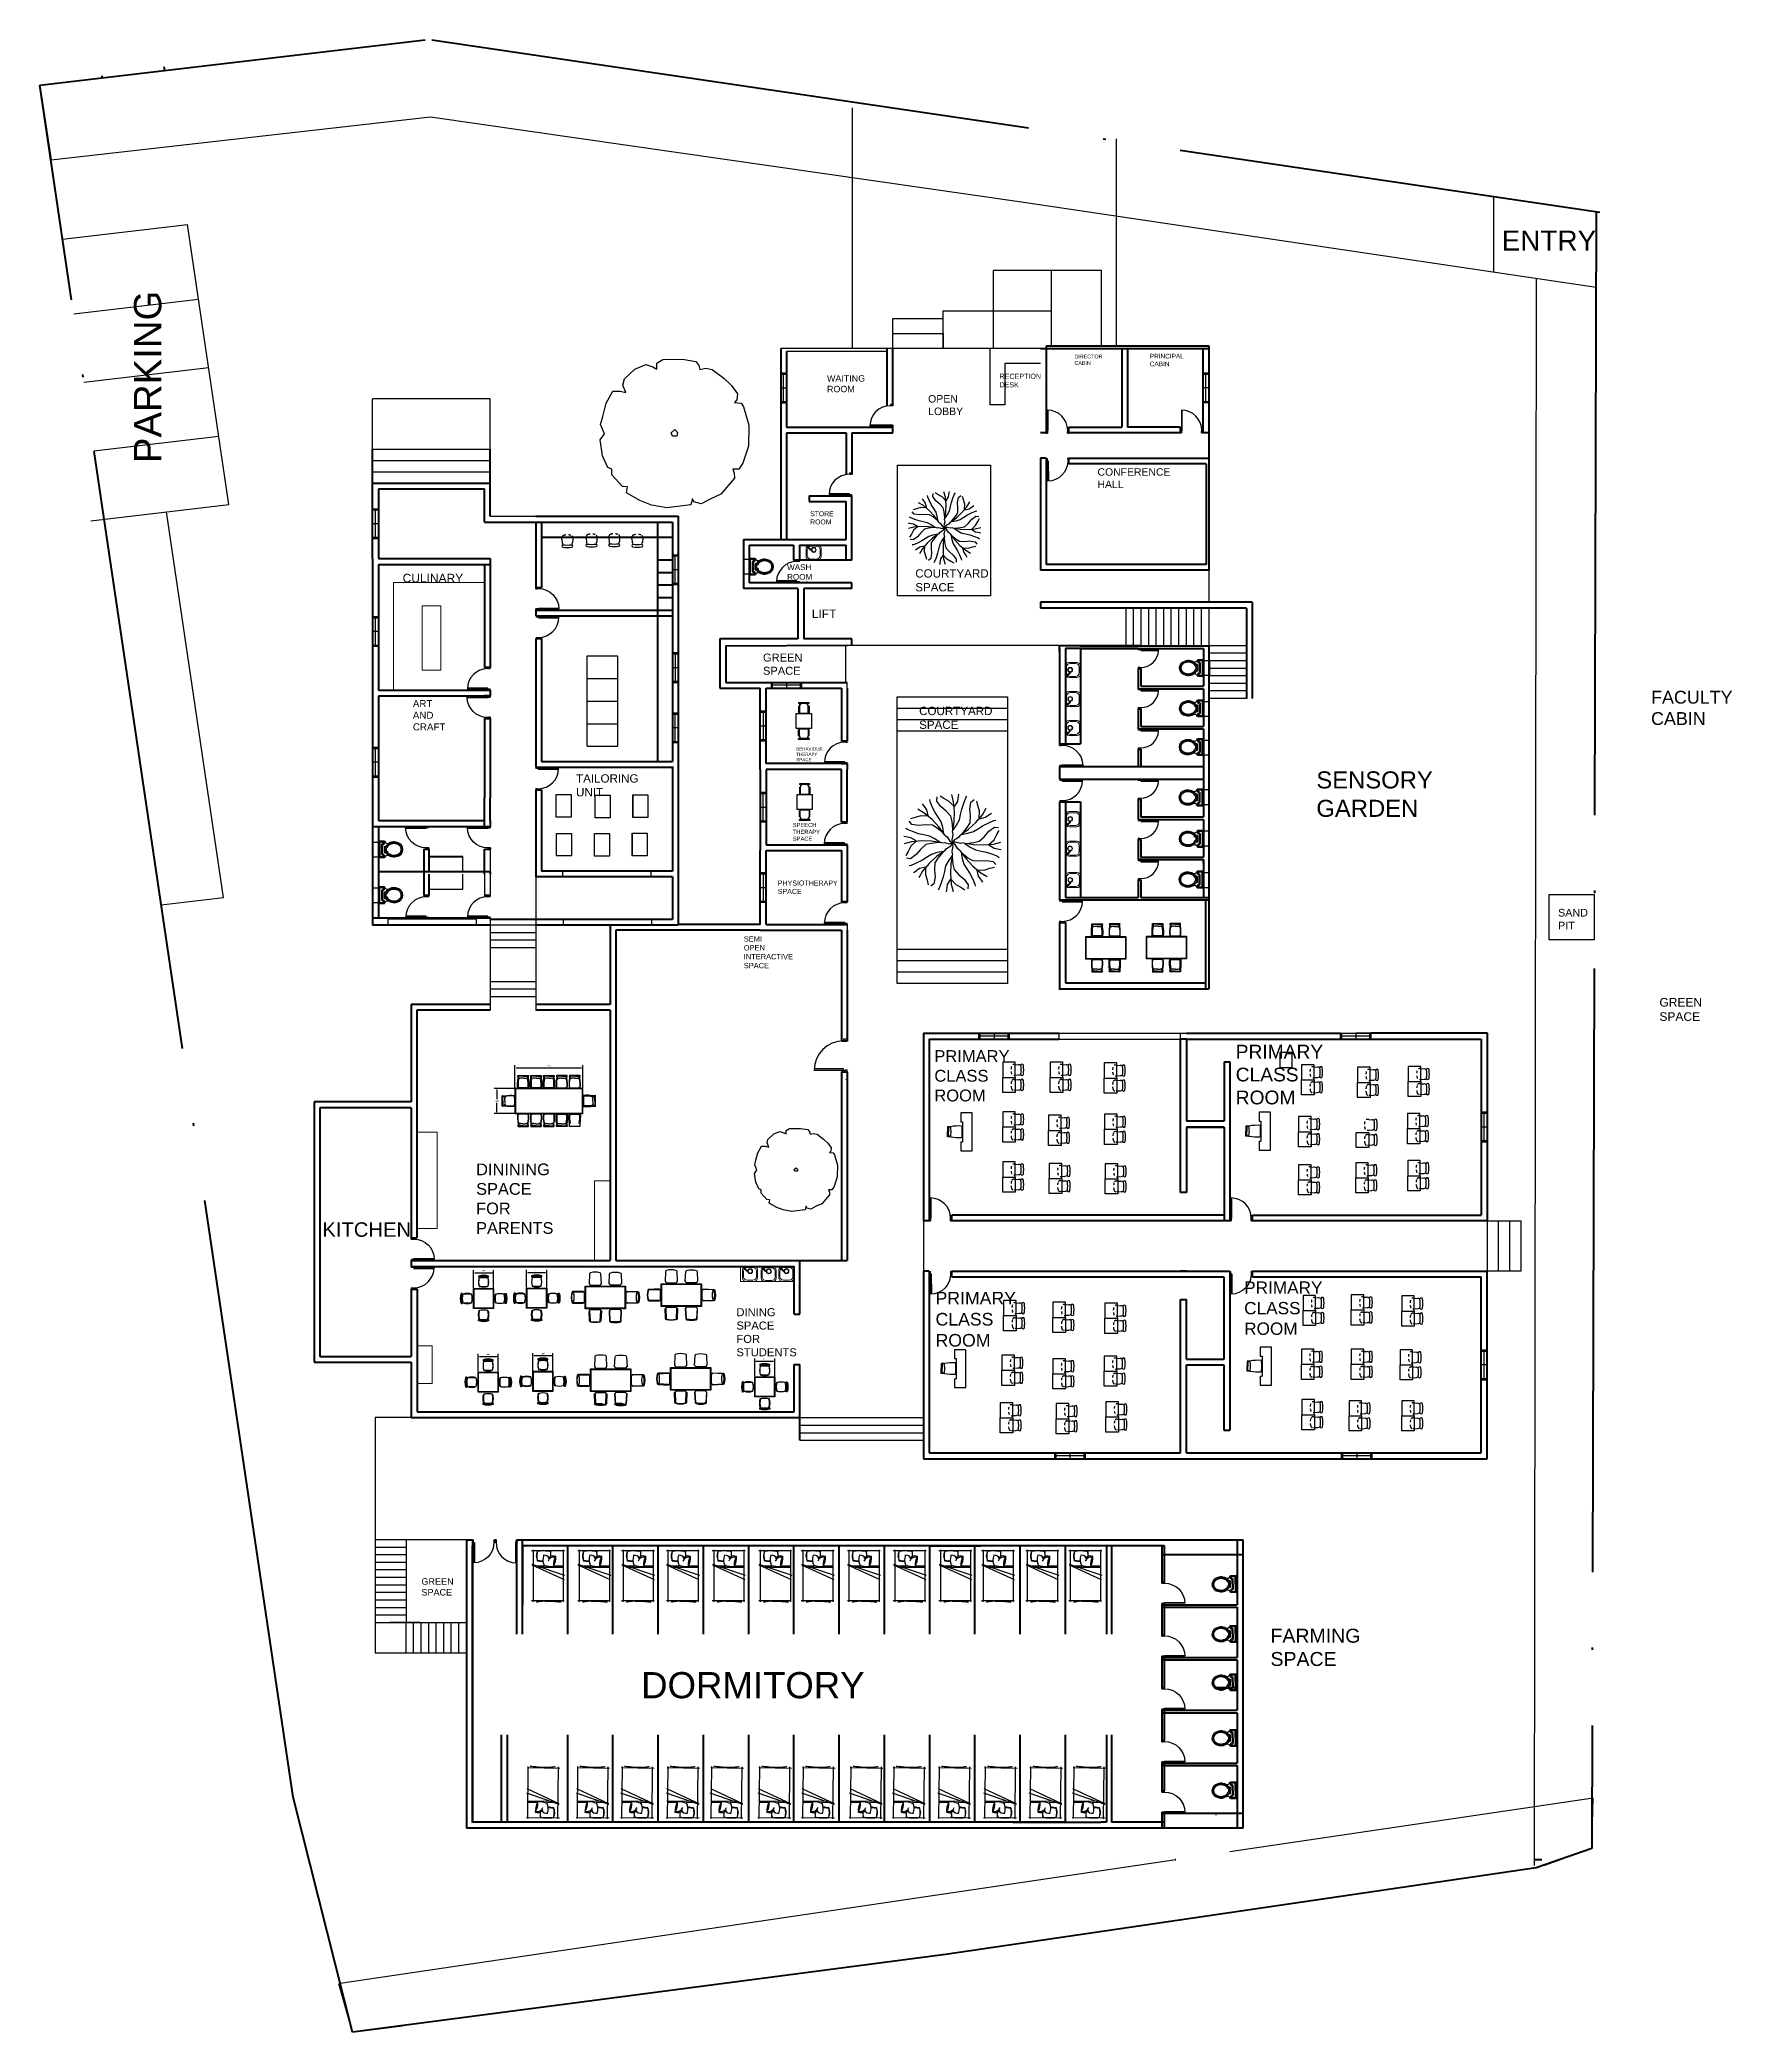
# Model space of a CAD drawing. Header units: metres. Extents: x -353 to 1688, y -477 to 135.
# Drawn here: x 740.9 to 808.2, y -335.7 to -256.5 of the extents above; entities that cross this region are included whole.
import ezdxf

# ---------------------------------------------------------------- set-up
doc = ezdxf.new("R2010")
doc.units = ezdxf.units.M
doc.header["$MEASUREMENT"] = 0
doc.linetypes.add('ACAD_ISO04W100', pattern=[30, 24, -3, 0, -3])
doc.linetypes.add('HIDDEN2', pattern=[0.1875, 0.125, -0.0625])
for name, color, linetype in [('ARCH', 7, 'Continuous'), ('door space', 1, 'Continuous'), ('FUR', 7, 'Continuous'), ('ID-LOOSE', 31, 'Continuous'), ('ID-LOOSE2', 8, 'Continuous'), ('TREES', 82, 'Continuous'), ('WINDOW', 10, 'Continuous')]:
    doc.layers.add(name, color=color, linetype=linetype)
for name, color, linetype, lineweight in [('ELEVATION', 160, 'Continuous', 20), ('ROAD', 31, 'Continuous', 30), ('SITE BOUNDARY', 6, 'ACAD_ISO04W100', 60), ('WALL', 2, 'Continuous', 40)]:
    doc.layers.add(name, color=color, linetype=linetype, lineweight=lineweight)
for name, color, linetype, plot in [('FURNITURE', 130, 'Continuous', False), ('STAIR', 231, 'Continuous', False), ('TEXT', 141, 'Continuous', False)]:
    doc.layers.add(name, color=color, linetype=linetype, plot=plot)
doc.styles.get("Standard").update_dxf_attribs({"font": 'arial.ttf'})
doc.dimstyles.new('ARCHITXT', dxfattribs={"dimtxt": 0.05, "dimasz": 0.05, "dimexe": 0.1, "dimexo": 0.02, "dimgap": 0.05, "dimtad": 1, "dimtih": 1, "dimtoh": 1, "dimdec": 0, "dimlfac": 1000, "dimzin": 0, "dimdsep": 46, "dimtxsty": 'Standard', "dimcen": 0.1, "dimdle": 0.18, "dimclrd": 15, "dimclre": 15, "dimclrt": 202, "dimadec": 0, "dimazin": 0, "dimtfac": 0.72, "dimtdec": 0, "dimtix": 1, "dimtmove": 2, "dimatfit": 3, "dimfxl": 1, "dimtolj": 1, "dimtzin": 0, "dimarcsym": 0})

msp = doc.modelspace()

# ---------------------------------------------------------------- texts
at = {"layer": 'FURNITURE', "linetype": 'Continuous'}
for s, p in [('DINING', (762.14383, -306.63382)), ('CARPET FLOOR FIN.', (762.14385, -306.63423)), ('DINING', (762.3607, -309.9322)), ('CARPET FLOOR FIN.', (762.36071, -309.93261)), ('DINING', (765.54184, -309.87578)), ('CARPET FLOOR FIN.', (765.54185, -309.8762))]:
    msp.add_text(s, height=0.00025, dxfattribs=at).set_placement(p)
at = {"layer": 'FURNITURE', "attachment_point": 1}
for width, gutter_width, insert, char_height in [(0.0167674, 2.35009, (776.45185, -296.62963), 0.4700184), (0.0194982, 2.73285, (788.44045, -296.41536), 0.5465697), (0.0174659, 2.448, (788.77681, -305.82874), 0.4896005), (0.0179255, 2.51241, (776.49985, -306.24144), 0.5024825)]:
    msp.add_mtext_dynamic_manual_height_columns('PRIMARY CLASS ROOM', width=width, gutter_width=gutter_width, heights=[0], dxfattribs=dict(at, insert=insert, char_height=char_height))
at = {"layer": 'TEXT', "attachment_point": 1}
for s, width, gutter_width, insert, char_height in [('ENTRY', 0.1137345, 3.97206, (799.01889, -264.03507), 0.794412), ('DIRECTOR CABIN', 0.1302692, 0.76391, (782.02533, -268.9674), 0.1527823), ('PRINCIPAL CABIN', 0.2373658, 0.92025, (785.01996, -268.93708), 0.1840499), ('WAITING ROOM', 0.0860672, 1.26912, (772.18215, -269.78667), 0.2538235), ('RECEPTION DESK ', 0.0515614, 1.01461, (779.04424, -269.72768), 0.202921), ('OPEN LOBBY', 0.0693657, 1.49379, (776.20613, -270.57597), 0.298757), ('CONFERENCE HALL', 0.1550482, 1.48327, (782.94215, -273.48717), 0.2966546), ('STORE ROOM', 0.1611636, 0.97574, (771.51267, -275.1996), 0.195148), ('WASH ROOM', 0.0661561, 1.15076, (770.5945, -277.30828), 0.230152), ('CULINARY', 0.1061548, 1.70466, (755.30143, -277.68618), 0.340932), ('COURTYARD SPACE', 0.2376075, 1.64801, (775.69568, -277.50526), 0.3296019), ('LIFT', 0.1646572, 1.70623, (771.57685, -279.10615), 0.341246), ('GREEN SPACE', 0.0752314, 1.5772, (769.63722, -280.85832), 0.3154397), ('ART AND CRAFT', 0.2055841, 1.3894, (755.70825, -282.70802), 0.2778806), ('FACULTY CABIN', 0.1704069, 2.5472, (804.96206, -282.33859), 0.5094394), ('COURTYARD SPACE', 0.2376075, 1.64801, (775.84796, -282.9739), 0.3296019), ('BEHAVIOUR THERAPY SPACE', 0.0649805, 0.63609, (770.96275, -284.58767), 0.1272186), ('TAILORING UNIT', 0.0262967, 1.64879, (762.20102, -285.65766), 0.3297588), ('SENSORY GARDEN', 0.469782, 3.39108, (791.6486, -285.54237), 0.6782154), ('SPEECH THERAPY SPACE', 0.2742639, 0.82157, (770.82022, -287.59152), 0.1643146), ('PHYSIOTHERAPY SPACE', 0.0600503, 1.00245, (770.22548, -289.88297), 0.2004892), ('SAND PIT', 0.0374593, 1.5309, (801.26294, -291.00989), 0.30618), ('SEMI OPEN INTERACTIVE SPACE', 0.0741932, 1.05927, (768.87207, -292.09952), 0.2118534), ('GREEN SPACE', 0.3595058, 1.70722, (805.29546, -294.5542), 0.3414446), ('DININING SPACE FOR PARENTS', 0.2130062, 2.33139, (758.22491, -301.13739), 0.4662783), ('KITCHEN', 0.3875285, 2.87962, (752.1076, -303.47581), 0.575925), ('DINING SPACE FOR STUDENTS', 0.1826553, 1.59435, (768.57887, -306.89048), 0.3188702), ('GREEN SPACE', 0.386157, 1.2902, (756.04845, -317.63045), 0.258039), ('FARMING SPACE', 0.0644033, 2.7769, (789.82396, -319.63892), 0.5553807), ('DORMITORY', 0.506128, 5.20671, (764.78914, -321.36262), 1.041343)]:
    msp.add_mtext_dynamic_manual_height_columns(s, width=width, gutter_width=gutter_width, heights=[0], dxfattribs=dict(at, insert=insert, char_height=char_height))
at = {"layer": 'TEXT', "insert": (744.61254, -273.28181), "char_height": 1.090517, "attachment_point": 1, "rotation": 90}
msp.add_mtext_dynamic_manual_height_columns('PARKING', width=0.5066842, gutter_width=5.45258, heights=[0], dxfattribs=at)

# ---------------------------------------------------------------- blocks, each defined once
blk = doc.blocks.new('A$C50846A53')
at = {"linetype": 'Continuous'}
for p, q in [((0, 0.74), (0, 0.56)), ((0.5, 0.74), (0, 0.74)), ((0.47, 0.71), (0.03, 0.71)), ((0.03, 0.71), (0.03, 0.59)), ((0.093, 0.64), (0.063, 0.59)), ((0.11, 0.61), (0.08, 0.56)), ((0.093, 0.64), (0.407, 0.64)), ((0.11, 0.61), (0.39, 0.61)), ((0.42, 0.56), (0.39, 0.61)), ((0.437, 0.59), (0.407, 0.64)), ((0.47, 0.59), (0.47, 0.71)), ((0.5, 0.56), (0.5, 0.74)), ((0, 0.56), (0.08, 0.56)), ((0.03, 0.59), (0.063, 0.59)), ((0.15, 0.557), (0.15, 0.52)), ((0.15, 0.557), (0.351, 0.557)), ((0.17, 0.537), (0.332, 0.537)), ((0.2, 0.507), (0.2, 0.488)), ((0.2, 0.507), (0.301, 0.507)), ((0.301, 0.507), (0.301, 0.488)), ((0.351, 0.557), (0.351, 0.52)), ((0.42, 0.56), (0.5, 0.56)), ((0.437, 0.59), (0.47, 0.59))]:
    blk.add_line(p, q, dxfattribs=at)
for centre, radius, start, end in [((-0.039, 0.461), 0.106, 344.64203, 68.73386), ((0.11, 0.542), 0.06, 306.00324, 355.47984), ((0.391, 0.542), 0.06, 184.52019, 233.99594), ((0.539, 0.461), 0.106, 111.26614, 195.35797)]:
    blk.add_arc(centre, radius, start, end, dxfattribs=at)
blk.add_ellipse((0.251, 0.274), major_axis=(0, 0.274), ratio=0.828948, start_param=0.459479, end_param=5.823706, dxfattribs=at)
for points, knots in [([(0.145, 0.493), (0.144, 0.492), (0.143, 0.491), (0.132, 0.483), (0.123, 0.475), (0.106, 0.457), (0.098, 0.447), (0.084, 0.426), (0.077, 0.415), (0.066, 0.391), (0.061, 0.378), (0.053, 0.352), (0.05, 0.339), (0.045, 0.311), (0.044, 0.298), (0.043, 0.27), (0.043, 0.256), (0.046, 0.228), (0.049, 0.215), (0.055, 0.188), (0.059, 0.175), (0.069, 0.15), (0.075, 0.138), (0.088, 0.116), (0.095, 0.105), (0.111, 0.085), (0.12, 0.077), (0.138, 0.06), (0.147, 0.053), (0.167, 0.041), (0.178, 0.036), (0.199, 0.028), (0.209, 0.025), (0.231, 0.021), (0.242, 0.02), (0.264, 0.02), (0.275, 0.021), (0.297, 0.026), (0.307, 0.029), (0.328, 0.038), (0.338, 0.044), (0.358, 0.057), (0.367, 0.064), (0.385, 0.081), (0.394, 0.09), (0.409, 0.11), (0.416, 0.121), (0.429, 0.144), (0.434, 0.156), (0.444, 0.181), (0.448, 0.194), (0.454, 0.221), (0.456, 0.235), (0.458, 0.262), (0.458, 0.276), (0.457, 0.304), (0.455, 0.318), (0.45, 0.345), (0.447, 0.358), (0.438, 0.384), (0.433, 0.396), (0.421, 0.42), (0.414, 0.431), (0.399, 0.452), (0.391, 0.461), (0.374, 0.479), (0.365, 0.486), (0.356, 0.493)], [0.542145, 0.542145, 0.542145, 0.542145, 0.562703, 0.562703, 0.724661, 0.724661, 0.886619, 0.886619, 1.048577, 1.048577, 1.210535, 1.210535, 1.372493, 1.372493, 1.534451, 1.534451, 1.696409, 1.696409, 1.858367, 1.858367, 2.020325, 2.020325, 2.182283, 2.182283, 2.344241, 2.344241, 2.506199, 2.506199, 2.668157, 2.668157, 2.830115, 2.830115, 2.992073, 2.992073, 3.154031, 3.154031, 3.315989, 3.315989, 3.477947, 3.477947, 3.639905, 3.639905, 3.801863, 3.801863, 3.963821, 3.963821, 4.125779, 4.125779, 4.287737, 4.287737, 4.449695, 4.449695, 4.611653, 4.611653, 4.773611, 4.773611, 4.935569, 4.935569, 5.097526, 5.097526, 5.259484, 5.259484, 5.421442, 5.421442, 5.5834, 5.5834, 5.741045, 5.741045, 5.741045, 5.741045]), ([(0.2, 0.488), (0.17, 0.474), (0.164, 0.47), (0.151, 0.46), (0.144, 0.454), (0.13, 0.439), (0.123, 0.431), (0.111, 0.413), (0.106, 0.404), (0.096, 0.384), (0.091, 0.373), (0.084, 0.352), (0.081, 0.34), (0.076, 0.317), (0.075, 0.305), (0.073, 0.282), (0.073, 0.27), (0.074, 0.246), (0.076, 0.234), (0.08, 0.211), (0.083, 0.2), (0.09, 0.178), (0.095, 0.167), (0.104, 0.147), (0.11, 0.138), (0.122, 0.12), (0.128, 0.112), (0.142, 0.097), (0.149, 0.09), (0.165, 0.078), (0.173, 0.073), (0.189, 0.064), (0.197, 0.06), (0.214, 0.055), (0.222, 0.053), (0.239, 0.05), (0.248, 0.05), (0.266, 0.051), (0.276, 0.052), (0.296, 0.057), (0.306, 0.061), (0.325, 0.071), (0.335, 0.077), (0.353, 0.091), (0.361, 0.099), (0.377, 0.117), (0.384, 0.127), (0.398, 0.149), (0.404, 0.161), (0.414, 0.185), (0.418, 0.198), (0.424, 0.225), (0.426, 0.239), (0.428, 0.267), (0.428, 0.281), (0.426, 0.309), (0.424, 0.323), (0.418, 0.349), (0.414, 0.363), (0.404, 0.387), (0.398, 0.399), (0.385, 0.421), (0.378, 0.431), (0.362, 0.449), (0.353, 0.458), (0.338, 0.469), (0.332, 0.474), (0.301, 0.488)], [0.459479, 0.459479, 0.459479, 0.459479, 0.567422, 0.567422, 0.720865, 0.720865, 0.874307, 0.874307, 1.02775, 1.02775, 1.181192, 1.181192, 1.334635, 1.334635, 1.488077, 1.488077, 1.64152, 1.64152, 1.794963, 1.794963, 1.948405, 1.948405, 2.101848, 2.101848, 2.25529, 2.25529, 2.408733, 2.408733, 2.562175, 2.562175, 2.715618, 2.715618, 2.86906, 2.86906, 3.022503, 3.022503, 3.175946, 3.175946, 3.356457, 3.356457, 3.536968, 3.536968, 3.717479, 3.717479, 3.89799, 3.89799, 4.078501, 4.078501, 4.259012, 4.259012, 4.439523, 4.439523, 4.620035, 4.620035, 4.800546, 4.800546, 4.981057, 4.981057, 5.161568, 5.161568, 5.342079, 5.342079, 5.52259, 5.52259, 5.703101, 5.703101, 5.823706, 5.823706, 5.823706, 5.823706])]:
    blk.add_open_spline(points, degree=3, knots=knots, dxfattribs=at)
blk = doc.blocks.new('BRANCHZ', base_point=(0.5, 0.5))
for p, q in [((0.83, 0.567), (0.876, 0.621)), ((0.876, 0.621), (0.934, 0.663)), ((0.934, 0.663), (0.976, 0.659)), ((0.959, 0.588), (0.984, 0.629)), ((0.533, 0.508), (0.5, 0.5)), ((0.584, 0.496), (0.533, 0.508)), ((0.613, 0.5), (0.584, 0.496)), ((0.613, 0.5), (0.717, 0.483)), ((0.629, 0.496), (0.684, 0.458)), ((0.642, 0.496), (0.721, 0.504)), ((0.684, 0.458), (0.738, 0.429)), ((0.717, 0.483), (0.821, 0.479)), ((0.721, 0.504), (0.776, 0.517)), ((0.738, 0.429), (0.796, 0.416)), ((0.776, 0.517), (0.83, 0.567)), ((0.796, 0.416), (0.851, 0.404)), ((0.821, 0.479), (0.926, 0.488)), ((0.876, 0.483), (0.93, 0.533)), ((0.876, 0.479), (0.93, 0.446)), ((0.926, 0.488), (1.001, 0.508)), ((0.93, 0.533), (0.959, 0.588)), ((0.93, 0.446), (0.984, 0.437)), ((0.984, 0.437), (1.005, 0.433)), ((0.851, 0.404), (0.913, 0.383)), ((0.913, 0.383), (0.967, 0.362)), ((0.967, 0.362), (0.984, 0.35))]:
    blk.add_line(p, q)
blk = doc.blocks.new('TREE-16')
at = {"xscale": 120, "yscale": 120, "zscale": 120}
for rotation in [134.9999999999999, 90, 44.99999999999985, 180, 224.9999999999999, 270, 314.9999999999998]:
    blk.add_blockref('BRANCHZ', (0, 0), dxfattribs=dict(at, rotation=rotation))
blk.add_blockref('BRANCHZ', (0, 0), dxfattribs=at)
blk = doc.blocks.new('A$C47EF7D3D')
for p, q in [((0, 675), (40, 675)), ((0, 125), (0, 675)), ((40, 125), (0, 125)), ((40, 125), (40, 675)), ((103, 607), (40, 607)), ((103, 193), (40, 193)), ((181, 675), (525, 675)), ((181, 675), (181, 635)), ((181, 125), (181, 165)), ((181, 125), (525, 125)), ((190, 635), (550, 635)), ((550, 165), (190, 165)), ((525, 675), (525, 635)), ((525, 125), (525, 165)), ((550, 635), (550, 165)), ((568, 800), (1368, 800)), ((568, 0), (568, 800)), ((1368, 0), (568, 0)), ((1368, 800), (1368, 0)), ((1746, 635), (1386, 635)), ((1386, 635), (1386, 165)), ((1386, 165), (1746, 165)), ((1755, 675), (1411, 675)), ((1411, 675), (1411, 635)), ((1411, 125), (1411, 165)), ((1755, 125), (1411, 125)), ((1755, 675), (1755, 635)), ((1755, 125), (1755, 165)), ((1834, 607), (1896, 607)), ((1834, 193), (1896, 193)), ((1936, 675), (1896, 675)), ((1896, 125), (1896, 675)), ((1896, 125), (1936, 125)), ((1936, 125), (1936, 675))]:
    blk.add_line(p, q)
for centre, start, end in [((190, 485), 90, 180), ((190, 315), 180, 270), ((1746, 485), 0, 90), ((1746, 315), 270, 0)]:
    blk.add_arc(centre, 150, start, end)
blk = doc.blocks.new('Simple tree 13_cad-block.com')
at = {"color": 0}
for points in [[(-1468, -1499), (-1766, -1175), (-1766, -1008), (-1883, -968), (-2037, -632), (-2103, -179), (-1973, -11), (-2089, 248), (-2025, 481), (-1935, 856), (-1740, 1192), (-1534, 1192), (-1378, 1153), (-1456, 1360), (-1416, 1541), (-1119, 1813), (-809, 1943), (-615, 1878), (-498, 1813), (-498, 1981), (-330, 2085), (227, 2098), (602, 2033), (692, 1917), (718, 1800), (886, 1839), (1068, 1800), (1391, 1555), (1611, 1348), (1779, 1115), (1766, 946), (1701, 868), (1883, 856), (1948, 752), (2102, 235), (2090, -361), (1934, -839), (1818, -1008), (1649, -1008), (1689, -1124), (1701, -1266), (1313, -1719), (1028, -1848), (757, -1991), (550, -1939), (511, -1848), (459, -2017), (-214, -2107), (-653, -2029), (-977, -1900), (-1352, -1681), (-1326, -1512)], [(-58, -76), (-97, 15), (6, 105), (84, 28), (71, -76)]]:
    blk.add_lwpolyline(points, close=True, dxfattribs=at)
blk = doc.blocks.new('A$C027E3DAA')
at = {"lineweight": 5}
for p, q in [((0, 100), (0, 320)), ((31, 132), (31, 288)), ((48, 356), (128, 276)), ((142, 290), (63, 369)), ((320, 420), (100, 420)), ((128, 276), (142, 290)), ((291, 388), (131, 388)), ((291, 32), (131, 32)), ((391, 132), (391, 288)), ((420, 100), (420, 320)), ((320, 0), (100, 0))]:
    blk.add_line(p, q, dxfattribs=at)
for centre, radius in [((47, 373), 16.5), ((47, 373), 8.24), ((214, 287), 68.5), ((214, 287), 54.8)]:
    blk.add_circle(centre, radius, dxfattribs=at)
for centre, start, end in [((100, 320), 90, 180), ((100, 100), 180, 270), ((131, 288), 90, 180), ((131, 132), 180, 270), ((291, 288), 0, 90), ((291, 132), 270, 0), ((320, 320), 0, 90), ((320, 100), 270, 0)]:
    blk.add_arc(centre, 100, start, end, dxfattribs=at)
blk = doc.blocks.new('DOOR-80')
at = {"layer": 'ARCH', "color": 32}
for p, q in [((-360, -263), (-360, -363)), ((-315, -263), (-360, -263)), ((-360, -363), (-310, -363)), ((-315, -263), (-315, -303)), ((-310, -303), (-315, -303)), ((-310, -303), (-310, -363)), ((390, -363), (390, -303)), ((395, -303), (390, -303)), ((390, -363), (440, -363)), ((440, -263), (395, -263)), ((395, -303), (395, -263)), ((440, -363), (440, -263))]:
    blk.add_line(p, q, dxfattribs=at)
blk.add_lwpolyline([(-280, 447), (-315, 447), (-315, -263), (-280, -263)], close=True, dxfattribs=at)
at = {"layer": 'ARCH', "color": 40}
blk.add_arc((-315, -263), 710, 0, 87.17441, dxfattribs=at)
blk = doc.blocks.new('A$C1D6968EA')
at = {"layer": 'ID-LOOSE2'}
for p, q in [((0.001, 0.385), (0.02, 0.387)), ((0.001, 0.017), (0.02, 0.016)), ((0.02, 0.387), (0.016, 0.396)), ((0.02, 0.016), (0.016, 0.006)), ((0.02, 0.387), (0.02, 0.396)), ((0.02, 0.016), (0.02, 0.006)), ((0.374, 0.201), (0.374, 0.308)), ((0.374, 0.201), (0.374, 0.094)), ((0.455, 0.201), (0.455, 0.385)), ((0.455, 0.201), (0.455, 0.018)), ((0.456, 0.201), (0.456, 0.385)), ((0.456, 0.201), (0.456, 0.018)), ((0.464, 0.201), (0.464, 0.385)), ((0.464, 0.201), (0.464, 0.017))]:
    blk.add_line(p, q, dxfattribs=at)
for centre, radius, start, end in [((0.137, -0.752), 1.154, 78.43567, 96.83625), ((-0.011, 0.389), 0.012, 341.75361, 26.5375), ((0.137, 1.154), 1.154, 263.16375, 281.56433), ((-0.011, 0.014), 0.012, 333.4625, 18.24639), ((0.276, 0.307), 0.0978, 0.51639, 53.19267), ((0.276, 0.095), 0.0978, 306.80733, 359.48361), ((0.346, 0.685), 0.317, 271.15909, 287.56409), ((0.346, -0.282), 0.317, 72.43591, 88.84091), ((0.394, 0.618), 0.241, 264.55133, 285.96258), ((0.394, -0.216), 0.241, 74.03742, 95.44867), ((0.454, 0.385), 0.000433, 341.7715, 99.22024), ((0.454, 0.018), 0.000433, 260.77976, 18.2285), ((0.455, 0.385), 0.000725, 357.37617, 107.52085), ((0.455, 0.018), 0.000725, 252.47915, 2.62383), ((0.461, 0.384), 0.00242, 10.34496, 111.37417), ((0.461, 0.018), 0.00242, 248.62583, 349.65504)]:
    blk.add_arc(centre, radius, start, end, dxfattribs=at)
blk = doc.blocks.new('A$C504E2D25')
at = {"layer": 'ID-LOOSE'}
blk.add_lwpolyline([(0, 0), (0, 0.9), (1.6, 0.9), (1.6, 0)], close=True, dxfattribs=at)
at = {"layer": 'ID-LOOSE2'}
blk.add_lwpolyline([(0.02, 0.02), (0.02, 0.88), (1.58, 0.88), (1.58, 0.02)], close=True, dxfattribs=at)
blk = doc.blocks.new('A$C8043')
at = {"layer": 'ID-LOOSE'}
blk.add_lwpolyline([(0.377, 1.275, 0.142857), (0.377, 1.625), (0.402, 1.667), (0.402, 1.692, 0.16432), (0.002, 1.692), (0.002, 1.667), (0.027, 1.625, 0.142857), (0.027, 1.275, 0.142857)], format="xyb", close=True, dxfattribs=at)
at = {"layer": 'ID-LOOSE2'}
for points in [[(0.395, 1.664, 0.159203), (0.01, 1.664), (0.03, 1.631, -0.139716), (0.375, 1.631)], [(0.035, 1.283, -0.138299), (0.035, 1.617, -0.138299), (0.369, 1.617, -0.138299), (0.369, 1.283, -0.138299)]]:
    blk.add_lwpolyline(points, format="xyb", close=True, dxfattribs=at)
at = {"layer": 'ID-LOOSE2', "color": 4}
for centre, start, end in [((0.202, 1.075), 71.33708, 108.66292), ((0.202, 1.025), 73.7398, 106.2602)]:
    blk.add_arc(centre, 0.625, start, end, dxfattribs=at)
blk = doc.blocks.new('*D68')
at = {"layer": 'Defpoints', "color": 0, "transparency": 16777216}
for p in [(770.105, -308.993), (769.305, -309.618), (770.105, -309.618)]:
    blk.add_point(p, dxfattribs=at)
at = {"layer": 'FURNITURE', "color": 15, "lineweight": -2, "transparency": 16777216}
for p, q in [((769.305, -309.598), (769.305, -308.893)), ((769.355, -308.993), (770.055, -308.993)), ((770.105, -309.598), (770.105, -308.893))]:
    blk.add_line(p, q, dxfattribs=at)
at = {"layer": 'FURNITURE', "color": 15, "transparency": 16777216}
for points in [[(769.355, -308.984), (769.355, -309.001), (769.305, -308.993)], [(770.055, -308.984), (770.055, -309.001), (770.105, -308.993)]]:
    blk.add_solid(points, dxfattribs=at)
at = {"layer": 'FURNITURE', "color": 202, "transparency": 16777216, "insert": (769.705, -308.917), "char_height": 0.05, "attachment_point": 5}
blk.add_mtext('\\A1;800', dxfattribs=at)
blk = doc.blocks.new('*D69')
at = {"layer": 'Defpoints', "color": 0, "transparency": 16777216}
for p in [(761.281, -308.776), (760.481, -309.401), (761.281, -309.401)]:
    blk.add_point(p, dxfattribs=at)
at = {"layer": 'FURNITURE', "color": 15, "lineweight": -2, "transparency": 16777216}
for p, q in [((760.481, -309.381), (760.481, -308.676)), ((760.531, -308.776), (761.231, -308.776)), ((761.281, -309.381), (761.281, -308.676))]:
    blk.add_line(p, q, dxfattribs=at)
at = {"layer": 'FURNITURE', "color": 15, "transparency": 16777216}
for points in [[(760.531, -308.767), (760.531, -308.784), (760.481, -308.776)], [(761.231, -308.767), (761.231, -308.784), (761.281, -308.776)]]:
    blk.add_solid(points, dxfattribs=at)
at = {"layer": 'FURNITURE', "color": 202, "transparency": 16777216, "insert": (760.881, -308.7), "char_height": 0.05, "attachment_point": 5}
blk.add_mtext('\\A1;800', dxfattribs=at)
blk = doc.blocks.new('*D70')
at = {"layer": 'Defpoints', "color": 0, "transparency": 16777216}
for p in [(761.033, -305.469), (760.233, -306.094), (761.033, -306.094)]:
    blk.add_point(p, dxfattribs=at)
at = {"layer": 'FURNITURE', "color": 15, "lineweight": -2, "transparency": 16777216}
for p, q in [((760.233, -306.074), (760.233, -305.369)), ((760.283, -305.469), (760.983, -305.469)), ((761.033, -306.074), (761.033, -305.369))]:
    blk.add_line(p, q, dxfattribs=at)
at = {"layer": 'FURNITURE', "color": 15, "transparency": 16777216}
for points in [[(760.283, -305.46), (760.283, -305.477), (760.233, -305.469)], [(760.983, -305.46), (760.983, -305.477), (761.033, -305.469)]]:
    blk.add_solid(points, dxfattribs=at)
at = {"layer": 'FURNITURE', "color": 202, "transparency": 16777216, "insert": (760.633, -305.393), "char_height": 0.05, "attachment_point": 5}
blk.add_mtext('\\A1;800', dxfattribs=at)
blk = doc.blocks.new('*D71')
at = {"layer": 'Defpoints', "color": 0, "transparency": 16777216}
for p in [(758.921, -305.479), (758.121, -306.104), (758.921, -306.104)]:
    blk.add_point(p, dxfattribs=at)
at = {"layer": 'FURNITURE', "color": 15, "lineweight": -2, "transparency": 16777216}
for p, q in [((758.121, -306.084), (758.121, -305.379)), ((758.171, -305.479), (758.871, -305.479)), ((758.921, -306.084), (758.921, -305.379))]:
    blk.add_line(p, q, dxfattribs=at)
at = {"layer": 'FURNITURE', "color": 15, "transparency": 16777216}
for points in [[(758.171, -305.471), (758.171, -305.488), (758.121, -305.479)], [(758.871, -305.471), (758.871, -305.488), (758.921, -305.479)]]:
    blk.add_solid(points, dxfattribs=at)
at = {"layer": 'FURNITURE', "color": 202, "transparency": 16777216, "insert": (758.521, -305.404), "char_height": 0.05, "attachment_point": 5}
blk.add_mtext('\\A1;800', dxfattribs=at)
blk = doc.blocks.new('*D72')
at = {"layer": 'Defpoints', "color": 0, "transparency": 16777216}
for p in [(759.103, -308.808), (758.303, -309.433), (759.103, -309.433)]:
    blk.add_point(p, dxfattribs=at)
at = {"layer": 'FURNITURE', "color": 15, "lineweight": -2, "transparency": 16777216}
for p, q in [((758.303, -309.413), (758.303, -308.708)), ((758.353, -308.808), (759.053, -308.808)), ((759.103, -309.413), (759.103, -308.708))]:
    blk.add_line(p, q, dxfattribs=at)
at = {"layer": 'FURNITURE', "color": 15, "transparency": 16777216}
for points in [[(758.353, -308.8), (758.353, -308.816), (758.303, -308.808)], [(759.053, -308.8), (759.053, -308.816), (759.103, -308.808)]]:
    blk.add_solid(points, dxfattribs=at)
at = {"layer": 'FURNITURE', "color": 202, "transparency": 16777216, "insert": (758.703, -308.732), "char_height": 0.05, "attachment_point": 5}
blk.add_mtext('\\A1;800', dxfattribs=at)
blk = doc.blocks.new('A$C51F1')
at = {"layer": 'ID-LOOSE'}
blk.add_lwpolyline([(0.439, 0.474, 0.102523), (0.429, 0.386, -0.080461), (0.445, 0.009, -0.3023), (0.42, 0.012, 0.197932), (0.411, 0.013, -0.028193), (0.357, 0.009), (0.227, 0.009), (0.097, 0.009, -0.028193), (0.043, 0.013, 0.197932), (0.034, 0.012, -0.3023), (0.009, 0.009, -0.080461), (0.025, 0.386, 0.102523), (0.015, 0.474, -0.587111), (0.026, 0.493), (0.428, 0.493, -0.587111)], format="xyb", close=True, dxfattribs=at)
at = {"layer": 'ID-LOOSE2'}
for p, q in [((0.042, 0.032), (0.032, 0.032)), ((0.042, 0.032), (0.033, 0.028)), ((0.043, 0.013), (0.042, 0.032)), ((0.227, 0.476), (0.044, 0.476)), ((0.227, 0.468), (0.044, 0.468)), ((0.227, 0.467), (0.044, 0.467)), ((0.227, 0.386), (0.121, 0.386)), ((0.227, 0.476), (0.411, 0.476)), ((0.227, 0.468), (0.411, 0.468)), ((0.227, 0.467), (0.411, 0.467)), ((0.227, 0.386), (0.334, 0.386)), ((0.411, 0.013), (0.413, 0.032)), ((0.413, 0.032), (0.423, 0.032)), ((0.413, 0.032), (0.422, 0.028))]:
    blk.add_line(p, q, dxfattribs=at)
for centre, radius, start, end in [((1.181, 0.149), 1.154, 168.43567, 186.83625), ((0.04, 0.001), 0.012, 71.75361, 116.5375), ((0.044, 0.473), 0.00242, 100.34496, 201.37417), ((-0.19, 0.406), 0.241, 354.55133, 15.96258), ((0.044, 0.467), 0.000725, 87.37617, 197.52085), ((0.044, 0.466), 0.000433, 71.7715, 189.22024), ((0.121, 0.288), 0.0978, 90.51639, 143.19267), ((-0.256, 0.358), 0.317, 1.15909, 17.56409), ((0.333, 0.288), 0.0978, 36.80733, 89.48361), ((0.711, 0.358), 0.317, 162.43591, 178.84091), ((0.644, 0.406), 0.241, 164.03742, 185.44867), ((-0.726, 0.149), 1.154, 353.16375, 11.56433), ((0.411, 0.473), 0.00242, 338.62583, 79.65504), ((0.411, 0.467), 0.000725, 342.47915, 92.62383), ((0.411, 0.466), 0.000433, 350.77976, 108.2285), ((0.415, 0.001), 0.012, 63.4625, 108.24639)]:
    blk.add_arc(centre, radius, start, end, dxfattribs=at)
blk = doc.blocks.new('*D73')
at = {"layer": 'Defpoints', "color": 0, "transparency": 16777216}
for p in [(762.47, -297.326), (759.77, -298.151), (762.47, -298.151)]:
    blk.add_point(p, dxfattribs=at)
at = {"layer": 'FURNITURE', "color": 15, "lineweight": -2, "transparency": 16777216}
for p, q in [((759.77, -298.131), (759.77, -297.226)), ((759.82, -297.326), (762.42, -297.326)), ((762.47, -298.131), (762.47, -297.226))]:
    blk.add_line(p, q, dxfattribs=at)
at = {"layer": 'FURNITURE', "color": 15, "transparency": 16777216}
for points in [[(759.82, -297.318), (759.82, -297.334), (759.77, -297.326)], [(762.42, -297.318), (762.42, -297.334), (762.47, -297.326)]]:
    blk.add_solid(points, dxfattribs=at)
at = {"layer": 'FURNITURE', "color": 202, "transparency": 16777216, "insert": (761.12, -297.25), "char_height": 0.05, "attachment_point": 5}
blk.add_mtext('\\A1;2700', dxfattribs=at)
blk = doc.blocks.new('*D74')
at = {"layer": 'Defpoints', "color": 0, "transparency": 16777216}
for p in [(759.045, -298.151), (759.77, -298.151), (759.77, -299.151)]:
    blk.add_point(p, dxfattribs=at)
at = {"layer": 'FURNITURE', "color": 15, "lineweight": -2, "transparency": 16777216}
for p, q in [((759.75, -298.151), (758.945, -298.151)), ((759.045, -298.201), (759.045, -298.575)), ((759.75, -299.151), (758.945, -299.151)), ((759.045, -299.101), (759.045, -298.727))]:
    blk.add_line(p, q, dxfattribs=at)
at = {"layer": 'FURNITURE', "color": 15, "transparency": 16777216}
for points in [[(759.037, -298.201), (759.053, -298.201), (759.045, -298.151)], [(759.037, -299.101), (759.053, -299.101), (759.045, -299.151)]]:
    blk.add_solid(points, dxfattribs=at)
at = {"layer": 'FURNITURE', "color": 202, "transparency": 16777216, "insert": (759.045, -298.651), "char_height": 0.05, "attachment_point": 5}
blk.add_mtext('\\A1;1000', dxfattribs=at)

# ---------------------------------------------------------------- dimensions: what is measured, and where the dimension line sits
at = {"layer": 'FURNITURE'}
for base, p1, p2, picture, middle in [((762.47007, -297.32603), (759.77007, -298.15103), (762.47007, -298.15103), '*D73', (761.12007, -297.2505)), ((758.92129, -305.47932), (758.12129, -306.10432), (758.92129, -306.10432), '*D71', (758.52129, -305.40379)), ((761.03264, -305.4688), (760.23264, -306.0938), (761.03264, -306.0938), '*D70', (760.63264, -305.39327)), ((759.10256, -308.80791), (758.30256, -309.43291), (759.10256, -309.43291), '*D72', (758.70256, -308.73238)), ((761.28131, -308.77558), (760.48131, -309.40058), (761.28131, -309.40058), '*D69', (760.88131, -308.70005)), ((770.10528, -308.9928), (769.30528, -309.6178), (770.10528, -309.6178), '*D68', (769.70528, -308.91727))]:
    dim = msp.add_linear_dim(base=base, p1=p1, p2=p2, dimstyle='ARCHITXT', dxfattribs=at)
    dim.commit()
    dim.dimension.update_dxf_attribs({"geometry": picture, "text_midpoint": middle})
dim = msp.add_linear_dim(base=(759.04507, -298.15103), p1=(759.77007, -299.15103), p2=(759.77007, -298.15103), angle=90, dimstyle='ARCHITXT', dxfattribs=at)
dim.commit()
dim.dimension.update_dxf_attribs({"geometry": '*D74', "text_midpoint": (759.04507, -298.65103)})

# ---------------------------------------------------------------- linework, layer by layer
for p, q in [((800.32525, -329.05153), (800.40743, -265.93199)), ((774.57317, -268.85005), (770.57317, -268.85005)), ((778.65725, -268.7256), (778.65725, -270.96868)), ((779.25725, -269.3256), (779.25725, -270.96868)), ((779.25725, -270.96868), (778.65725, -270.96868)), ((772.75586, -274.5856), (772.75586, -274.58655)), ((787.36586, -277.5456), (787.36586, -278.8156)), ((784.06586, -279.0456), (784.06586, -280.5456)), ((784.96586, -279.0456), (784.96586, -280.5456)), ((787.36586, -279.0456), (787.36586, -280.5456)), ((772.98586, -280.5456), (772.98586, -280.5056)), ((781.40586, -280.5256), (781.40586, -280.7756)), ((787.36586, -280.5456), (784.06586, -280.5456)), ((772.98586, -282.2356), (772.98586, -282.0056)), ((754.33919, -282.54225), (754.33919, -284.81225)), ((772.75586, -285.2356), (769.75586, -285.2356)), ((754.33919, -291.38097), (754.33709, -291.38097)), ((772.75586, -291.62625), (772.75586, -291.62678)), ((772.98586, -296.27069), (772.98586, -291.85678)), ((776.01664, -295.95826), (781.40586, -295.95826)), ((776.24664, -295.95826), (781.40586, -295.95826)), ((786.24664, -295.95826), (786.47664, -295.95826)), ((772.75586, -297.48826), (772.75586, -297.48826)), ((772.75586, -297.48826), (772.75586, -297.48826)), ((776.01664, -303.18826), (776.01664, -305.18826)), ((776.01664, -303.41826), (776.24664, -303.41826)), ((777.14664, -303.18826), (786.24664, -303.18826)), ((777.14664, -303.41826), (786.47664, -303.41826)), ((799.78664, -303.41826), (799.78664, -305.41826)), ((776.01664, -305.18826), (776.01664, -305.41826)), ((776.24664, -305.64826), (776.2467, -305.64826)), ((788.20664, -305.41938), (788.20664, -308.91826)), ((755.87198, -306.12811), (755.87198, -308.81134)), ((755.87198, -308.81134), (755.87449, -308.81134)), ((776.24664, -312.87826), (780.24664, -312.87826)), ((802.65437, -326.37764), (788.20664, -328.51282)), ((802.60039, -328.37691), (802.65437, -326.37764)), ((787.64822, -327.01816), (787.64822, -327.05215)), ((802.60039, -328.37691), (800.71761, -329.05153)), ((786.05607, -328.83065), (752.8185, -333.74273)), ((753.30857, -335.68269), (752.76076, -333.75918)), ((753.30857, -335.68269), (755.29346, -335.43726)), ((755.29346, -335.43726), (755.29123, -335.42342))]:
    msp.add_line(p, q)
at = {"layer": 'Defpoints'}
for p, q in [((740.86984, -258.24987), (741.31566, -261.21656)), ((743.3539, -257.95816), (743.34289, -257.8838)), ((745.83796, -257.66646), (745.81594, -257.51773)), ((741.31566, -261.21656), (756.4045, -259.50639)), ((756.4045, -259.50639), (779.83171, -262.87926)), ((779.83171, -262.87926), (802.77539, -266.28331)), ((798.71304, -265.6806), (798.71304, -262.68322)), ((741.77718, -264.3796), (746.7453, -263.79619)), ((748.39336, -274.92995), (746.7453, -263.79619)), ((747.18479, -266.76519), (746.7453, -263.79619)), ((802.78384, -263.28331), (802.78384, -266.28331)), ((742.21666, -267.34861), (747.18479, -266.76519)), ((780.67586, -268.7256), (770.34317, -268.7256)), ((780.67586, -269.3256), (779.25725, -269.3256)), ((742.61952, -270.07019), (747.58764, -269.48678)), ((774.8023, -271.00385), (774.80317, -271.00385)), ((743.02238, -272.79178), (747.9905, -272.20837)), ((780.90586, -271.8556), (780.90586, -271.8556)), ((780.90586, -271.8556), (780.90586, -271.8556)), ((780.90586, -271.8556), (780.90586, -271.8556)), ((784.13586, -271.8556), (784.13488, -271.8556)), ((774.98489, -273.36542), (778.68489, -273.36542)), ((774.98489, -278.56542), (774.98489, -273.36542)), ((778.68489, -273.36542), (778.68489, -278.56542)), ((742.9043, -275.57454), (748.39336, -274.92995)), ((748.17996, -290.56152), (745.9093, -275.22166)), ((758.78931, -275.39721), (760.59579, -275.39721)), ((778.68489, -278.56542), (774.98489, -278.56542)), ((762.64713, -280.94565), (763.84713, -280.94565)), ((762.64713, -284.54565), (762.64713, -280.94565)), ((763.84713, -280.94565), (763.84713, -284.54565)), ((772.92738, -282.01962), (772.92738, -280.52179)), ((772.98586, -280.5256), (781.40586, -280.5256)), ((762.64713, -281.84565), (763.84713, -281.84565)), ((762.64713, -282.74565), (763.84713, -282.74565)), ((774.96839, -282.57406), (779.36839, -282.57406)), ((774.96839, -293.97406), (774.96839, -282.57406)), ((779.36839, -282.57406), (779.36839, -293.97406)), ((762.64713, -283.64565), (763.84713, -283.64565)), ((762.64713, -284.54565), (763.84713, -284.54565)), ((761.40363, -287.36607), (761.40363, -286.46607)), ((761.40363, -286.46607), (762.00363, -286.46607)), ((762.00363, -286.46607), (762.00363, -287.36607)), ((762.95817, -287.39224), (762.95817, -286.49224)), ((762.95817, -286.49224), (763.55817, -286.49224)), ((763.55817, -286.49224), (763.55817, -287.39224)), ((764.45817, -287.37863), (764.45817, -286.47863)), ((764.45817, -286.47863), (765.05817, -286.47863)), ((764.45817, -286.49224), (764.45817, -287.37863)), ((765.05817, -286.47863), (765.05817, -287.37863)), ((762.00363, -287.36607), (761.40363, -287.36607)), ((763.55817, -287.39224), (762.95817, -287.39224)), ((765.05817, -287.37863), (764.45817, -287.37863)), ((761.42454, -288.90731), (761.42454, -288.00731)), ((761.42454, -288.00731), (762.02454, -288.00731)), ((762.02454, -288.00731), (762.02454, -288.90731)), ((762.92851, -288.90938), (762.92851, -288.00938)), ((762.92851, -288.00938), (763.52851, -288.00938)), ((763.52851, -288.00938), (763.52851, -288.90938)), ((764.42851, -288.90587), (764.42851, -288.00587)), ((764.42851, -288.00587), (765.02851, -288.00587)), ((764.42851, -288.00938), (764.42851, -288.90938)), ((765.02851, -288.00587), (765.02851, -288.90587)), ((757.70228, -289.53097), (757.70228, -288.93097)), ((758.78931, -288.63006), (758.78931, -289.63097)), ((762.02454, -288.90731), (761.42454, -288.90731)), ((763.42989, -288.90938), (762.92851, -288.90938)), ((763.52851, -288.90938), (762.92851, -288.90938)), ((765.02851, -288.90587), (764.42851, -288.90587)), ((757.70228, -290.23097), (757.70228, -289.63097)), ((760.59579, -289.73938), (760.59579, -295.03968)), ((745.6959, -290.85323), (748.17996, -290.56152)), ((756.33919, -290.23097), (757.70228, -290.23097)), ((800.90329, -290.44318), (802.70329, -290.44318)), ((800.90329, -292.24318), (800.90329, -290.44318)), ((802.70329, -290.44318), (802.70329, -292.24318)), ((758.78931, -291.38097), (758.78931, -295.03968)), ((772.98489, -291.62625), (772.98586, -291.85678)), ((802.70329, -292.24318), (800.90329, -292.24318)), ((779.36839, -293.97406), (774.96839, -293.97406)), ((788.20656, -305.41955), (787.97664, -305.41938)), ((755.64449, -311.24173), (754.21313, -311.24173)), ((757.83765, -316.1023), (755.43765, -316.1023))]:
    msp.add_line(p, q, dxfattribs=at)
at = {"layer": 'door space'}
for p, q in [((774.7023, -270.95385), (774.7023, -270.99885)), ((774.8023, -270.95385), (774.7023, -270.95385)), ((774.8023, -271.00385), (774.8023, -270.95385)), ((774.7423, -270.99885), (774.7023, -270.99885)), ((774.7423, -270.99885), (774.7423, -271.00385)), ((774.8023, -271.00385), (774.7423, -271.00385)), ((780.94784, -271.17626), (780.94784, -271.98626)), ((780.98284, -271.98626), (780.98284, -271.17626)), ((786.28086, -271.1756), (786.28086, -271.9856)), ((786.31586, -271.9856), (786.31586, -271.1756)), ((774.80317, -271.77385), (773.8923, -271.77385)), ((773.8923, -271.80885), (774.7023, -271.80885)), ((774.7023, -271.80885), (774.7023, -271.77385)), ((774.7023, -271.80885), (774.7023, -271.85385)), ((774.7023, -271.80885), (774.7423, -271.80885)), ((774.7023, -271.85385), (774.8023, -271.85385)), ((774.7423, -271.80385), (774.7423, -271.80885)), ((774.7423, -271.80385), (774.8023, -271.80385)), ((774.8023, -271.85385), (774.8023, -271.80385)), ((780.94784, -271.98626), (780.90284, -271.98626)), ((780.90284, -271.98626), (780.90284, -272.08626)), ((780.90284, -272.08626), (780.95284, -272.08626)), ((780.94784, -271.98626), (780.98284, -271.98626)), ((780.94784, -271.98626), (780.94784, -272.02626)), ((780.95284, -272.02626), (780.94784, -272.02626)), ((780.95284, -272.02626), (780.95284, -272.08626)), ((781.75784, -272.02626), (781.75284, -272.02626)), ((781.75284, -272.08626), (781.75284, -272.02626)), ((781.75284, -272.08626), (781.80284, -272.08626)), ((781.80284, -271.98626), (781.75784, -271.98626)), ((781.75784, -272.02626), (781.75784, -271.98626)), ((781.80284, -272.08626), (781.80284, -271.98626)), ((786.28086, -271.9856), (786.23586, -271.9856)), ((786.23586, -271.9856), (786.23586, -272.0856)), ((786.23586, -272.0856), (786.28586, -272.0856)), ((786.28086, -271.9856), (786.31586, -271.9856)), ((786.28086, -271.9856), (786.28086, -272.0256)), ((786.28586, -272.0256), (786.28086, -272.0256)), ((786.28586, -272.0256), (786.28586, -272.0856)), ((787.09086, -272.0256), (787.08586, -272.0256)), ((787.08586, -272.0856), (787.08586, -272.0256)), ((787.08586, -272.0856), (787.13586, -272.0856)), ((787.13586, -271.9856), (787.09086, -271.9856)), ((787.09086, -272.0256), (787.09086, -271.9856)), ((787.13586, -272.0856), (787.13586, -271.9856)), ((780.90514, -273.09602), (780.95514, -273.09552)), ((780.90615, -273.19601), (780.90514, -273.09602)), ((780.95114, -273.19556), (780.90615, -273.19601)), ((780.95574, -273.15551), (780.95074, -273.15556)), ((780.95114, -273.19556), (780.95074, -273.15556)), ((780.95114, -273.19556), (780.98614, -273.19521)), ((780.95927, -274.00552), (780.95114, -273.19556)), ((780.95574, -273.15551), (780.95514, -273.09552)), ((780.98614, -273.19521), (780.99427, -274.00517)), ((781.7551, -273.08749), (781.8051, -273.08699)), ((781.7551, -273.08749), (781.7557, -273.14748)), ((781.7607, -273.14743), (781.7557, -273.14748)), ((781.7607, -273.14743), (781.7611, -273.18743)), ((781.8061, -273.18698), (781.7611, -273.18743)), ((781.8051, -273.08699), (781.8061, -273.18698)), ((773.07306, -273.68399), (773.07306, -273.72899)), ((773.17306, -273.68399), (773.07306, -273.68399)), ((773.11306, -273.72899), (773.07306, -273.72899)), ((773.11306, -273.72899), (773.11306, -273.73399)), ((773.17306, -273.73399), (773.11306, -273.73399)), ((773.17306, -273.73399), (773.17306, -273.68399)), ((773.07306, -274.50399), (772.26306, -274.50399)), ((772.26306, -274.53899), (773.07306, -274.53899)), ((773.07306, -274.53899), (773.07306, -274.50399)), ((773.07306, -274.53899), (773.07306, -274.58399)), ((773.07306, -274.53899), (773.11306, -274.53899)), ((773.07306, -274.58399), (773.17306, -274.58399)), ((773.11306, -274.53399), (773.11306, -274.53899)), ((773.11306, -274.53399), (773.17306, -274.53399)), ((773.17306, -274.58399), (773.17306, -274.53399)), ((770.98659, -277.14667), (770.98659, -277.19167)), ((771.08659, -277.14667), (770.98659, -277.14667)), ((771.02659, -277.19167), (770.98659, -277.19167)), ((771.02659, -277.19167), (771.02659, -277.19667)), ((771.08659, -277.19667), (771.02659, -277.19667)), ((771.08659, -277.19667), (771.08659, -277.14667)), ((770.98659, -277.96667), (770.17659, -277.96667)), ((770.17659, -278.00167), (770.98659, -278.00167)), ((770.98659, -278.00167), (770.98659, -277.96667)), ((770.98659, -278.00167), (770.98659, -278.04667)), ((770.98659, -278.00167), (771.02659, -278.00167)), ((770.98659, -278.04667), (771.08659, -278.04667)), ((771.02659, -277.99667), (771.08659, -277.99667)), ((771.08659, -278.04667), (771.08659, -277.99667)), ((771.38586, -277.9956), (771.38586, -278.0006)), ((760.59519, -278.22852), (760.69518, -278.22752)), ((760.59569, -278.27852), (760.59519, -278.22852)), ((760.59569, -278.27852), (760.65569, -278.27792)), ((760.65564, -278.27292), (760.69564, -278.27252)), ((760.65564, -278.27292), (760.65569, -278.27792)), ((760.69518, -278.22752), (760.69564, -278.27252)), ((760.66372, -279.07788), (760.60372, -279.07848)), ((760.60422, -279.12848), (760.60372, -279.07848)), ((760.70422, -279.12747), (760.60422, -279.12848)), ((760.6073, -279.3623), (760.6073, -279.4123)), ((760.7073, -279.3623), (760.6073, -279.3623)), ((760.6673, -279.4123), (760.6073, -279.4123)), ((760.66372, -279.07788), (760.66377, -279.08288)), ((760.70377, -279.08248), (760.66377, -279.08288)), ((760.7073, -279.4073), (760.6673, -279.4073)), ((760.6673, -279.4123), (760.6673, -279.4073)), ((760.70342, -279.04748), (761.51337, -279.03935)), ((760.70377, -279.08248), (760.70342, -279.04748)), ((761.51373, -279.07435), (760.70377, -279.08248)), ((760.70377, -279.08248), (760.70422, -279.12747)), ((760.7073, -279.4073), (760.7073, -279.3623)), ((761.5173, -279.4073), (760.7073, -279.4073)), ((760.7073, -279.4073), (760.7073, -279.4423)), ((760.7073, -279.4423), (761.5173, -279.4423)), ((760.6073, -280.2123), (760.6073, -280.2623)), ((760.6073, -280.2123), (760.6673, -280.2123)), ((760.6073, -280.2623), (760.7073, -280.2623)), ((760.6673, -280.2173), (760.6673, -280.2123)), ((760.6673, -280.2173), (760.7073, -280.2173)), ((760.7073, -280.2623), (760.7073, -280.2173)), ((758.68756, -281.41222), (758.68756, -281.45722)), ((758.78756, -281.41222), (758.68756, -281.41222)), ((758.72756, -281.45722), (758.68756, -281.45722)), ((758.72756, -281.45722), (758.72756, -281.46222)), ((758.78756, -281.46222), (758.72756, -281.46222)), ((758.78756, -281.46222), (758.78756, -281.41222)), ((757.86925, -282.59434), (758.67921, -282.58621)), ((758.67956, -282.62121), (757.8696, -282.62934)), ((758.68756, -282.23222), (757.87756, -282.23222)), ((757.87756, -282.26722), (758.68756, -282.26722)), ((758.67875, -282.54121), (758.77875, -282.54021)), ((758.67921, -282.58621), (758.67875, -282.54121)), ((758.67921, -282.58621), (758.7192, -282.58581)), ((758.67921, -282.58621), (758.67956, -282.62121)), ((758.68756, -282.26722), (758.68756, -282.23222)), ((758.68756, -282.26722), (758.68756, -282.31222)), ((758.68756, -282.26722), (758.72756, -282.26722)), ((758.68756, -282.31222), (758.78756, -282.31222)), ((758.71925, -282.59081), (758.7192, -282.58581)), ((758.71925, -282.59081), (758.77925, -282.59021)), ((758.72756, -282.26222), (758.72756, -282.26722)), ((758.72756, -282.26222), (758.78756, -282.26222)), ((758.77875, -282.54021), (758.77925, -282.59021)), ((758.78756, -282.31222), (758.78756, -282.26222)), ((758.72733, -283.39577), (758.68734, -283.39617)), ((758.68779, -283.44117), (758.68734, -283.39617)), ((758.78778, -283.44016), (758.68779, -283.44117)), ((758.78728, -283.39017), (758.72728, -283.39077)), ((758.72733, -283.39577), (758.72728, -283.39077)), ((758.78728, -283.39017), (758.78778, -283.44016)), ((772.8866, -284.33907), (772.8866, -284.38407)), ((772.9866, -284.33907), (772.8866, -284.33907)), ((772.9266, -284.38407), (772.8866, -284.38407)), ((772.9266, -284.38407), (772.9266, -284.38907)), ((772.9866, -284.38907), (772.9266, -284.38907)), ((772.9866, -284.38907), (772.9866, -284.33907)), ((772.8866, -285.15907), (772.0766, -285.15907)), ((772.0766, -285.19407), (772.8866, -285.19407)), ((772.8866, -285.19407), (772.8866, -285.15907)), ((772.8866, -285.19407), (772.8866, -285.23907)), ((772.8866, -285.19407), (772.9266, -285.19407)), ((772.9266, -285.18907), (772.9266, -285.19407)), ((772.9266, -285.18907), (772.9866, -285.18907)), ((772.9866, -285.23907), (772.9866, -285.18907)), ((781.43619, -284.45751), (781.53619, -284.45651)), ((781.43669, -284.50751), (781.43619, -284.45751)), ((781.43669, -284.50751), (781.49669, -284.50691)), ((781.49664, -284.50191), (781.53664, -284.5015)), ((781.53619, -284.45651), (781.53664, -284.5015)), ((760.59579, -285.37565), (760.59579, -285.42565)), ((760.69579, -285.37565), (760.59579, -285.37565)), ((760.65579, -285.42565), (760.59579, -285.42565)), ((760.69579, -285.42065), (760.65579, -285.42065)), ((760.65579, -285.42565), (760.65579, -285.42065)), ((760.69579, -285.42065), (760.69579, -285.37565)), ((761.50579, -285.42065), (760.69579, -285.42065)), ((760.69579, -285.42065), (760.69579, -285.45565)), ((760.69579, -285.45565), (761.50579, -285.45565)), ((772.8866, -285.23907), (772.9866, -285.23907)), ((781.43764, -285.85176), (781.43764, -285.90176)), ((781.53764, -285.85176), (781.43764, -285.85176)), ((781.49764, -285.90176), (781.43764, -285.90176)), ((781.50472, -285.30686), (781.44472, -285.30747)), ((781.44522, -285.35746), (781.44472, -285.30747)), ((781.54522, -285.35646), (781.44522, -285.35746)), ((781.53764, -285.89676), (781.49764, -285.89676)), ((781.49764, -285.90176), (781.49764, -285.89676)), ((781.50472, -285.30686), (781.50477, -285.31186)), ((781.54477, -285.31146), (781.50477, -285.31186)), ((781.53764, -285.89676), (781.53764, -285.85176)), ((782.34764, -285.89676), (781.53764, -285.89676)), ((781.53764, -285.89676), (781.53764, -285.93176)), ((781.53764, -285.93176), (782.34764, -285.93176)), ((781.54442, -285.27646), (782.35438, -285.26833)), ((781.54477, -285.31146), (781.54442, -285.27646)), ((782.35473, -285.30333), (781.54477, -285.31146)), ((781.54477, -285.31146), (781.54522, -285.35646)), ((760.59579, -286.22565), (760.59579, -286.27565)), ((760.59579, -286.22565), (760.65579, -286.22565)), ((760.59579, -286.27565), (760.69579, -286.27565)), ((760.65579, -286.23065), (760.65579, -286.22565)), ((760.65579, -286.23065), (760.69579, -286.23065)), ((760.69579, -286.27565), (760.69579, -286.23065)), ((781.43764, -286.70176), (781.43764, -286.75176)), ((781.43764, -286.70176), (781.49764, -286.70176)), ((781.43764, -286.75176), (781.53764, -286.75176)), ((781.49764, -286.70676), (781.49764, -286.70176)), ((781.49764, -286.70676), (781.53764, -286.70676)), ((781.53764, -286.75176), (781.53764, -286.70676)), ((772.88128, -287.56812), (772.88128, -287.61312)), ((772.98128, -287.56812), (772.88128, -287.56812)), ((772.92128, -287.61312), (772.88128, -287.61312)), ((772.92128, -287.61312), (772.92128, -287.61812)), ((772.98128, -287.61812), (772.98128, -287.56812)), ((755.42033, -287.78199), (756.23029, -287.77386)), ((756.23064, -287.80886), (755.42068, -287.81699)), ((756.22984, -287.72886), (756.32983, -287.72786)), ((756.23029, -287.77386), (756.22984, -287.72886)), ((756.23029, -287.77386), (756.27029, -287.77346)), ((756.23029, -287.77386), (756.23064, -287.80886)), ((756.27034, -287.77846), (756.27029, -287.77346)), ((756.27034, -287.77846), (756.33034, -287.77786)), ((756.32983, -287.72786), (756.33034, -287.77786)), ((757.87955, -287.78803), (758.68951, -287.7799)), ((758.68986, -287.8149), (757.8799, -287.82303)), ((758.68906, -287.73491), (758.78905, -287.7339)), ((758.68951, -287.7799), (758.68906, -287.73491)), ((758.68951, -287.7799), (758.72951, -287.7795)), ((758.68951, -287.7799), (758.68986, -287.8149)), ((758.72956, -287.7845), (758.72951, -287.7795)), ((758.72956, -287.7845), (758.78956, -287.7839)), ((758.78905, -287.7339), (758.78956, -287.7839)), ((772.88128, -288.38812), (772.07128, -288.38812)), ((772.88128, -288.42312), (772.88128, -288.38812)), ((772.98128, -287.61812), (772.92128, -287.61812)), ((756.27842, -288.58342), (756.23842, -288.58382)), ((756.23887, -288.62882), (756.23842, -288.58382)), ((756.33887, -288.62781), (756.23887, -288.62882)), ((756.33837, -288.57781), (756.27837, -288.57842)), ((756.27842, -288.58342), (756.27837, -288.57842)), ((756.33837, -288.57781), (756.33887, -288.62781)), ((758.73764, -288.58946), (758.69764, -288.58986)), ((758.69809, -288.63486), (758.69764, -288.58986)), ((758.79809, -288.63386), (758.69809, -288.63486)), ((758.79759, -288.58386), (758.73759, -288.58446)), ((758.73764, -288.58946), (758.73759, -288.58446)), ((758.79759, -288.58386), (758.79809, -288.63386)), ((772.07128, -288.42312), (772.88128, -288.42312)), ((772.88128, -288.42312), (772.88128, -288.46812)), ((772.88128, -288.42312), (772.92128, -288.42312)), ((772.88128, -288.46812), (772.98128, -288.46812)), ((772.92128, -288.41812), (772.92128, -288.42312)), ((772.92128, -288.41812), (772.98128, -288.41812)), ((772.98128, -288.46812), (772.98128, -288.41812)), ((756.23933, -290.48589), (756.23933, -290.53089)), ((756.33933, -290.48589), (756.23933, -290.48589)), ((756.27933, -290.53089), (756.23933, -290.53089)), ((756.27933, -290.53089), (756.27933, -290.53589)), ((756.33933, -290.53589), (756.27933, -290.53589)), ((756.33933, -290.53589), (756.33933, -290.48589)), ((758.68807, -290.48097), (758.68807, -290.52597)), ((758.78807, -290.48097), (758.68807, -290.48097)), ((758.72807, -290.52597), (758.68807, -290.52597)), ((758.72807, -290.52597), (758.72807, -290.53097)), ((758.78807, -290.53097), (758.72807, -290.53097)), ((758.78807, -290.53097), (758.78807, -290.48097)), ((772.88525, -290.7261), (772.88525, -290.7711)), ((772.98525, -290.7261), (772.88525, -290.7261)), ((772.92525, -290.7711), (772.88525, -290.7711)), ((772.92525, -290.7711), (772.92525, -290.7761)), ((772.98525, -290.7761), (772.92525, -290.7761)), ((772.98525, -290.7761), (772.98525, -290.7261)), ((781.43554, -290.65374), (781.43554, -290.70374)), ((781.53554, -290.65374), (781.43554, -290.65374)), ((781.49554, -290.70374), (781.43554, -290.70374)), ((781.53554, -290.69874), (781.49554, -290.69874)), ((781.49554, -290.70374), (781.49554, -290.69874)), ((781.53554, -290.69874), (781.53554, -290.65374)), ((782.34554, -290.69874), (781.53554, -290.69874)), ((781.53554, -290.69874), (781.53554, -290.73374)), ((781.53554, -290.73374), (782.34554, -290.73374)), ((756.23933, -291.30589), (755.42933, -291.30589)), ((755.42933, -291.34089), (756.23933, -291.34089)), ((756.23933, -291.34089), (756.23933, -291.30589)), ((756.23933, -291.34089), (756.23933, -291.38589)), ((756.23933, -291.34089), (756.27933, -291.34089)), ((756.23933, -291.38589), (756.33933, -291.38589)), ((756.27933, -291.33589), (756.27933, -291.34089)), ((756.27933, -291.33589), (756.33933, -291.33589)), ((756.33933, -291.38589), (756.33933, -291.33589)), ((758.68807, -291.30097), (757.87807, -291.30097)), ((757.87807, -291.33597), (758.68807, -291.33597)), ((758.68807, -291.33597), (758.68807, -291.30097)), ((758.68807, -291.33597), (758.68807, -291.38097)), ((758.68807, -291.33597), (758.72807, -291.33597)), ((758.68807, -291.38097), (758.78807, -291.38097)), ((758.72807, -291.33097), (758.72807, -291.33597)), ((758.72807, -291.33097), (758.78807, -291.33097)), ((758.78807, -291.38097), (758.78807, -291.33097)), ((772.88525, -291.5461), (772.07525, -291.5461)), ((772.88525, -291.5811), (772.88525, -291.5461)), ((781.43554, -291.50374), (781.43554, -291.55374)), ((781.43554, -291.50374), (781.49554, -291.50374)), ((781.43554, -291.55374), (781.53554, -291.55374)), ((781.49554, -291.50874), (781.49554, -291.50374)), ((781.49554, -291.50874), (781.53554, -291.50874)), ((781.53554, -291.55374), (781.53554, -291.50874)), ((772.07525, -291.5811), (772.88525, -291.5811)), ((772.88525, -291.5811), (772.88525, -291.6261)), ((772.88525, -291.5811), (772.92525, -291.5811)), ((772.88525, -291.6261), (772.98525, -291.6261)), ((772.92525, -291.5761), (772.92525, -291.5811)), ((772.92525, -291.5761), (772.98525, -291.5761)), ((772.98525, -291.6261), (772.98525, -291.5761)), ((772.84193, -296.19284), (772.84193, -296.25761)), ((772.98586, -296.19284), (772.84193, -296.19284)), ((772.8995, -296.25761), (772.84193, -296.25761)), ((772.8995, -296.25761), (772.8995, -296.26481)), ((772.98586, -296.26481), (772.8995, -296.26481)), ((772.98586, -296.26481), (772.98586, -296.19284)), ((772.84193, -297.37311), (771.67605, -297.37311)), ((771.67605, -297.42349), (772.84193, -297.42349)), ((772.84193, -297.42349), (772.84193, -297.37311)), ((772.84193, -297.42349), (772.84193, -297.48826)), ((772.84193, -297.42349), (772.8995, -297.42349)), ((772.84193, -297.48826), (772.98586, -297.48826)), ((772.8995, -297.41629), (772.98586, -297.41629)), ((772.9367, -297.78388), (772.9367, -297.79107)), ((772.98586, -297.48826), (772.98586, -297.41629)), ((776.28983, -302.50757), (776.28983, -303.31757)), ((776.32483, -303.31757), (776.32483, -302.50757)), ((788.25156, -302.50826), (788.25156, -303.31826)), ((788.28656, -303.31826), (788.28656, -302.50826)), ((776.28983, -303.31757), (776.24483, -303.31757)), ((776.24483, -303.31757), (776.24483, -303.41757)), ((776.24483, -303.41757), (776.29483, -303.41757)), ((776.28983, -303.31757), (776.32483, -303.31757)), ((776.28983, -303.31757), (776.28983, -303.35757)), ((776.29483, -303.35757), (776.28983, -303.35757)), ((776.29483, -303.35757), (776.29483, -303.41757)), ((777.09983, -303.35757), (777.09483, -303.35757)), ((777.09483, -303.41757), (777.09483, -303.35757)), ((777.09483, -303.41757), (777.14483, -303.41757)), ((777.14483, -303.31757), (777.09983, -303.31757)), ((777.09983, -303.35757), (777.09983, -303.31757)), ((777.14483, -303.41757), (777.14483, -303.31757)), ((788.25156, -303.31826), (788.20656, -303.31826)), ((788.20656, -303.31826), (788.20656, -303.41826)), ((788.20656, -303.41826), (788.25656, -303.41826)), ((788.25156, -303.31826), (788.28656, -303.31826)), ((788.25156, -303.31826), (788.25156, -303.35826)), ((788.25656, -303.35826), (788.25156, -303.35826)), ((788.25656, -303.35826), (788.25656, -303.41826)), ((789.06156, -303.35826), (789.05656, -303.35826)), ((789.05656, -303.41826), (789.05656, -303.35826)), ((789.05656, -303.41826), (789.10656, -303.41826)), ((789.10656, -303.31826), (789.06156, -303.31826)), ((789.06156, -303.35826), (789.06156, -303.31826)), ((789.10656, -303.41826), (789.10656, -303.31826)), ((755.64132, -304.09971), (755.74132, -304.09871)), ((755.64182, -304.14971), (755.64132, -304.09971)), ((755.64182, -304.14971), (755.70182, -304.14911)), ((755.70177, -304.14411), (755.74177, -304.14371)), ((755.70177, -304.14411), (755.70182, -304.14911)), ((755.74132, -304.09871), (755.74177, -304.14371)), ((755.70985, -304.94907), (755.64985, -304.94967)), ((755.65035, -304.99967), (755.64985, -304.94967)), ((755.75035, -304.99866), (755.65035, -304.99967)), ((755.70985, -304.94907), (755.7099, -304.95407)), ((755.7499, -304.95367), (755.7099, -304.95407)), ((755.74955, -304.91867), (756.55951, -304.91054)), ((755.7499, -304.95367), (755.74955, -304.91867)), ((756.55986, -304.94554), (755.7499, -304.95367)), ((755.7499, -304.95367), (755.75035, -304.99866)), ((755.64449, -305.22811), (755.64449, -305.27811)), ((755.74449, -305.22811), (755.64449, -305.22811)), ((755.70449, -305.27811), (755.64449, -305.27811)), ((755.74449, -305.27311), (755.70449, -305.27311)), ((755.70449, -305.27811), (755.70449, -305.27311)), ((755.74449, -305.27311), (755.74449, -305.22811)), ((756.55449, -305.27311), (755.74449, -305.27311)), ((755.74449, -305.27311), (755.74449, -305.30811)), ((755.74449, -305.30811), (756.55449, -305.30811)), ((776.24374, -305.4278), (776.29373, -305.42729)), ((776.24474, -305.52779), (776.24374, -305.4278)), ((776.28974, -305.52734), (776.24474, -305.52779)), ((776.29434, -305.48729), (776.28934, -305.48734)), ((776.28974, -305.52734), (776.28934, -305.48734)), ((776.28974, -305.52734), (776.32474, -305.52699)), ((776.29787, -306.3373), (776.28974, -305.52734)), ((776.29434, -305.48729), (776.29373, -305.42729)), ((776.32474, -305.52699), (776.33287, -306.33695)), ((777.09369, -305.41926), (777.14369, -305.41876)), ((777.09369, -305.41926), (777.0943, -305.47926)), ((777.0993, -305.47921), (777.0943, -305.47926)), ((777.0993, -305.47921), (777.0997, -305.51921)), ((777.1447, -305.51876), (777.0997, -305.51921)), ((777.14369, -305.41876), (777.1447, -305.51876)), ((788.20223, -305.4277), (788.25223, -305.42719)), ((788.20323, -305.52769), (788.20223, -305.4277)), ((788.24823, -305.52724), (788.20323, -305.52769)), ((788.25283, -305.48719), (788.24783, -305.48724)), ((788.24823, -305.52724), (788.24783, -305.48724)), ((788.24823, -305.52724), (788.28323, -305.52689)), ((788.25636, -306.3372), (788.24823, -305.52724)), ((788.25283, -305.48719), (788.25223, -305.42719)), ((788.28323, -305.52689), (788.29136, -306.33685)), ((789.05219, -305.41916), (789.10218, -305.41866)), ((789.05219, -305.41916), (789.05279, -305.47916)), ((789.05779, -305.47911), (789.05279, -305.47916)), ((789.05779, -305.47911), (789.05819, -305.51911)), ((789.10319, -305.51866), (789.05819, -305.51911)), ((789.10218, -305.41866), (789.10319, -305.51866)), ((755.64449, -306.07811), (755.64449, -306.12811)), ((755.64449, -306.07811), (755.70449, -306.07811)), ((755.64449, -306.12811), (755.74449, -306.12811)), ((755.70449, -306.08311), (755.70449, -306.07811)), ((755.70449, -306.08311), (755.74449, -306.08311)), ((755.74449, -306.12811), (755.74449, -306.08311)), ((758.07456, -316.10913), (758.12456, -316.10863)), ((758.07556, -316.20913), (758.07456, -316.10913)), ((758.12516, -316.16863), (758.12456, -316.10863)), ((758.92452, -316.1006), (758.97452, -316.1001)), ((758.92452, -316.1006), (758.92512, -316.1606)), ((758.97452, -316.1001), (758.97351, -316.20009)), ((758.97452, -316.1001), (758.97552, -316.20009)), ((759.02451, -316.1006), (758.97452, -316.1001)), ((759.02451, -316.1006), (759.02391, -316.1606)), ((759.82387, -316.16863), (759.82447, -316.10863)), ((759.87447, -316.10913), (759.82447, -316.10863)), ((759.87347, -316.20913), (759.87447, -316.10913)), ((758.12056, -316.20868), (758.07556, -316.20913)), ((758.12516, -316.16863), (758.12016, -316.16868)), ((758.12056, -316.20868), (758.12016, -316.16868)), ((758.12056, -316.20868), (758.15556, -316.20833)), ((758.12869, -317.01864), (758.12056, -316.20868)), ((758.15556, -316.20833), (758.16369, -317.01828)), ((758.93012, -316.16055), (758.92512, -316.1606)), ((758.93012, -316.16055), (758.93052, -316.20055)), ((758.97552, -316.20009), (758.93052, -316.20055)), ((758.97351, -316.20009), (759.01851, -316.20055)), ((759.01891, -316.16055), (759.01851, -316.20055)), ((759.01891, -316.16055), (759.02391, -316.1606)), ((759.79347, -316.20833), (759.78534, -317.01828)), ((759.82847, -316.20868), (759.79347, -316.20833)), ((759.82034, -317.01864), (759.82847, -316.20868)), ((759.82387, -316.16863), (759.82887, -316.16868)), ((759.82847, -316.20868), (759.82887, -316.16868)), ((759.82847, -316.20868), (759.87347, -316.20913)), ((785.49765, -317.78235), (785.59764, -317.78134)), ((785.49815, -317.83235), (785.49765, -317.78235)), ((785.49815, -317.83235), (785.55815, -317.83174)), ((785.5581, -317.82674), (785.5981, -317.82634)), ((785.5581, -317.82674), (785.55815, -317.83174)), ((785.59764, -317.78134), (785.5981, -317.82634)), ((785.56618, -318.6317), (785.50618, -318.63231)), ((785.50668, -318.6823), (785.50618, -318.63231)), ((785.60668, -318.6813), (785.50668, -318.6823)), ((785.56618, -318.6317), (785.56623, -318.6367)), ((785.60623, -318.6363), (785.56623, -318.6367)), ((785.60588, -318.6013), (786.41583, -318.59317)), ((785.60623, -318.6363), (785.60588, -318.6013)), ((786.41619, -318.62817), (785.60623, -318.6363)), ((785.60623, -318.6363), (785.60668, -318.6813)), ((785.49765, -319.88235), (785.59764, -319.88134)), ((785.49815, -319.93235), (785.49765, -319.88235)), ((785.49815, -319.93235), (785.55815, -319.93174)), ((785.5581, -319.92674), (785.5981, -319.92634)), ((785.5581, -319.92674), (785.55815, -319.93174)), ((785.59764, -319.88134), (785.5981, -319.92634)), ((785.56618, -320.7317), (785.50618, -320.73231)), ((785.50668, -320.7823), (785.50618, -320.73231)), ((785.60668, -320.7813), (785.50668, -320.7823)), ((785.56618, -320.7317), (785.56623, -320.7367)), ((785.60623, -320.7363), (785.56623, -320.7367)), ((785.60588, -320.7013), (786.41583, -320.69317)), ((785.60623, -320.7363), (785.60588, -320.7013)), ((786.41619, -320.72817), (785.60623, -320.7363)), ((785.60623, -320.7363), (785.60668, -320.7813)), ((785.49765, -321.98235), (785.59764, -321.98134)), ((785.49815, -322.03235), (785.49765, -321.98235)), ((785.49815, -322.03235), (785.55815, -322.03174)), ((785.5581, -322.02674), (785.5981, -322.02634)), ((785.5581, -322.02674), (785.55815, -322.03174)), ((785.59764, -321.98134), (785.5981, -322.02634)), ((785.56618, -322.8317), (785.50618, -322.83231)), ((785.50668, -322.8823), (785.50618, -322.83231)), ((785.60668, -322.8813), (785.50668, -322.8823)), ((785.56618, -322.8317), (785.56623, -322.8367)), ((785.60623, -322.8363), (785.56623, -322.8367)), ((785.60588, -322.8013), (786.41583, -322.79317)), ((785.60623, -322.8363), (785.60588, -322.8013)), ((786.41619, -322.82817), (785.60623, -322.8363)), ((785.60623, -322.8363), (785.60668, -322.8813)), ((785.49765, -324.08235), (785.59764, -324.08134)), ((785.49815, -324.13235), (785.49765, -324.08235)), ((785.49815, -324.13235), (785.55815, -324.13174)), ((785.5581, -324.12674), (785.5981, -324.12634)), ((785.5581, -324.12674), (785.55815, -324.13174)), ((785.59764, -324.08134), (785.5981, -324.12634)), ((785.56618, -324.9317), (785.50618, -324.93231)), ((785.50668, -324.9823), (785.50618, -324.93231)), ((785.60668, -324.9813), (785.50668, -324.9823)), ((785.56618, -324.9317), (785.56623, -324.9367)), ((785.60623, -324.9363), (785.56623, -324.9367)), ((785.60588, -324.9013), (786.41583, -324.89317)), ((785.60623, -324.9363), (785.60588, -324.9013)), ((786.41619, -324.92817), (785.60623, -324.9363)), ((785.60623, -324.9363), (785.60668, -324.9813)), ((785.49765, -326.08918), (785.59764, -326.08818)), ((785.49815, -326.13918), (785.49765, -326.08918)), ((785.49815, -326.13918), (785.55815, -326.13857)), ((785.5581, -326.13357), (785.5981, -326.13317)), ((785.5581, -326.13357), (785.55815, -326.13857)), ((785.59764, -326.08818), (785.5981, -326.13317)), ((785.56618, -326.93853), (785.50618, -326.93914)), ((785.50668, -326.98913), (785.50618, -326.93914)), ((785.60668, -326.98813), (785.50668, -326.98913)), ((785.56618, -326.93853), (785.56623, -326.94353)), ((785.60623, -326.94313), (785.56623, -326.94353)), ((785.60588, -326.90813), (786.41583, -326.9)), ((785.60623, -326.94313), (785.60588, -326.90813)), ((786.41619, -326.935), (785.60623, -326.94313)), ((785.60623, -326.94313), (785.60668, -326.98813))]:
    msp.add_line(p, q, dxfattribs=at)
for centre, major_axis in [((774.7023, -271.80885), (-0.57276, -0.57276)), ((780.94784, -271.98626), (-0.57276, 0.57276)), ((786.28086, -271.9856), (-0.57276, 0.57276)), ((773.07306, -274.53899), (-0.57276, -0.57276)), ((770.98659, -278.00167), (-0.57276, -0.57276)), ((760.7073, -279.4073), (0.57276, 0.57276)), ((758.68756, -282.26722), (-0.57276, -0.57276)), ((772.8866, -285.19407), (-0.57276, -0.57276)), ((760.69579, -285.42065), (0.57276, 0.57276)), ((781.53764, -285.89676), (0.57276, 0.57276)), ((772.88128, -288.42312), (-0.57276, -0.57276)), ((756.23933, -291.34089), (-0.57276, -0.57276)), ((758.68807, -291.33597), (-0.57276, -0.57276)), ((772.88525, -291.5811), (-0.57276, -0.57276)), ((781.53554, -290.69874), (0.57276, 0.57276)), ((772.84193, -297.42349), (-0.8244, -0.8244)), ((776.28983, -303.31757), (-0.57276, 0.57276)), ((788.25156, -303.31826), (-0.57276, 0.57276)), ((755.74449, -305.27311), (0.57276, 0.57276)), ((759.82847, -316.20868), (0.56698, -0.57848))]:
    msp.add_ellipse(centre, major_axis=major_axis, ratio=1, start_param=3.92699082, end_param=5.49778714, dxfattribs=at)
at = {"layer": 'door space', "extrusion": (0, 0, -1)}
for centre, major_axis in [((780.95114, -273.19556), (-0.56698, -0.57848)), ((760.70377, -279.08248), (0.57848, -0.56698)), ((758.67921, -282.58621), (-0.57848, 0.56698)), ((781.54477, -285.31146), (0.57848, -0.56698)), ((756.23029, -287.77386), (-0.57848, 0.56698)), ((758.68951, -287.7799), (-0.57848, 0.56698)), ((755.7499, -304.95367), (0.57848, -0.56698)), ((776.28974, -305.52734), (-0.56698, -0.57848)), ((788.24823, -305.52724), (-0.56698, -0.57848)), ((758.12056, -316.20868), (-0.56698, -0.57848)), ((785.60623, -318.6363), (0.57848, -0.56698)), ((785.60623, -320.7363), (0.57848, -0.56698)), ((785.60623, -322.8363), (0.57848, -0.56698)), ((785.60623, -324.9363), (0.57848, -0.56698)), ((785.60623, -326.94313), (0.57848, -0.56698))]:
    msp.add_ellipse(centre, major_axis=major_axis, ratio=1, start_param=3.92699082, end_param=5.49778714, dxfattribs=at)
at = {"layer": 'ELEVATION'}
for p, q in [((758.55926, -278.02847), (754.93726, -278.02847)), ((754.93726, -278.02847), (754.93726, -282.31225)), ((756.67198, -299.89237), (755.87198, -299.89237)), ((756.67198, -303.72837), (756.67198, -299.89237)), ((763.53186, -301.82494), (762.93186, -301.82494)), ((763.53186, -301.82494), (762.93186, -301.82494)), ((763.53186, -301.82494), (762.93186, -301.82494)), ((762.93186, -301.82494), (762.93186, -304.99811)), ((755.87198, -303.72837), (755.86976, -303.72835)), ((755.87198, -303.72837), (756.67198, -303.72837)), ((762.78198, -304.99811), (762.78199, -304.99903)), ((766.54922, -305.22589), (766.54915, -305.22811)), ((768.74617, -305.23363), (768.74617, -305.83363)), ((768.74617, -305.82811), (770.87449, -305.82811)), ((755.87198, -308.38708), (756.47198, -308.38708)), ((756.47198, -308.38708), (756.47198, -309.88708)), ((755.87198, -309.88708), (756.47198, -309.88708)), ((760.33681, -311.01173), (760.33677, -311.02106))]:
    msp.add_line(p, q, dxfattribs=at)
msp.add_lwpolyline([(756.08449, -278.9655), (756.8187, -278.9655), (756.8187, -281.51978), (756.08449, -281.51978)], close=True, dxfattribs=at)
at = {"layer": 'FUR'}
for p in [(788.88948, -308.99248), (788.88948, -309.39248)]:
    msp.add_line(p, (788.88948, -309.19248), dxfattribs=at)
at = {"layer": 'FURNITURE'}
for p, q in [((779.67016, -297.1981), (779.80523, -297.21007)), ((779.67016, -297.62621), (779.80523, -297.61642)), ((779.67016, -297.79742), (779.80523, -297.80721)), ((781.56074, -297.1981), (781.69581, -297.21007)), ((781.56074, -297.62621), (781.69581, -297.61642)), ((781.56074, -297.79742), (781.69581, -297.80721)), ((783.70975, -297.22529), (783.84482, -297.23725)), ((783.70975, -297.65339), (783.84482, -297.6436)), ((783.70975, -297.8246), (783.84482, -297.83439)), ((791.5602, -297.29445), (791.69527, -297.30641)), ((791.5602, -297.72255), (791.69527, -297.71276)), ((791.5602, -297.89376), (791.69527, -297.90355)), ((793.78777, -297.39878), (793.92284, -297.41075)), ((793.78777, -297.82689), (793.92284, -297.8171)), ((795.8065, -297.36401), (795.94157, -297.37597)), ((795.8065, -297.79211), (795.94157, -297.78232)), ((779.67016, -298.22552), (779.80523, -298.21356)), ((781.56074, -298.22552), (781.69581, -298.21356)), ((783.70975, -298.2527), (783.84482, -298.24074)), ((791.5602, -298.32187), (791.69527, -298.3099)), ((793.78777, -297.9981), (793.92284, -298.00789)), ((793.78777, -298.4262), (793.92284, -298.41424)), ((795.8065, -297.96332), (795.94157, -297.97311)), ((795.8065, -298.39142), (795.94157, -298.37946)), ((761.95914, -299.19901), (761.94955, -299.19901)), ((761.95914, -299.19901), (761.95, -299.19469)), ((761.96091, -299.17961), (761.95914, -299.19901)), ((762.3286, -299.17961), (762.33036, -299.19901)), ((762.33036, -299.19901), (762.3395, -299.19469)), ((762.33036, -299.19901), (762.33995, -299.19901)), ((777.50339, -299.12729), (777.50339, -299.47729)), ((777.95339, -299.12729), (777.50339, -299.12729)), ((777.50339, -299.47729), (777.57839, -299.47729)), ((777.57839, -299.47729), (777.57839, -300.27729)), ((777.95339, -300.62729), (777.95339, -299.12729)), ((779.67038, -299.16868), (779.80545, -299.18064)), ((781.49273, -299.30458), (781.62781, -299.31655)), ((783.72335, -299.26381), (783.85842, -299.27578)), ((789.36882, -299.10181), (789.36882, -299.45181)), ((789.81882, -299.10181), (789.36882, -299.10181)), ((789.36882, -299.45181), (789.44382, -299.45181)), ((789.44382, -299.45181), (789.44382, -300.25181)), ((789.81882, -300.60181), (789.81882, -299.10181)), ((791.44192, -299.35795), (791.577, -299.36991)), ((793.72953, -299.38532), (793.8646, -299.39729)), ((795.77058, -299.23477), (795.90565, -299.24673)), ((777.10339, -299.67229), (776.97839, -299.67229)), ((776.97839, -299.67229), (776.97839, -299.87229)), ((776.97839, -300.07229), (776.97839, -299.87229)), ((777.10339, -300.07229), (776.97839, -300.07229)), ((777.10543, -299.68829), (777.01339, -299.68829)), ((777.01339, -299.68829), (777.01339, -299.87229)), ((777.01339, -300.05629), (777.01339, -299.87229)), ((777.10543, -300.05629), (777.01339, -300.05629)), ((777.50339, -300.27729), (777.57839, -300.27729)), ((777.50339, -300.27729), (777.50339, -300.62729)), ((779.67038, -299.59679), (779.80545, -299.587)), ((779.67038, -299.76799), (779.80545, -299.77778)), ((779.67038, -300.1961), (779.80545, -300.18414)), ((781.49273, -299.73269), (781.62781, -299.7229)), ((781.49273, -299.9039), (781.62781, -299.91369)), ((783.72335, -299.69192), (783.85842, -299.68213)), ((783.72335, -299.86313), (783.85842, -299.87292)), ((783.72335, -300.29123), (783.85842, -300.27927)), ((788.96882, -299.64681), (788.84382, -299.64681)), ((788.84382, -299.64681), (788.84382, -299.84681)), ((788.84382, -300.04681), (788.84382, -299.84681)), ((788.96882, -300.04681), (788.84382, -300.04681)), ((788.97086, -299.66281), (788.87882, -299.66281)), ((788.87882, -299.66281), (788.87882, -299.84681)), ((788.87882, -300.03081), (788.87882, -299.84681)), ((788.97086, -300.03081), (788.87882, -300.03081)), ((789.36882, -300.25181), (789.44382, -300.25181)), ((789.36882, -300.25181), (789.36882, -300.60181)), ((791.44192, -299.78605), (791.577, -299.77626)), ((791.44192, -299.95726), (791.577, -299.96705)), ((793.72953, -299.81343), (793.8646, -299.80364)), ((793.72953, -299.98463), (793.8646, -299.99442)), ((795.77058, -299.66287), (795.90565, -299.65308)), ((795.77058, -299.83408), (795.90565, -299.84387)), ((795.77058, -300.26218), (795.90565, -300.25022)), ((777.50339, -300.62729), (777.95339, -300.62729)), ((781.49273, -300.332), (781.62781, -300.32004)), ((789.36882, -300.60181), (789.81882, -300.60181)), ((791.44192, -300.38536), (791.577, -300.3734)), ((793.72953, -300.41274), (793.8646, -300.40078)), ((779.67038, -301.16214), (779.80545, -301.1741)), ((779.67038, -301.59024), (779.80545, -301.58045)), ((779.67038, -301.76145), (779.80545, -301.77124)), ((781.51994, -301.2208), (781.65501, -301.23276)), ((781.51994, -301.6489), (781.65501, -301.63911)), ((781.51994, -301.82011), (781.65501, -301.8299)), ((783.75056, -301.23439), (783.88563, -301.24635)), ((783.75056, -301.66249), (783.88563, -301.6527)), ((783.75056, -301.8337), (783.88563, -301.84349)), ((791.44192, -301.27414), (791.577, -301.2861)), ((791.44192, -301.70224), (791.577, -301.69245)), ((791.44192, -301.87345), (791.577, -301.88324)), ((793.71584, -301.19201), (793.85091, -301.20398)), ((793.71584, -301.62012), (793.85091, -301.61033)), ((793.71584, -301.79133), (793.85091, -301.80112)), ((795.78427, -301.10989), (795.91934, -301.12185)), ((795.78427, -301.53799), (795.91934, -301.5282)), ((795.78427, -301.7092), (795.91934, -301.71899)), ((779.67038, -302.18955), (779.80545, -302.17759)), ((781.51994, -302.24822), (781.65501, -302.23625)), ((783.75056, -302.26181), (783.88563, -302.24984)), ((791.44192, -302.30155), (791.577, -302.28959)), ((793.71584, -302.21943), (793.85091, -302.20747)), ((795.78427, -302.13731), (795.91934, -302.12534)), ((791.61713, -306.46881), (791.7522, -306.48077)), ((793.53714, -306.44676), (793.67221, -306.45872)), ((795.54543, -306.49086), (795.6805, -306.50283)), ((779.70923, -306.67434), (779.8443, -306.6863)), ((779.70923, -307.10244), (779.8443, -307.09265)), ((779.70923, -307.27365), (779.8443, -307.28344)), ((781.67224, -306.74439), (781.80731, -306.75635)), ((781.67224, -307.17249), (781.80731, -307.1627)), ((781.67224, -307.3437), (781.80731, -307.35349)), ((783.74042, -306.77941), (783.87549, -306.79138)), ((783.74042, -307.20752), (783.87549, -307.19773)), ((783.74042, -307.37873), (783.87549, -307.38852)), ((791.61713, -306.89692), (791.7522, -306.88713)), ((791.61713, -307.06812), (791.7522, -307.07791)), ((793.53714, -306.87486), (793.67221, -306.86507)), ((793.53714, -307.04607), (793.67221, -307.05586)), ((795.54543, -306.91897), (795.6805, -306.90918)), ((795.54543, -307.09017), (795.6805, -307.09996)), ((779.70923, -307.70175), (779.8443, -307.68979)), ((781.67224, -307.7718), (781.80731, -307.75984)), ((783.74042, -307.80683), (783.87549, -307.79487)), ((791.61713, -307.49623), (791.7522, -307.48427)), ((793.53714, -307.47418), (793.67221, -307.46221)), ((795.54543, -307.51828), (795.6805, -307.50632)), ((777.25022, -308.54554), (777.25022, -308.89554)), ((777.70022, -308.54554), (777.25022, -308.54554)), ((777.25022, -308.89554), (777.32522, -308.89554)), ((777.32522, -308.89554), (777.32522, -309.69554)), ((777.70022, -310.04554), (777.70022, -308.54554)), ((779.63912, -308.8459), (779.77419, -308.85786)), ((781.67224, -308.986), (781.80731, -308.99796)), ((783.70537, -308.88092), (783.84044, -308.89289)), ((789.01448, -308.99248), (788.88948, -308.99248)), ((789.41448, -308.44748), (789.41448, -308.79748)), ((789.86448, -308.44748), (789.41448, -308.44748)), ((789.41448, -308.79748), (789.48948, -308.79748)), ((789.48948, -308.79748), (789.48948, -309.59748)), ((789.86448, -309.94748), (789.86448, -308.44748)), ((791.55092, -308.60776), (791.68599, -308.61973)), ((793.53714, -308.60776), (793.67221, -308.61973)), ((795.47922, -308.62982), (795.61429, -308.64178)), ((776.85022, -309.09054), (776.72522, -309.09054)), ((776.72522, -309.09054), (776.72522, -309.29054)), ((776.72522, -309.49054), (776.72522, -309.29054)), ((776.85022, -309.49054), (776.72522, -309.49054)), ((776.85226, -309.10654), (776.76022, -309.10654)), ((776.76022, -309.10654), (776.76022, -309.29054)), ((776.76022, -309.47454), (776.76022, -309.29054)), ((776.85226, -309.47454), (776.76022, -309.47454)), ((777.25022, -309.69554), (777.32522, -309.69554)), ((777.25022, -309.69554), (777.25022, -310.04554)), ((779.63912, -309.274), (779.77419, -309.26421)), ((779.63912, -309.44521), (779.77419, -309.455)), ((781.67224, -309.4141), (781.80731, -309.40431)), ((781.67224, -309.58531), (781.80731, -309.5951)), ((783.70537, -309.30903), (783.84044, -309.29924)), ((783.70537, -309.48024), (783.84044, -309.49003)), ((789.01448, -309.39248), (788.88948, -309.39248)), ((789.01652, -309.00848), (788.92448, -309.00848)), ((788.92448, -309.00848), (788.92448, -309.19248)), ((788.92448, -309.37648), (788.92448, -309.19248)), ((789.01652, -309.37648), (788.92448, -309.37648)), ((789.41448, -309.59748), (789.48948, -309.59748)), ((789.41448, -309.59748), (789.41448, -309.94748)), ((791.55092, -309.03587), (791.68599, -309.02608)), ((791.55092, -309.20708), (791.68599, -309.21687)), ((791.55092, -309.63518), (791.68599, -309.62322)), ((793.53714, -309.03587), (793.67221, -309.02608)), ((793.53714, -309.20708), (793.67221, -309.21687)), ((793.53714, -309.63518), (793.67221, -309.62322)), ((795.47922, -309.05792), (795.61429, -309.04813)), ((795.47922, -309.22913), (795.61429, -309.23892)), ((795.47922, -309.65723), (795.61429, -309.64527)), ((777.25022, -310.04554), (777.70022, -310.04554)), ((779.63912, -309.87331), (779.77419, -309.86135)), ((781.67224, -310.01341), (781.80731, -310.00145)), ((783.70537, -309.90834), (783.84044, -309.89638)), ((789.41448, -309.94748), (789.86448, -309.94748)), ((779.56901, -310.73726), (779.70408, -310.74922)), ((779.56901, -311.16536), (779.70408, -311.15557)), ((779.56901, -311.33657), (779.70408, -311.34636)), ((781.79664, -310.77228), (781.93171, -310.78424)), ((781.79664, -311.20038), (781.93171, -311.1906)), ((781.79664, -311.37159), (781.93171, -311.38138)), ((783.77547, -310.70223), (783.91054, -310.71419)), ((783.77547, -311.13033), (783.91054, -311.12055)), ((783.77547, -311.30154), (783.91054, -311.31133)), ((791.57299, -310.61441), (791.70806, -310.62637)), ((791.57299, -311.04251), (791.70806, -311.03272)), ((791.57299, -311.21372), (791.70806, -311.22351)), ((793.44886, -310.65851), (793.58393, -310.67047)), ((793.44886, -311.08662), (793.58393, -311.07683)), ((793.44886, -311.25782), (793.58393, -311.26761)), ((795.54543, -310.65851), (795.6805, -310.67047)), ((795.54543, -311.08662), (795.6805, -311.07683)), ((795.54543, -311.25782), (795.6805, -311.26761)), ((779.56901, -311.76467), (779.70408, -311.75271)), ((781.79664, -311.7997), (781.93171, -311.78773)), ((783.77547, -311.72965), (783.91054, -311.71768)), ((791.57299, -311.64182), (791.70806, -311.62986)), ((793.44886, -311.68593), (793.58393, -311.67397)), ((795.54543, -311.68593), (795.6805, -311.67397))]:
    msp.add_line(p, q, dxfattribs=at)
at = {"layer": 'FURNITURE', "color": 7, "linetype": 'Continuous'}
for p, q in [((760.43163, -316.53404), (761.73997, -316.53404)), ((762.2676, -316.53404), (763.57594, -316.53404)), ((764.01235, -316.53404), (765.32068, -316.53404)), ((765.79487, -316.53404), (767.1032, -316.53404)), ((767.61944, -316.53404), (768.92777, -316.53404)), ((769.46682, -316.53404), (770.77515, -316.53404)), ((771.15781, -316.53404), (772.46614, -316.53404)), ((772.99378, -316.53404), (774.30211, -316.53404)), ((774.81835, -316.53404), (776.12668, -316.53404)), ((776.63511, -316.53404), (777.94344, -316.53404)), ((778.33423, -316.53404), (779.64257, -316.53404)), ((780.09038, -316.53404), (781.39871, -316.53404)), ((781.80092, -316.53404), (783.10925, -316.53404)), ((761.53605, -327.16863), (760.2278, -327.15365)), ((763.51129, -327.16863), (762.20304, -327.15365)), ((765.28122, -327.16863), (763.97297, -327.15365)), ((767.09362, -327.16863), (765.78538, -327.15365)), ((768.83931, -327.16863), (767.53107, -327.15365)), ((770.74376, -327.16863), (769.43551, -327.15365)), ((772.47829, -327.16863), (771.17004, -327.15365)), ((776.09217, -327.16863), (774.78393, -327.15365)), ((777.89339, -327.16863), (776.58514, -327.15365)), ((779.71995, -327.16863), (778.4117, -327.15365)), ((781.52527, -327.16863), (780.21703, -327.15365)), ((783.24565, -327.16863), (781.9374, -327.15365))]:
    msp.add_line(p, q, dxfattribs=at)
at = {"layer": 'FURNITURE', "linetype": 'Continuous'}
for p, q in [((760.48966, -316.504), (760.48966, -318.56574)), ((761.68966, -316.504), (761.68966, -318.56574)), ((762.32563, -316.504), (762.32563, -318.56574)), ((763.52563, -316.504), (763.52563, -318.56574)), ((764.07037, -316.504), (764.07037, -318.56574)), ((765.27037, -316.504), (765.27037, -318.56574)), ((765.8529, -316.504), (765.8529, -318.56574)), ((767.67747, -316.504), (767.67747, -318.56574)), ((768.87747, -316.504), (768.87747, -318.56574)), ((769.52484, -316.504), (769.52484, -318.56574)), ((770.72484, -316.504), (770.72484, -318.56574)), ((771.21583, -316.504), (771.21583, -318.56574)), ((772.41583, -316.504), (772.41583, -318.56574)), ((773.0518, -316.504), (773.0518, -318.56574)), ((774.2518, -316.504), (774.2518, -318.56574)), ((774.87637, -316.504), (774.87637, -318.56574)), ((776.07637, -316.504), (776.07637, -318.56574)), ((776.69313, -316.504), (776.69313, -318.56574)), ((777.89313, -316.504), (777.89313, -318.56574)), ((778.39226, -316.504), (778.39226, -318.56574)), ((779.59226, -316.504), (779.59226, -318.56574)), ((780.1484, -316.504), (780.1484, -318.56574)), ((781.3484, -316.504), (781.3484, -318.56574)), ((781.85894, -316.504), (781.85894, -318.56574)), ((783.05894, -316.504), (783.05894, -318.56574)), ((760.44056, -317.07238), (761.74248, -317.50412)), ((760.44097, -317.10142), (761.72542, -317.68174)), ((760.6121, -317.14364), (760.95067, -317.14364)), ((760.71447, -317.19444), (761.71615, -317.19444)), ((761.32746, -317.14364), (761.70659, -317.14364)), ((762.27653, -317.07238), (763.57845, -317.50412)), ((762.27695, -317.10142), (763.5614, -317.68174)), ((762.44808, -317.14364), (762.78664, -317.14364)), ((762.55044, -317.19444), (763.55212, -317.19444)), ((763.16343, -317.14364), (763.54256, -317.14364)), ((764.02127, -317.07238), (765.32319, -317.50412)), ((764.02169, -317.10142), (765.30614, -317.68174)), ((764.19282, -317.14364), (764.53138, -317.14364)), ((764.29519, -317.19444), (765.29686, -317.19444)), ((764.90818, -317.14364), (765.2873, -317.14364)), ((765.8038, -317.07238), (767.10572, -317.50412)), ((765.80421, -317.10142), (767.08866, -317.68174)), ((765.97534, -317.14364), (766.31391, -317.14364)), ((766.07771, -317.19444), (767.07939, -317.19444)), ((766.6907, -317.14364), (767.06983, -317.14364)), ((767.62837, -317.07238), (768.93029, -317.50412)), ((767.62878, -317.10142), (768.91323, -317.68174)), ((767.79991, -317.14364), (768.13848, -317.14364)), ((767.90228, -317.19444), (768.90396, -317.19444)), ((768.51527, -317.14364), (768.8944, -317.14364)), ((769.47574, -317.07238), (770.77766, -317.50412)), ((769.47616, -317.10142), (770.76061, -317.68174)), ((769.64729, -317.14364), (769.98585, -317.14364)), ((769.74966, -317.19444), (770.75133, -317.19444)), ((770.36264, -317.14364), (770.74177, -317.14364)), ((771.16674, -317.07238), (772.46865, -317.50412)), ((771.16715, -317.10142), (772.4516, -317.68174)), ((771.33828, -317.14364), (771.67684, -317.14364)), ((771.44065, -317.19444), (772.44232, -317.19444)), ((772.05364, -317.14364), (772.43276, -317.14364)), ((773.00271, -317.07238), (774.30463, -317.50412)), ((773.00312, -317.10142), (774.28757, -317.68174)), ((773.17425, -317.14364), (773.51282, -317.14364)), ((773.27662, -317.19444), (774.27829, -317.19444)), ((773.88961, -317.14364), (774.26873, -317.14364)), ((774.82727, -317.07238), (776.12919, -317.50412)), ((774.82769, -317.10142), (776.11214, -317.68174)), ((774.99882, -317.14364), (775.33738, -317.14364)), ((775.10119, -317.19444), (776.10286, -317.19444)), ((775.71418, -317.14364), (776.0933, -317.14364)), ((776.64403, -317.07238), (777.94595, -317.50412)), ((776.64445, -317.10142), (777.9289, -317.68174)), ((776.81558, -317.14364), (777.15414, -317.14364)), ((776.91794, -317.19444), (777.91962, -317.19444)), ((777.53093, -317.14364), (777.91006, -317.14364)), ((778.34316, -317.07238), (779.64508, -317.50412)), ((778.34358, -317.10142), (779.62803, -317.68174)), ((778.51471, -317.14364), (778.85327, -317.14364)), ((778.61707, -317.19444), (779.61875, -317.19444)), ((779.23006, -317.14364), (779.60919, -317.14364)), ((780.09931, -317.07238), (781.40123, -317.50412)), ((780.09972, -317.10142), (781.38417, -317.68174)), ((780.27085, -317.14364), (780.60942, -317.14364)), ((780.37322, -317.19444), (781.3749, -317.19444)), ((780.98621, -317.14364), (781.36533, -317.14364)), ((781.80984, -317.07238), (783.11176, -317.50412)), ((781.81026, -317.10142), (783.09471, -317.68174)), ((781.98139, -317.14364), (782.31995, -317.14364)), ((782.08375, -317.19444), (783.08543, -317.19444)), ((782.69674, -317.14364), (783.07587, -317.14364)), ((760.43163, -318.51104), (761.72665, -318.51104)), ((762.2676, -318.51104), (763.56262, -318.51104)), ((764.01235, -318.51104), (765.30737, -318.51104)), ((765.79487, -318.51104), (767.08989, -318.51104)), ((767.61944, -318.51104), (768.91446, -318.51104)), ((769.46682, -318.51104), (770.76184, -318.51104)), ((771.15781, -318.51104), (772.45283, -318.51104)), ((772.99378, -318.51104), (774.2888, -318.51104)), ((774.81835, -318.51104), (776.11337, -318.51104)), ((776.63511, -318.51104), (777.93013, -318.51104)), ((778.33423, -318.51104), (779.62925, -318.51104)), ((780.09038, -318.51104), (781.3854, -318.51104)), ((781.80092, -318.51104), (783.09594, -318.51104)), ((761.55868, -325.19176), (760.26374, -325.17694)), ((760.27776, -327.18427), (760.30136, -325.12266)), ((761.47768, -327.19801), (761.50128, -325.1364)), ((762.253, -327.18427), (762.2766, -325.12266)), ((763.45292, -327.19801), (763.47652, -325.1364)), ((765.30384, -325.19176), (764.00891, -325.17694)), ((764.02293, -327.18427), (764.04653, -325.12266)), ((765.22285, -327.19801), (765.24645, -325.1364)), ((767.11625, -325.19176), (765.82132, -325.17694)), ((765.83534, -327.18427), (765.85894, -325.12266)), ((767.03526, -327.19801), (767.05886, -325.1364)), ((768.86194, -325.19176), (767.56701, -325.17694)), ((767.58103, -327.18427), (767.60463, -325.12266)), ((768.78095, -327.19801), (768.80455, -325.1364)), ((770.76638, -325.19176), (769.47145, -325.17694)), ((769.48547, -327.18427), (769.50907, -325.12266)), ((770.68539, -327.19801), (770.70899, -325.1364)), ((772.50091, -325.19176), (771.20598, -325.17694)), ((771.22, -327.18427), (771.2436, -325.12266)), ((772.41992, -327.19801), (772.44352, -325.1364)), ((773.1206, -327.18427), (773.1442, -325.12266)), ((774.32052, -327.19801), (774.34412, -325.1364)), ((776.1148, -325.19176), (774.81987, -325.17694)), ((774.83389, -327.18427), (774.85749, -325.12266)), ((776.03381, -327.19801), (776.05741, -325.1364)), ((776.6351, -327.18427), (776.6587, -325.12266)), ((777.83502, -327.19801), (777.85862, -325.1364)), ((779.74258, -325.19176), (778.44764, -325.17694)), ((778.46166, -327.18427), (778.48526, -325.12266)), ((779.66159, -327.19801), (779.68519, -325.1364)), ((780.26699, -327.18427), (780.29059, -325.12266)), ((781.46691, -327.19801), (781.49051, -325.1364)), ((781.98736, -327.18427), (782.01096, -325.12266)), ((783.18728, -327.19801), (783.21088, -325.1364)), ((761.53328, -326.63022), (760.23639, -326.18361)), ((761.5332, -326.60119), (760.25548, -326.00619)), ((763.50852, -326.63022), (762.21163, -326.18361)), ((763.50844, -326.60119), (762.23072, -326.00619)), ((765.27845, -326.63022), (763.98156, -326.18361)), ((765.27837, -326.60119), (764.00065, -326.00619)), ((767.09086, -326.63022), (765.79397, -326.18361)), ((767.09078, -326.60119), (765.81305, -326.00619)), ((768.83655, -326.63022), (767.53966, -326.18361)), ((768.83647, -326.60119), (767.55874, -326.00619)), ((770.74099, -326.63022), (769.4441, -326.18361)), ((770.74091, -326.60119), (769.46319, -326.00619)), ((772.47552, -326.63022), (771.17863, -326.18361)), ((772.47544, -326.60119), (771.19772, -326.00619)), ((776.08941, -326.63022), (774.79252, -326.18361)), ((776.08933, -326.60119), (774.8116, -326.00619)), ((777.89062, -326.63022), (776.59373, -326.18361)), ((777.89054, -326.60119), (776.61282, -326.00619)), ((779.71718, -326.63022), (778.42029, -326.18361)), ((779.7171, -326.60119), (778.43938, -326.00619)), ((781.52251, -326.63022), (780.22562, -326.18361)), ((781.52243, -326.60119), (780.24471, -326.00619)), ((783.24288, -326.63022), (781.94599, -326.18361)), ((783.2428, -326.60119), (781.96508, -326.00619)), ((761.26078, -326.50504), (760.25917, -326.49357)), ((760.64725, -326.54882), (760.26815, -326.54448)), ((761.36256, -326.557), (761.02402, -326.55313)), ((763.23603, -326.50504), (762.23442, -326.49357)), ((762.62249, -326.54882), (762.2434, -326.54448)), ((763.33781, -326.557), (762.99926, -326.55313)), ((765.00595, -326.50504), (764.00434, -326.49357)), ((764.39242, -326.54882), (764.01332, -326.54448)), ((765.10773, -326.557), (764.76919, -326.55313)), ((766.81836, -326.50504), (765.81675, -326.49357)), ((766.20483, -326.54882), (765.82573, -326.54448)), ((766.92014, -326.557), (766.5816, -326.55313)), ((768.56405, -326.50504), (767.56244, -326.49357)), ((767.95052, -326.54882), (767.57142, -326.54448)), ((768.66583, -326.557), (768.32729, -326.55313)), ((770.46849, -326.50504), (769.46688, -326.49357)), ((769.85496, -326.54882), (769.47586, -326.54448)), ((770.57027, -326.557), (770.23173, -326.55313)), ((772.20302, -326.50504), (771.20141, -326.49357)), ((771.58949, -326.54882), (771.21039, -326.54448)), ((772.3048, -326.557), (771.96626, -326.55313)), ((774.10362, -326.50504), (773.10201, -326.49357)), ((773.49009, -326.54882), (773.11099, -326.54448)), ((774.2054, -326.557), (773.86686, -326.55313)), ((775.81691, -326.50504), (774.8153, -326.49357)), ((775.20338, -326.54882), (774.82428, -326.54448)), ((775.91869, -326.557), (775.58015, -326.55313)), ((777.61812, -326.50504), (776.61651, -326.49357)), ((777.00459, -326.54882), (776.62549, -326.54448)), ((777.7199, -326.557), (777.38136, -326.55313)), ((779.44469, -326.50504), (778.44308, -326.49357)), ((778.83116, -326.54882), (778.45206, -326.54448)), ((779.54647, -326.557), (779.20792, -326.55313)), ((781.25001, -326.50504), (780.2484, -326.49357)), ((780.63648, -326.54882), (780.25738, -326.54448)), ((781.35179, -326.557), (781.01325, -326.55313)), ((782.97038, -326.50504), (781.96877, -326.49357)), ((782.35685, -326.54882), (781.97775, -326.54448)), ((783.07216, -326.557), (782.73362, -326.55313))]:
    msp.add_line(p, q, dxfattribs=at)
at = {"layer": 'FURNITURE'}
for points in [[(782.4753, -293.01163), (782.4753, -292.11163), (784.0753, -292.11163), (784.0753, -293.01163)], [(782.4953, -292.99163), (782.4953, -292.13163), (784.0553, -292.13163), (784.0553, -292.99163)], [(784.8862, -293.00248), (784.8862, -292.10248), (786.4862, -292.10248), (786.4862, -293.00248)], [(784.9062, -292.98248), (784.9062, -292.12248), (786.4662, -292.12248), (786.4662, -292.98248)], [(779.17016, -297.11181), (779.17016, -297.71181), (779.67016, -297.71181), (779.67016, -297.11181)], [(781.06074, -297.11181), (781.06074, -297.71181), (781.56074, -297.71181), (781.56074, -297.11181)], [(790.19259, -296.71769), (790.19259, -297.31769), (790.69259, -297.31769), (790.69259, -296.71769)], [(779.17016, -298.31181), (779.17016, -297.71181), (779.67016, -297.71181), (779.67016, -298.31181)], [(781.06074, -298.31181), (781.06074, -297.71181), (781.56074, -297.71181), (781.56074, -298.31181)], [(783.20975, -297.13899), (783.20975, -297.73899), (783.70975, -297.73899), (783.70975, -297.13899)], [(783.20975, -298.33899), (783.20975, -297.73899), (783.70975, -297.73899), (783.70975, -298.33899)], [(791.0602, -297.20816), (791.0602, -297.80816), (791.5602, -297.80816), (791.5602, -297.20816)], [(791.0602, -298.40816), (791.0602, -297.80816), (791.5602, -297.80816), (791.5602, -298.40816)], [(793.28777, -297.31249), (793.28777, -297.91249), (793.78777, -297.91249), (793.78777, -297.31249)], [(793.28777, -298.51249), (793.28777, -297.91249), (793.78777, -297.91249), (793.78777, -298.51249)], [(795.3065, -297.27771), (795.3065, -297.87771), (795.8065, -297.87771), (795.8065, -297.27771)], [(795.3065, -298.47771), (795.3065, -297.87771), (795.8065, -297.87771), (795.8065, -298.47771)], [(759.77007, -299.15103), (762.47007, -299.15103), (762.47007, -298.15103), (759.77007, -298.15103)], [(759.79007, -299.13103), (762.45007, -299.13103), (762.45007, -298.17103), (759.79007, -298.17103)], [(779.17038, -299.08239), (779.17038, -299.68239), (779.67038, -299.68239), (779.67038, -299.08239)], [(780.99273, -299.21829), (780.99273, -299.81829), (781.49273, -299.81829), (781.49273, -299.21829)], [(783.22335, -299.17752), (783.22335, -299.77752), (783.72335, -299.77752), (783.72335, -299.17752)], [(790.94192, -299.27166), (790.94192, -299.87166), (791.44192, -299.87166), (791.44192, -299.27166)], [(795.27058, -299.14847), (795.27058, -299.74847), (795.77058, -299.74847), (795.77058, -299.14847)], [(779.17038, -300.28239), (779.17038, -299.68239), (779.67038, -299.68239), (779.67038, -300.28239)], [(780.99273, -300.41829), (780.99273, -299.81829), (781.49273, -299.81829), (781.49273, -300.41829)], [(783.22335, -300.37752), (783.22335, -299.77752), (783.72335, -299.77752), (783.72335, -300.37752)], [(790.94192, -300.47166), (790.94192, -299.87166), (791.44192, -299.87166), (791.44192, -300.47166)], [(793.22953, -300.49903), (793.22953, -299.89903), (793.72953, -299.89903), (793.72953, -300.49903)], [(795.27058, -300.34847), (795.27058, -299.74847), (795.77058, -299.74847), (795.77058, -300.34847)], [(779.17038, -301.07584), (779.17038, -301.67584), (779.67038, -301.67584), (779.67038, -301.07584)], [(795.28427, -301.0236), (795.28427, -301.6236), (795.78427, -301.6236), (795.78427, -301.0236)], [(779.17038, -302.27584), (779.17038, -301.67584), (779.67038, -301.67584), (779.67038, -302.27584)], [(781.01994, -301.13451), (781.01994, -301.73451), (781.51994, -301.73451), (781.51994, -301.13451)], [(781.01994, -302.33451), (781.01994, -301.73451), (781.51994, -301.73451), (781.51994, -302.33451)], [(783.25056, -301.1481), (783.25056, -301.7481), (783.75056, -301.7481), (783.75056, -301.1481)], [(783.25056, -302.3481), (783.25056, -301.7481), (783.75056, -301.7481), (783.75056, -302.3481)], [(790.94192, -301.18784), (790.94192, -301.78784), (791.44192, -301.78784), (791.44192, -301.18784)], [(790.94192, -302.38784), (790.94192, -301.78784), (791.44192, -301.78784), (791.44192, -302.38784)], [(793.21584, -301.10572), (793.21584, -301.70572), (793.71584, -301.70572), (793.71584, -301.10572)], [(793.21584, -302.30572), (793.21584, -301.70572), (793.71584, -301.70572), (793.71584, -302.30572)], [(795.28427, -302.2236), (795.28427, -301.6236), (795.78427, -301.6236), (795.78427, -302.2236)], [(758.12129, -306.10432), (758.92129, -306.10432), (758.92129, -306.90432), (758.12129, -306.90432)], [(758.14129, -306.12432), (758.90129, -306.12432), (758.90129, -306.88432), (758.14129, -306.88432)], [(760.23264, -306.0938), (761.03264, -306.0938), (761.03264, -306.8938), (760.23264, -306.8938)], [(760.25264, -306.1138), (761.01264, -306.1138), (761.01264, -306.8738), (760.25264, -306.8738)], [(779.20923, -306.58805), (779.20923, -307.18805), (779.70923, -307.18805), (779.70923, -306.58805)], [(791.11713, -306.38252), (791.11713, -306.98252), (791.61713, -306.98252), (791.61713, -306.38252)], [(793.03714, -306.36047), (793.03714, -306.96047), (793.53714, -306.96047), (793.53714, -306.36047)], [(795.04543, -306.40457), (795.04543, -307.00457), (795.54543, -307.00457), (795.54543, -306.40457)], [(779.20923, -307.78805), (779.20923, -307.18805), (779.70923, -307.18805), (779.70923, -307.78805)], [(781.17224, -306.6581), (781.17224, -307.2581), (781.67224, -307.2581), (781.67224, -306.6581)], [(781.17224, -307.8581), (781.17224, -307.2581), (781.67224, -307.2581), (781.67224, -307.8581)], [(783.24042, -306.69312), (783.24042, -307.29312), (783.74042, -307.29312), (783.74042, -306.69312)], [(783.24042, -307.89312), (783.24042, -307.29312), (783.74042, -307.29312), (783.74042, -307.89312)], [(791.11713, -307.58252), (791.11713, -306.98252), (791.61713, -306.98252), (791.61713, -307.58252)], [(793.03714, -307.56047), (793.03714, -306.96047), (793.53714, -306.96047), (793.53714, -307.56047)], [(795.04543, -307.60457), (795.04543, -307.00457), (795.54543, -307.00457), (795.54543, -307.60457)], [(779.13912, -308.75961), (779.13912, -309.35961), (779.63912, -309.35961), (779.63912, -308.75961)], [(781.17224, -308.89971), (781.17224, -309.49971), (781.67224, -309.49971), (781.67224, -308.89971)], [(783.20537, -308.79463), (783.20537, -309.39463), (783.70537, -309.39463), (783.70537, -308.79463)], [(791.05092, -308.52147), (791.05092, -309.12147), (791.55092, -309.12147), (791.55092, -308.52147)], [(793.03714, -308.52147), (793.03714, -309.12147), (793.53714, -309.12147), (793.53714, -308.52147)], [(794.97922, -308.54352), (794.97922, -309.14352), (795.47922, -309.14352), (795.47922, -308.54352)], [(758.30256, -309.43291), (759.10256, -309.43291), (759.10256, -310.23291), (758.30256, -310.23291)], [(758.32256, -309.45291), (759.08256, -309.45291), (759.08256, -310.21291), (758.32256, -310.21291)], [(760.48131, -309.40058), (761.28131, -309.40058), (761.28131, -310.20058), (760.48131, -310.20058)], [(760.50131, -309.42058), (761.26131, -309.42058), (761.26131, -310.18058), (760.50131, -310.18058)], [(769.30528, -309.6178), (770.10528, -309.6178), (770.10528, -310.4178), (769.30528, -310.4178)], [(769.32528, -309.6378), (770.08528, -309.6378), (770.08528, -310.3978), (769.32528, -310.3978)], [(779.13912, -309.95961), (779.13912, -309.35961), (779.63912, -309.35961), (779.63912, -309.95961)], [(781.17224, -310.09971), (781.17224, -309.49971), (781.67224, -309.49971), (781.67224, -310.09971)], [(783.20537, -309.99463), (783.20537, -309.39463), (783.70537, -309.39463), (783.70537, -309.99463)], [(791.05092, -309.72147), (791.05092, -309.12147), (791.55092, -309.12147), (791.55092, -309.72147)], [(793.03714, -309.72147), (793.03714, -309.12147), (793.53714, -309.12147), (793.53714, -309.72147)], [(794.97922, -309.74352), (794.97922, -309.14352), (795.47922, -309.14352), (795.47922, -309.74352)], [(791.07299, -310.52812), (791.07299, -311.12812), (791.57299, -311.12812), (791.57299, -310.52812)], [(792.94886, -310.57222), (792.94886, -311.17222), (793.44886, -311.17222), (793.44886, -310.57222)], [(795.04543, -310.57222), (795.04543, -311.17222), (795.54543, -311.17222), (795.54543, -310.57222)], [(779.06901, -310.65096), (779.06901, -311.25096), (779.56901, -311.25096), (779.56901, -310.65096)], [(779.06901, -311.85096), (779.06901, -311.25096), (779.56901, -311.25096), (779.56901, -311.85096)], [(781.29664, -310.68599), (781.29664, -311.28599), (781.79664, -311.28599), (781.79664, -310.68599)], [(781.29664, -311.88599), (781.29664, -311.28599), (781.79664, -311.28599), (781.79664, -311.88599)], [(783.27547, -310.61594), (783.27547, -311.21594), (783.77547, -311.21594), (783.77547, -310.61594)], [(783.27547, -311.81594), (783.27547, -311.21594), (783.77547, -311.21594), (783.77547, -311.81594)], [(791.07299, -311.72812), (791.07299, -311.12812), (791.57299, -311.12812), (791.57299, -311.72812)], [(792.94886, -311.77222), (792.94886, -311.17222), (793.44886, -311.17222), (793.44886, -311.77222)], [(795.04543, -311.77222), (795.04543, -311.17222), (795.54543, -311.17222), (795.54543, -311.77222)]]:
    msp.add_lwpolyline(points, close=True, dxfattribs=at)
for points in [[(783.13699, -291.62202, 0.10252325), (783.12741, -291.7094, -0.08046065), (783.14298, -292.08663, -0.30229994), (783.11856, -292.08371, 0.1979323), (783.10942, -292.08304, -0.02819302), (783.05535, -292.08663), (782.9253, -292.08663), (782.79526, -292.08663, -0.02819302), (782.74119, -292.08304, 0.1979323), (782.73205, -292.08371, -0.30229994), (782.70762, -292.08663, -0.08046065), (782.72319, -291.7094, 0.10252325), (782.71361, -291.62202, -0.58711132), (782.72439, -291.60283), (783.12621, -291.60283, -0.58711132)], [(783.41361, -291.62202, -0.10252325), (783.42319, -291.7094, 0.08046065), (783.40762, -292.08663, 0.30229994), (783.43205, -292.08371, -0.1979323), (783.44119, -292.08304, 0.02819302), (783.49526, -292.08663), (783.6253, -292.08663), (783.75535, -292.08663, 0.02819302), (783.80942, -292.08304, -0.1979323), (783.81856, -292.08371, 0.30229994), (783.84298, -292.08663, 0.08046065), (783.82741, -291.7094, -0.10252325), (783.83699, -291.62202, 0.58711132), (783.82621, -291.60283), (783.42439, -291.60283, 0.58711132)], [(785.54789, -291.61286, 0.10252325), (785.53831, -291.70025, -0.08046065), (785.55388, -292.07748, -0.30229994), (785.52946, -292.07455, 0.1979323), (785.52031, -292.07389, -0.02819302), (785.46625, -292.07748), (785.3362, -292.07748), (785.20616, -292.07748, -0.02819302), (785.15209, -292.07389, 0.1979323), (785.14295, -292.07455, -0.30229994), (785.11852, -292.07748, -0.08046065), (785.13409, -291.70025, 0.10252325), (785.12451, -291.61286, -0.58711132), (785.13529, -291.59368), (785.53711, -291.59368, -0.58711132)], [(785.82451, -291.61286, -0.10252325), (785.83409, -291.70025, 0.08046065), (785.81852, -292.07748, 0.30229994), (785.84295, -292.07455, -0.1979323), (785.85209, -292.07389, 0.02819302), (785.90616, -292.07748), (786.0362, -292.07748), (786.16625, -292.07748, 0.02819302), (786.22031, -292.07389, -0.1979323), (786.22946, -292.07455, 0.30229994), (786.25388, -292.07748, 0.08046065), (786.23831, -291.70025, -0.10252325), (786.24789, -291.61286, 0.58711132), (786.23711, -291.59368), (785.83529, -291.59368, 0.58711132)], [(783.13699, -293.50125, -0.10252325), (783.12741, -293.41386, 0.08046065), (783.14298, -293.03663, 0.30229994), (783.11856, -293.03956, -0.1979323), (783.10942, -293.04022, 0.02819302), (783.05535, -293.03663), (782.9253, -293.03663), (782.79526, -293.03663, 0.02819302), (782.74119, -293.04022, -0.1979323), (782.73205, -293.03956, 0.30229994), (782.70762, -293.03663, 0.08046065), (782.72319, -293.41386, -0.10252325), (782.71361, -293.50125, 0.58711132), (782.72439, -293.52043), (783.12621, -293.52043, 0.58711132)], [(783.41361, -293.50125, 0.10252325), (783.42319, -293.41386, -0.08046065), (783.40762, -293.03663, -0.30229994), (783.43205, -293.03956, 0.1979323), (783.44119, -293.04022, -0.02819302), (783.49526, -293.03663), (783.6253, -293.03663), (783.75535, -293.03663, -0.02819302), (783.80942, -293.04022, 0.1979323), (783.81856, -293.03956, -0.30229994), (783.84298, -293.03663, -0.08046065), (783.82741, -293.41386, 0.10252325), (783.83699, -293.50125, -0.58711132), (783.82621, -293.52043), (783.42439, -293.52043, -0.58711132)], [(785.54789, -293.49209, -0.10252325), (785.53831, -293.40471, 0.08046065), (785.55388, -293.02748, 0.30229994), (785.52946, -293.03041, -0.1979323), (785.52031, -293.03107, 0.02819302), (785.46625, -293.02748), (785.3362, -293.02748), (785.20616, -293.02748, 0.02819302), (785.15209, -293.03107, -0.1979323), (785.14295, -293.03041, 0.30229994), (785.11852, -293.02748, 0.08046065), (785.13409, -293.40471, -0.10252325), (785.12451, -293.49209, 0.58711132), (785.13529, -293.51128), (785.53711, -293.51128, 0.58711132)], [(785.82451, -293.49209, 0.10252325), (785.83409, -293.40471, -0.08046065), (785.81852, -293.02748, -0.30229994), (785.84295, -293.03041, 0.1979323), (785.85209, -293.03107, -0.02819302), (785.90616, -293.02748), (786.0362, -293.02748), (786.16625, -293.02748, -0.02819302), (786.22031, -293.03107, 0.1979323), (786.22946, -293.03041, -0.30229994), (786.25388, -293.02748, -0.08046065), (786.23831, -293.40471, 0.10252325), (786.24789, -293.49209, -0.58711132), (786.23711, -293.51128), (785.83529, -293.51128, -0.58711132)], [(761.93338, -299.64064, 0.10252325), (761.94296, -299.55326, -0.08046065), (761.92739, -299.17603, -0.30229994), (761.95181, -299.17896, 0.1979323), (761.96095, -299.17962, -0.02819302), (762.01502, -299.17603), (762.14507, -299.17603), (762.27511, -299.17603, -0.02819302), (762.32918, -299.17962, 0.1979323), (762.33832, -299.17896, -0.30229994), (762.36275, -299.17603, -0.08046065), (762.34717, -299.55326, 0.10252325), (762.35676, -299.64064, -0.58711132), (762.34598, -299.65983), (761.94416, -299.65983, -0.58711132)], [(763.18496, -305.92833), (763.20993, -305.92709), (763.18985, -305.52556, 0.35443082), (763.1478, -305.47868, 0.12131784), (762.77737, -305.47868, 0.35443082), (762.73532, -305.52556), (762.71524, -305.92709), (762.74021, -305.92833, 0.4289229), (762.79015, -305.98083), (763.13502, -305.98083, 0.4289229), (763.18496, -305.92833)], [(763.54021, -305.92833), (763.51524, -305.92709), (763.53532, -305.52556, -0.35443082), (763.57737, -305.47868, -0.12131784), (763.9478, -305.47868, -0.35443082), (763.98985, -305.52556), (764.00993, -305.92709), (763.98496, -305.92833, -0.4289229), (763.93502, -305.98083), (763.59015, -305.98083, -0.4289229), (763.54021, -305.92833)], [(766.21158, -305.83618), (766.23655, -305.83493), (766.21647, -305.4334, 0.35443082), (766.17442, -305.38652, 0.12131784), (765.80399, -305.38652, 0.35443082), (765.76194, -305.4334), (765.74186, -305.83493), (765.76683, -305.83618, 0.4289229), (765.81677, -305.88868), (766.16164, -305.88868, 0.4289229), (766.21158, -305.83618)], [(766.56683, -305.83618), (766.54186, -305.83493), (766.56194, -305.4334, -0.35443082), (766.60399, -305.38652, -0.12131784), (766.97442, -305.38652, -0.35443082), (767.01647, -305.4334), (767.03655, -305.83493), (767.01158, -305.83618, -0.4289229), (766.96164, -305.88868), (766.61677, -305.88868, -0.4289229), (766.56683, -305.83618)], [(762.48009, -306.23846), (762.47884, -306.21349), (762.07731, -306.23356, 0.35443082), (762.03043, -306.27562, 0.12131784), (762.03043, -306.64605, 0.35443082), (762.07731, -306.6881), (762.47884, -306.70818), (762.48009, -306.68321, 0.4289229), (762.53259, -306.63327), (762.53259, -306.28839, 0.4289229), (762.48009, -306.23846)], [(764.24508, -306.23846), (764.24633, -306.21349), (764.64786, -306.23356, -0.35443082), (764.69474, -306.27562, -0.12131784), (764.69474, -306.64605, -0.35443082), (764.64786, -306.6881), (764.24633, -306.70818), (764.24508, -306.68321, -0.4289229), (764.19259, -306.63327), (764.19259, -306.28839, -0.4289229), (764.24508, -306.23846)], [(765.50671, -306.1463), (765.50546, -306.12133), (765.10393, -306.14141, 0.35443082), (765.05705, -306.18346, 0.12131784), (765.05705, -306.55389, 0.35443082), (765.10393, -306.59595), (765.50546, -306.61602), (765.50671, -306.59105, 0.4289229), (765.5592, -306.54112), (765.5592, -306.19624, 0.4289229), (765.50671, -306.1463)], [(767.2717, -306.1463), (767.27295, -306.12133), (767.67448, -306.14141, -0.35443082), (767.72136, -306.18346, -0.12131784), (767.72136, -306.55389, -0.35443082), (767.67448, -306.59595), (767.27295, -306.61602), (767.2717, -306.59105, -0.4289229), (767.2192, -306.54112), (767.2192, -306.19624, -0.4289229), (767.2717, -306.1463)], [(763.18496, -306.99333), (763.20993, -306.99458), (763.18985, -307.39611, -0.35443082), (763.1478, -307.44298, -0.12131784), (762.77737, -307.44298, -0.35443082), (762.73532, -307.39611), (762.71524, -306.99458), (762.74021, -306.99333, -0.4289229), (762.79015, -306.94083), (763.13502, -306.94083, -0.4289229), (763.18496, -306.99333)], [(763.54021, -306.99333), (763.51524, -306.99458), (763.53532, -307.39611, 0.35443082), (763.57737, -307.44298, 0.12131784), (763.9478, -307.44298, 0.35443082), (763.98985, -307.39611), (764.00993, -306.99458), (763.98496, -306.99333, 0.4289229), (763.93502, -306.94083), (763.59015, -306.94083, 0.4289229), (763.54021, -306.99333)], [(766.21158, -306.90117), (766.23655, -306.90242), (766.21647, -307.30395, -0.35443082), (766.17442, -307.35083, -0.12131784), (765.80399, -307.35083, -0.35443082), (765.76194, -307.30395), (765.74186, -306.90242), (765.76683, -306.90117, -0.4289229), (765.81677, -306.84868), (766.16164, -306.84868, -0.4289229), (766.21158, -306.90117)], [(766.56683, -306.90117), (766.54186, -306.90242), (766.56194, -307.30395, 0.35443082), (766.60399, -307.35083, 0.12131784), (766.97442, -307.35083, 0.35443082), (767.01647, -307.30395), (767.03655, -306.90242), (767.01158, -306.90117, 0.4289229), (766.96164, -306.84868), (766.61677, -306.84868, 0.4289229), (766.56683, -306.90117)], [(763.40183, -309.22672), (763.42679, -309.22547), (763.40672, -308.82394, 0.35443082), (763.36467, -308.77706, 0.12131784), (762.99424, -308.77706, 0.35443082), (762.95218, -308.82394), (762.93211, -309.22547), (762.95708, -309.22672, 0.4289229), (763.00701, -309.27921), (763.35189, -309.27921, 0.4289229), (763.40183, -309.22672)], [(763.75708, -309.22672), (763.73211, -309.22547), (763.75218, -308.82394, -0.35443082), (763.79424, -308.77706, -0.12131784), (764.16467, -308.77706, -0.35443082), (764.20672, -308.82394), (764.22679, -309.22547), (764.20183, -309.22672, -0.4289229), (764.15189, -309.27921), (763.80701, -309.27921, -0.4289229), (763.75708, -309.22672)], [(766.58296, -309.1703), (766.60793, -309.16905), (766.58786, -308.76752, 0.35443082), (766.5458, -308.72064, 0.12131784), (766.17537, -308.72064, 0.35443082), (766.13332, -308.76752), (766.11325, -309.16905), (766.13821, -309.1703, 0.4289229), (766.18815, -309.2228), (766.53303, -309.2228, 0.4289229), (766.58296, -309.1703)], [(766.93821, -309.1703), (766.91325, -309.16905), (766.93332, -308.76752, -0.35443082), (766.97537, -308.72064, -0.12131784), (767.3458, -308.72064, -0.35443082), (767.38786, -308.76752), (767.40793, -309.16905), (767.38296, -309.1703, -0.4289229), (767.33303, -309.2228), (766.98815, -309.2228, -0.4289229), (766.93821, -309.1703)], [(762.69695, -309.53684), (762.69571, -309.51187), (762.29417, -309.53194, 0.35443082), (762.2473, -309.574, 0.12131784), (762.2473, -309.94443, 0.35443082), (762.29417, -309.98648), (762.69571, -310.00656), (762.69695, -309.98159, 0.4289229), (762.74945, -309.93165), (762.74945, -309.58677, 0.4289229), (762.69695, -309.53684)], [(764.46195, -309.53684), (764.4632, -309.51187), (764.86473, -309.53194, -0.35443082), (764.9116, -309.574, -0.12131784), (764.9116, -309.94443, -0.35443082), (764.86473, -309.98648), (764.4632, -310.00656), (764.46195, -309.98159, -0.4289229), (764.40945, -309.93165), (764.40945, -309.58677, -0.4289229), (764.46195, -309.53684)], [(765.87809, -309.48042), (765.87684, -309.45545), (765.47531, -309.47553, 0.35443082), (765.42844, -309.51758, 0.12131784), (765.42844, -309.88801, 0.35443082), (765.47531, -309.93006), (765.87684, -309.95014), (765.87809, -309.92517, 0.4289229), (765.93059, -309.87523), (765.93059, -309.53036, 0.4289229), (765.87809, -309.48042)], [(767.64309, -309.48042), (767.64433, -309.45545), (768.04587, -309.47553, -0.35443082), (768.09274, -309.51758, -0.12131784), (768.09274, -309.88801, -0.35443082), (768.04587, -309.93006), (767.64433, -309.95014), (767.64309, -309.92517, -0.4289229), (767.59059, -309.87523), (767.59059, -309.53036, -0.4289229), (767.64309, -309.48042)], [(763.40183, -310.29171), (763.42679, -310.29296), (763.40672, -310.69449, -0.35443082), (763.36467, -310.74137, -0.12131784), (762.99424, -310.74137, -0.35443082), (762.95218, -310.69449), (762.93211, -310.29296), (762.95708, -310.29171, -0.4289229), (763.00701, -310.23921), (763.35189, -310.23921, -0.4289229), (763.40183, -310.29171)], [(763.75708, -310.29171), (763.73211, -310.29296), (763.75218, -310.69449, 0.35443082), (763.79424, -310.74137, 0.12131784), (764.16467, -310.74137, 0.35443082), (764.20672, -310.69449), (764.22679, -310.29296), (764.20183, -310.29171, 0.4289229), (764.15189, -310.23921), (763.80701, -310.23921, 0.4289229), (763.75708, -310.29171)], [(766.58296, -310.23529), (766.60793, -310.23654), (766.58786, -310.63807, -0.35443082), (766.5458, -310.68495, -0.12131784), (766.17537, -310.68495, -0.35443082), (766.13332, -310.63807), (766.11325, -310.23654), (766.13821, -310.23529, -0.4289229), (766.18815, -310.1828), (766.53303, -310.1828, -0.4289229), (766.58296, -310.23529)], [(766.93821, -310.23529), (766.91325, -310.23654), (766.93332, -310.63807, 0.35443082), (766.97537, -310.68495, 0.12131784), (767.3458, -310.68495, 0.35443082), (767.38786, -310.63807), (767.40793, -310.23654), (767.38296, -310.23529, 0.4289229), (767.33303, -310.1828), (766.98815, -310.1828, 0.4289229), (766.93821, -310.23529)]]:
    msp.add_lwpolyline(points, format="xyb", close=True, dxfattribs=at)
at = {"layer": 'FURNITURE', "linetype": 'HIDDEN2', "ltscale": 0.03, "flags": 128}
for points in [[(779.67016, -297.1981), (779.62737, -297.19432, 0.35850154), (779.5209, -297.26734, 0.14150797), (779.5209, -297.55629, 0.35850154), (779.62737, -297.62931), (779.67016, -297.62621)], [(781.56074, -297.1981), (781.51795, -297.19432, 0.35850154), (781.41149, -297.26734, 0.14150797), (781.41149, -297.55629, 0.35850154), (781.51795, -297.62931), (781.56074, -297.62621)], [(783.70975, -297.22529), (783.66696, -297.2215, 0.35850154), (783.5605, -297.29452, 0.14150797), (783.5605, -297.58347, 0.35850154), (783.66696, -297.65649), (783.70975, -297.65339)], [(791.5602, -297.29445), (791.51741, -297.29066, 0.35850154), (791.41094, -297.36369, 0.14150797), (791.41094, -297.65263, 0.35850154), (791.51741, -297.72566), (791.5602, -297.72255)], [(793.78777, -297.39878), (793.74498, -297.39499, 0.35850154), (793.63851, -297.46802, 0.14150797), (793.63851, -297.75696, 0.35850154), (793.74498, -297.82999), (793.78777, -297.82689)], [(795.8065, -297.36401), (795.76371, -297.36022, 0.35850154), (795.65725, -297.43324, 0.14150797), (795.65725, -297.72219, 0.35850154), (795.76371, -297.79521), (795.8065, -297.79211)], [(779.67038, -299.16868), (779.62759, -299.16489, 0.35850154), (779.52113, -299.23792, 0.14150797), (779.52113, -299.52686, 0.35850154), (779.62759, -299.59989), (779.67038, -299.59679)], [(781.49273, -299.30458), (781.44994, -299.3008, 0.35850154), (781.34348, -299.37382, 0.14150797), (781.34348, -299.66277, 0.35850154), (781.44994, -299.73579), (781.49273, -299.73269)], [(783.72335, -299.26381), (783.68056, -299.26002, 0.35850154), (783.5741, -299.33305, 0.14150797), (783.5741, -299.62199, 0.35850154), (783.68056, -299.69502), (783.72335, -299.69192)], [(791.44192, -299.35795), (791.39914, -299.35416, 0.35850154), (791.29267, -299.42718, 0.14150797), (791.29267, -299.71613, 0.35850154), (791.39914, -299.78915), (791.44192, -299.78605)], [(793.72953, -299.38532), (793.68674, -299.38153, 0.35850154), (793.58028, -299.45456, 0.14150797), (793.58028, -299.7435, 0.35850154), (793.68674, -299.81653), (793.72953, -299.81343)], [(795.77058, -299.23477), (795.72779, -299.23098, 0.35850154), (795.62132, -299.304, 0.14150797), (795.62132, -299.59295, 0.35850154), (795.72779, -299.66597), (795.77058, -299.66287)], [(779.67038, -301.16214), (779.62759, -301.15835, 0.35850154), (779.52113, -301.23137, 0.14150797), (779.52113, -301.52032, 0.35850154), (779.62759, -301.59334), (779.67038, -301.59024)], [(781.51994, -301.2208), (781.47715, -301.21701, 0.35850154), (781.37068, -301.29003, 0.14150797), (781.37068, -301.57898, 0.35850154), (781.47715, -301.652), (781.51994, -301.6489)], [(783.75056, -301.23439), (783.70777, -301.2306, 0.35850154), (783.6013, -301.30363, 0.14150797), (783.6013, -301.59257, 0.35850154), (783.70777, -301.6656), (783.75056, -301.66249)], [(791.44192, -301.27414), (791.39914, -301.27035, 0.35850154), (791.29267, -301.34337, 0.14150797), (791.29267, -301.63232, 0.35850154), (791.39914, -301.70534), (791.44192, -301.70224)], [(793.71584, -301.19201), (793.67305, -301.18822, 0.35850154), (793.56658, -301.26125, 0.14150797), (793.56658, -301.55019, 0.35850154), (793.67305, -301.62322), (793.71584, -301.62012)], [(795.78427, -301.10989), (795.74148, -301.1061, 0.35850154), (795.63502, -301.17912, 0.14150797), (795.63502, -301.46807, 0.35850154), (795.74148, -301.54109), (795.78427, -301.53799)], [(791.61713, -306.46881), (791.57434, -306.46502, 0.35850154), (791.46787, -306.53805, 0.14150797), (791.46787, -306.82699, 0.35850154), (791.57434, -306.90002), (791.61713, -306.89692)], [(793.53714, -306.44676), (793.49435, -306.44297, 0.35850154), (793.38788, -306.516, 0.14150797), (793.38788, -306.80494, 0.35850154), (793.49435, -306.87797), (793.53714, -306.87486)], [(795.54543, -306.49086), (795.50264, -306.48707, 0.35850154), (795.39617, -306.5601, 0.14150797), (795.39617, -306.84904, 0.35850154), (795.50264, -306.92207), (795.54543, -306.91897)], [(779.70923, -306.67434), (779.66644, -306.67055, 0.35850154), (779.55997, -306.74357, 0.14150797), (779.55997, -307.03252, 0.35850154), (779.66644, -307.10554), (779.70923, -307.10244)], [(781.67224, -306.74439), (781.62945, -306.7406, 0.35850154), (781.52299, -306.81362, 0.14150797), (781.52299, -307.10257, 0.35850154), (781.62945, -307.17559), (781.67224, -307.17249)], [(783.74042, -306.77941), (783.69763, -306.77563, 0.35850154), (783.59116, -306.84865, 0.14150797), (783.59116, -307.1376, 0.35850154), (783.69763, -307.21062), (783.74042, -307.20752)], [(779.63912, -308.8459), (779.59633, -308.84211, 0.35850154), (779.48986, -308.91513, 0.14150797), (779.48986, -309.20408, 0.35850154), (779.59633, -309.2771), (779.63912, -309.274)], [(781.67224, -308.986), (781.62945, -308.98221, 0.35850154), (781.52299, -309.05523, 0.14150797), (781.52299, -309.34418, 0.35850154), (781.62945, -309.4172), (781.67224, -309.4141)], [(783.70537, -308.88092), (783.66258, -308.87713, 0.35850154), (783.55611, -308.95016, 0.14150797), (783.55611, -309.2391, 0.35850154), (783.66258, -309.31213), (783.70537, -309.30903)], [(791.55092, -308.60776), (791.50813, -308.60398, 0.35850154), (791.40166, -308.677, 0.14150797), (791.40166, -308.96595, 0.35850154), (791.50813, -309.03897), (791.55092, -309.03587)], [(793.53714, -308.60776), (793.49435, -308.60398, 0.35850154), (793.38788, -308.677, 0.14150797), (793.38788, -308.96595, 0.35850154), (793.49435, -309.03897), (793.53714, -309.03587)], [(795.47922, -308.62982), (795.43643, -308.62603, 0.35850154), (795.32997, -308.69905, 0.14150797), (795.32997, -308.988, 0.35850154), (795.43643, -309.06102), (795.47922, -309.05792)], [(779.56901, -310.73726), (779.52622, -310.73347, 0.35850154), (779.41976, -310.80649, 0.14150797), (779.41976, -311.09544, 0.35850154), (779.52622, -311.16846), (779.56901, -311.16536)], [(781.79664, -310.77228), (781.75385, -310.76849, 0.35850154), (781.64739, -310.84152, 0.14150797), (781.64739, -311.13046, 0.35850154), (781.75385, -311.20349), (781.79664, -311.20038)], [(783.77547, -310.70223), (783.73268, -310.69844, 0.35850154), (783.62622, -310.77147, 0.14150797), (783.62622, -311.06041, 0.35850154), (783.73268, -311.13344), (783.77547, -311.13033)], [(791.57299, -310.61441), (791.5302, -310.61062, 0.35850154), (791.42373, -310.68364, 0.14150797), (791.42373, -310.97259, 0.35850154), (791.5302, -311.04561), (791.57299, -311.04251)], [(793.44886, -310.65851), (793.40607, -310.65472, 0.35850154), (793.29961, -310.72775, 0.14150797), (793.29961, -311.01669, 0.35850154), (793.40607, -311.08972), (793.44886, -311.08662)], [(795.54543, -310.65851), (795.50264, -310.65472, 0.35850154), (795.39617, -310.72775, 0.14150797), (795.39617, -311.01669, 0.35850154), (795.50264, -311.08972), (795.54543, -311.08662)]]:
    msp.add_lwpolyline(points, format="xyb", dxfattribs=at)
at = {"layer": 'FURNITURE', "linetype": 'HIDDEN2', "ltscale": 0.03}
for points in [[(779.67016, -298.22552), (779.62737, -298.22931, -0.35850154), (779.5209, -298.15629, -0.14150797), (779.5209, -297.86734, -0.35850154), (779.62737, -297.79432), (779.67016, -297.79742)], [(781.56074, -298.22552), (781.51795, -298.22931, -0.35850154), (781.41149, -298.15629, -0.14150797), (781.41149, -297.86734, -0.35850154), (781.51795, -297.79432), (781.56074, -297.79742)], [(783.70975, -298.2527), (783.66696, -298.25649, -0.35850154), (783.5605, -298.18347, -0.14150797), (783.5605, -297.89452, -0.35850154), (783.66696, -297.8215), (783.70975, -297.8246)], [(791.5602, -298.32187), (791.51741, -298.32566, -0.35850154), (791.41094, -298.25263, -0.14150797), (791.41094, -297.96369, -0.35850154), (791.51741, -297.89066), (791.5602, -297.89376)], [(793.78777, -298.4262), (793.74498, -298.42999, -0.35850154), (793.63851, -298.35696, -0.14150797), (793.63851, -298.06802, -0.35850154), (793.74498, -297.99499), (793.78777, -297.9981)], [(795.8065, -298.39142), (795.76371, -298.39521, -0.35850154), (795.65725, -298.32219, -0.14150797), (795.65725, -298.03324, -0.35850154), (795.76371, -297.96022), (795.8065, -297.96332)], [(779.67038, -300.1961), (779.62759, -300.19989, -0.35850154), (779.52113, -300.12686, -0.14150797), (779.52113, -299.83792, -0.35850154), (779.62759, -299.76489), (779.67038, -299.76799)], [(781.49273, -300.332), (781.44994, -300.33579, -0.35850154), (781.34348, -300.26277, -0.14150797), (781.34348, -299.97382, -0.35850154), (781.44994, -299.9008), (781.49273, -299.9039)], [(783.72335, -300.29123), (783.68056, -300.29502, -0.35850154), (783.5741, -300.22199, -0.14150797), (783.5741, -299.93305, -0.35850154), (783.68056, -299.86002), (783.72335, -299.86313)], [(791.44192, -300.38536), (791.39914, -300.38915, -0.35850154), (791.29267, -300.31613, -0.14150797), (791.29267, -300.02718, -0.35850154), (791.39914, -299.95416), (791.44192, -299.95726)], [(793.72953, -300.41274), (793.68674, -300.41653, -0.35850154), (793.58028, -300.3435, -0.14150797), (793.58028, -300.05456, -0.35850154), (793.68674, -299.98153), (793.72953, -299.98463)], [(795.77058, -300.26218), (795.72779, -300.26597, -0.35850154), (795.62132, -300.19295, -0.14150797), (795.62132, -299.904, -0.35850154), (795.72779, -299.83098), (795.77058, -299.83408)], [(779.67038, -302.18955), (779.62759, -302.19334, -0.35850154), (779.52113, -302.12032, -0.14150797), (779.52113, -301.83137, -0.35850154), (779.62759, -301.75835), (779.67038, -301.76145)], [(781.51994, -302.24822), (781.47715, -302.252, -0.35850154), (781.37068, -302.17898, -0.14150797), (781.37068, -301.89003, -0.35850154), (781.47715, -301.81701), (781.51994, -301.82011)], [(783.75056, -302.26181), (783.70777, -302.2656, -0.35850154), (783.6013, -302.19257, -0.14150797), (783.6013, -301.90363, -0.35850154), (783.70777, -301.8306), (783.75056, -301.8337)], [(791.44192, -302.30155), (791.39914, -302.30534, -0.35850154), (791.29267, -302.23232, -0.14150797), (791.29267, -301.94337, -0.35850154), (791.39914, -301.87035), (791.44192, -301.87345)], [(793.71584, -302.21943), (793.67305, -302.22322, -0.35850154), (793.56658, -302.15019, -0.14150797), (793.56658, -301.86125, -0.35850154), (793.67305, -301.78822), (793.71584, -301.79133)], [(795.78427, -302.13731), (795.74148, -302.14109, -0.35850154), (795.63502, -302.06807, -0.14150797), (795.63502, -301.77912, -0.35850154), (795.74148, -301.7061), (795.78427, -301.7092)], [(779.70923, -307.70175), (779.66644, -307.70554, -0.35850154), (779.55997, -307.63252, -0.14150797), (779.55997, -307.34357, -0.35850154), (779.66644, -307.27055), (779.70923, -307.27365)], [(781.67224, -307.7718), (781.62945, -307.77559, -0.35850154), (781.52299, -307.70257, -0.14150797), (781.52299, -307.41362, -0.35850154), (781.62945, -307.3406), (781.67224, -307.3437)], [(783.74042, -307.80683), (783.69763, -307.81062, -0.35850154), (783.59116, -307.7376, -0.14150797), (783.59116, -307.44865, -0.35850154), (783.69763, -307.37563), (783.74042, -307.37873)], [(791.61713, -307.49623), (791.57434, -307.50002, -0.35850154), (791.46787, -307.42699, -0.14150797), (791.46787, -307.13805, -0.35850154), (791.57434, -307.06502), (791.61713, -307.06812)], [(793.53714, -307.47418), (793.49435, -307.47797, -0.35850154), (793.38788, -307.40494, -0.14150797), (793.38788, -307.116, -0.35850154), (793.49435, -307.04297), (793.53714, -307.04607)], [(795.54543, -307.51828), (795.50264, -307.52207, -0.35850154), (795.39617, -307.44904, -0.14150797), (795.39617, -307.1601, -0.35850154), (795.50264, -307.08707), (795.54543, -307.09017)], [(779.63912, -309.87331), (779.59633, -309.8771, -0.35850154), (779.48986, -309.80408, -0.14150797), (779.48986, -309.51513, -0.35850154), (779.59633, -309.44211), (779.63912, -309.44521)], [(781.67224, -310.01341), (781.62945, -310.0172, -0.35850154), (781.52299, -309.94418, -0.14150797), (781.52299, -309.65523, -0.35850154), (781.62945, -309.58221), (781.67224, -309.58531)], [(783.70537, -309.90834), (783.66258, -309.91213, -0.35850154), (783.55611, -309.8391, -0.14150797), (783.55611, -309.55016, -0.35850154), (783.66258, -309.47713), (783.70537, -309.48024)], [(791.55092, -309.63518), (791.50813, -309.63897, -0.35850154), (791.40166, -309.56595, -0.14150797), (791.40166, -309.277, -0.35850154), (791.50813, -309.20398), (791.55092, -309.20708)], [(793.53714, -309.63518), (793.49435, -309.63897, -0.35850154), (793.38788, -309.56595, -0.14150797), (793.38788, -309.277, -0.35850154), (793.49435, -309.20398), (793.53714, -309.20708)], [(795.47922, -309.65723), (795.43643, -309.66102, -0.35850154), (795.32997, -309.588, -0.14150797), (795.32997, -309.29905, -0.35850154), (795.43643, -309.22603), (795.47922, -309.22913)], [(779.56901, -311.76467), (779.52622, -311.76846, -0.35850154), (779.41976, -311.69544, -0.14150797), (779.41976, -311.40649, -0.35850154), (779.52622, -311.33347), (779.56901, -311.33657)], [(781.79664, -311.7997), (781.75385, -311.80349, -0.35850154), (781.64739, -311.73046, -0.14150797), (781.64739, -311.44152, -0.35850154), (781.75385, -311.36849), (781.79664, -311.37159)], [(783.77547, -311.72965), (783.73268, -311.73344, -0.35850154), (783.62622, -311.66041, -0.14150797), (783.62622, -311.37147, -0.35850154), (783.73268, -311.29844), (783.77547, -311.30154)], [(791.57299, -311.64182), (791.5302, -311.64561, -0.35850154), (791.42373, -311.57259, -0.14150797), (791.42373, -311.28364, -0.35850154), (791.5302, -311.21062), (791.57299, -311.21372)], [(793.44886, -311.68593), (793.40607, -311.68972, -0.35850154), (793.29961, -311.61669, -0.14150797), (793.29961, -311.32775, -0.35850154), (793.40607, -311.25472), (793.44886, -311.25782)], [(795.54543, -311.68593), (795.50264, -311.68972, -0.35850154), (795.39617, -311.61669, -0.14150797), (795.39617, -311.32775, -0.35850154), (795.50264, -311.25472), (795.54543, -311.25782)]]:
    msp.add_lwpolyline(points, format="xyb", dxfattribs=at)
at = {"layer": 'FURNITURE'}
for points in [[(762.48009, -306.68321), (762.07856, -306.66313, -0.36424887), (762.055, -306.64124, -0.12213666), (762.055, -306.28042, -0.36424887), (762.07856, -306.25853), (762.48009, -306.23846, -0.4289229)], [(762.07856, -306.66313, 0.36424887), (762.10212, -306.64124, 0.12213666), (762.10212, -306.28042, 0.36424887), (762.07856, -306.25853)], [(764.24508, -306.68321), (764.64661, -306.66313, 0.36424887), (764.67017, -306.64124, 0.12213666), (764.67017, -306.28042, 0.36424887), (764.64661, -306.25853), (764.24508, -306.23846, 0.4289229)], [(764.64661, -306.66313, -0.36424887), (764.62305, -306.64124, -0.12213666), (764.62305, -306.28042, -0.36424887), (764.64661, -306.25853)], [(765.50671, -306.59105), (765.10517, -306.57098, -0.36424887), (765.08161, -306.54909, -0.12213666), (765.08161, -306.18827, -0.36424887), (765.10517, -306.16638), (765.50671, -306.1463, -0.4289229)], [(767.2717, -306.59105), (767.67323, -306.57098, 0.36424887), (767.69679, -306.54909, 0.12213666), (767.69679, -306.18827, 0.36424887), (767.67323, -306.16638), (767.2717, -306.1463, 0.4289229)], [(767.67323, -306.57098, -0.36424887), (767.64967, -306.54909, -0.12213666), (767.64967, -306.18827, -0.36424887), (767.67323, -306.16638)], [(762.74021, -306.99333), (762.76029, -307.39486, 0.36424887), (762.78217, -307.41842, 0.12213666), (763.143, -307.41842, 0.36424887), (763.16488, -307.39486), (763.18496, -306.99333, 0.4289229)], [(763.98496, -306.99333), (763.96488, -307.39486, -0.36424887), (763.943, -307.41842, -0.12213666), (763.58217, -307.41842, -0.36424887), (763.56029, -307.39486), (763.54021, -306.99333, -0.4289229)], [(765.76683, -306.90117), (765.7869, -307.30271, 0.36424887), (765.80879, -307.32627, 0.12213666), (766.16961, -307.32627, 0.36424887), (766.1915, -307.30271), (766.21158, -306.90117, 0.4289229)], [(767.01158, -306.90117), (766.9915, -307.30271, -0.36424887), (766.96961, -307.32627, -0.12213666), (766.60879, -307.32627, -0.36424887), (766.5869, -307.30271), (766.56683, -306.90117, -0.4289229)], [(762.69695, -309.98159), (762.29542, -309.96151, -0.36424887), (762.27186, -309.93962, -0.12213666), (762.27186, -309.5788, -0.36424887), (762.29542, -309.55691), (762.69695, -309.53684, -0.4289229)], [(762.29542, -309.96151, 0.36424887), (762.31898, -309.93962, 0.12213666), (762.31898, -309.5788, 0.36424887), (762.29542, -309.55691)], [(764.46195, -309.98159), (764.86348, -309.96151, 0.36424887), (764.88704, -309.93962, 0.12213666), (764.88704, -309.5788, 0.36424887), (764.86348, -309.55691), (764.46195, -309.53684, 0.4289229)], [(764.86348, -309.96151, -0.36424887), (764.83992, -309.93962, -0.12213666), (764.83992, -309.5788, -0.36424887), (764.86348, -309.55691)], [(765.87809, -309.92517), (765.47656, -309.9051, -0.36424887), (765.453, -309.88321, -0.12213666), (765.453, -309.52239, -0.36424887), (765.47656, -309.5005), (765.87809, -309.48042, -0.4289229)], [(765.47656, -309.9051, 0.36424887), (765.50012, -309.88321, 0.12213666), (765.50012, -309.52239, 0.36424887), (765.47656, -309.5005)], [(767.64309, -309.92517), (768.04462, -309.9051, 0.36424887), (768.06818, -309.88321, 0.12213666), (768.06818, -309.52239, 0.36424887), (768.04462, -309.5005), (767.64309, -309.48042, 0.4289229)], [(768.04462, -309.9051, -0.36424887), (768.02106, -309.88321, -0.12213666), (768.02106, -309.52239, -0.36424887), (768.04462, -309.5005)], [(762.95708, -310.29171), (762.97715, -310.69324, 0.36424887), (762.99904, -310.7168, 0.12213666), (763.35986, -310.7168, 0.36424887), (763.38175, -310.69324), (763.40183, -310.29171, 0.4289229)], [(764.20183, -310.29171), (764.18175, -310.69324, -0.36424887), (764.15986, -310.7168, -0.12213666), (763.79904, -310.7168, -0.36424887), (763.77715, -310.69324), (763.75708, -310.29171, -0.4289229)], [(766.13821, -310.23529), (766.15829, -310.63682, 0.36424887), (766.18018, -310.66039, 0.12213666), (766.541, -310.66039, 0.36424887), (766.56289, -310.63682), (766.58296, -310.23529, 0.4289229)], [(767.38296, -310.23529), (767.36289, -310.63682, -0.36424887), (767.341, -310.66039, -0.12213666), (766.98018, -310.66039, -0.36424887), (766.95829, -310.63682), (766.93821, -310.23529, -0.4289229)], [(762.92145, -310.72738, -0.36424887), (762.94334, -310.70382, -0.12213666), (763.30416, -310.70382, -0.36424887), (763.32605, -310.72738)], [(764.12605, -310.72738, 0.36424887), (764.10416, -310.70382, 0.12213666), (763.74334, -310.70382, 0.36424887), (763.72145, -310.72738)]]:
    msp.add_lwpolyline(points, format="xyb", dxfattribs=at)
at = {"layer": 'FURNITURE', "linetype": 'Continuous'}
for points in [[(760.60931, -318.55923, 0.15235432), (760.74602, -318.55079, 0.05352755), (760.78655, -318.54397, -0.05589674), (761.02865, -318.54153, 0.02697324), (761.11624, -318.54361, -0.03694731), (761.25406, -318.54165, -0.03644179), (761.38902, -318.55675, 0.02377551), (761.6115, -318.56728)], [(762.44528, -318.55923, 0.15235432), (762.58199, -318.55079, 0.05352755), (762.62252, -318.54397, -0.05589674), (762.86462, -318.54153, 0.02697324), (762.95221, -318.54361, -0.03694731), (763.09003, -318.54165, -0.03644179), (763.22499, -318.55675, 0.02377551), (763.44747, -318.56728)], [(764.19002, -318.55923, 0.15235432), (764.32673, -318.55079, 0.05352755), (764.36727, -318.54397, -0.05589674), (764.60936, -318.54153, 0.02697324), (764.69696, -318.54361, -0.03694731), (764.83477, -318.54165, -0.03644179), (764.96973, -318.55675, 0.02377551), (765.19221, -318.56728)], [(765.97255, -318.55923, 0.15235432), (766.10926, -318.55079, 0.05352755), (766.14979, -318.54397, -0.05589674), (766.39189, -318.54153, 0.02697324), (766.47948, -318.54361, -0.03694731), (766.6173, -318.54165, -0.03644179), (766.75226, -318.55675, 0.02377551), (766.97474, -318.56728)], [(767.79712, -318.55923, 0.15235432), (767.93383, -318.55079, 0.05352755), (767.97436, -318.54397, -0.05589674), (768.21646, -318.54153, 0.02697324), (768.30405, -318.54361, -0.03694731), (768.44187, -318.54165, -0.03644179), (768.57683, -318.55675, 0.02377551), (768.79931, -318.56728)], [(769.64449, -318.55923, 0.15235432), (769.7812, -318.55079, 0.05352755), (769.82174, -318.54397, -0.05589674), (770.06383, -318.54153, 0.02697324), (770.15143, -318.54361, -0.03694731), (770.28924, -318.54165, -0.03644179), (770.4242, -318.55675, 0.02377551), (770.64668, -318.56728)], [(771.33548, -318.55923, 0.15235432), (771.4722, -318.55079, 0.05352755), (771.51273, -318.54397, -0.05589674), (771.75482, -318.54153, 0.02697324), (771.84242, -318.54361, -0.03694731), (771.98023, -318.54165, -0.03644179), (772.11519, -318.55675, 0.02377551), (772.33767, -318.56728)], [(773.17145, -318.55923, 0.15235432), (773.30817, -318.55079, 0.05352755), (773.3487, -318.54397, -0.05589674), (773.59079, -318.54153, 0.02697324), (773.67839, -318.54361, -0.03694731), (773.8162, -318.54165, -0.03644179), (773.95116, -318.55675, 0.02377551), (774.17365, -318.56728)], [(774.99602, -318.55923, 0.15235432), (775.13273, -318.55079, 0.05352755), (775.17327, -318.54397, -0.05589674), (775.41536, -318.54153, 0.02697324), (775.50296, -318.54361, -0.03694731), (775.64077, -318.54165, -0.03644179), (775.77573, -318.55675, 0.02377551), (775.99821, -318.56728)], [(776.81278, -318.55923, 0.15235432), (776.94949, -318.55079, 0.05352755), (776.99002, -318.54397, -0.05589674), (777.23212, -318.54153, 0.02697324), (777.31971, -318.54361, -0.03694731), (777.45753, -318.54165, -0.03644179), (777.59249, -318.55675, 0.02377551), (777.81497, -318.56728)], [(778.51191, -318.55923, 0.15235432), (778.64862, -318.55079, 0.05352755), (778.68915, -318.54397, -0.05589674), (778.93125, -318.54153, 0.02697324), (779.01884, -318.54361, -0.03694731), (779.15666, -318.54165, -0.03644179), (779.29162, -318.55675, 0.02377551), (779.5141, -318.56728)], [(780.26806, -318.55923, 0.15235432), (780.40477, -318.55079, 0.05352755), (780.4453, -318.54397, -0.05589674), (780.6874, -318.54153, 0.02697324), (780.77499, -318.54361, -0.03694731), (780.91281, -318.54165, -0.03644179), (781.04776, -318.55675, 0.02377551), (781.27025, -318.56728)], [(781.97859, -318.55923, 0.15235432), (782.1153, -318.55079, 0.05352755), (782.15583, -318.54397, -0.05589674), (782.39793, -318.54153, 0.02697324), (782.48552, -318.54361, -0.03694731), (782.62334, -318.54165, -0.03644179), (782.7583, -318.55675, 0.02377551), (782.98078, -318.56728)], [(761.38156, -325.14153, 0.15235432), (761.24476, -325.14841, 0.05352755), (761.20416, -325.15477, -0.05589674), (760.96205, -325.15444, 0.02697324), (760.87448, -325.15135, -0.03694731), (760.73666, -325.15174, -0.03644179), (760.60188, -325.1351, 0.02377551), (760.37953, -325.12202)], [(763.35681, -325.14153, 0.15235432), (763.22, -325.14841, 0.05352755), (763.1794, -325.15477, -0.05589674), (762.93729, -325.15444, 0.02697324), (762.84972, -325.15135, -0.03694731), (762.7119, -325.15174, -0.03644179), (762.57712, -325.1351, 0.02377551), (762.35477, -325.12202)], [(765.12673, -325.14153, 0.15235432), (764.98993, -325.14841, 0.05352755), (764.94933, -325.15477, -0.05589674), (764.70722, -325.15444, 0.02697324), (764.61965, -325.15135, -0.03694731), (764.48182, -325.15174, -0.03644179), (764.34705, -325.1351, 0.02377551), (764.1247, -325.12202)], [(766.93914, -325.14153, 0.15235432), (766.80234, -325.14841, 0.05352755), (766.76173, -325.15477, -0.05589674), (766.51963, -325.15444, 0.02697324), (766.43206, -325.15135, -0.03694731), (766.29423, -325.15174, -0.03644179), (766.15945, -325.1351, 0.02377551), (765.93711, -325.12202)], [(768.68483, -325.14153, 0.15235432), (768.54803, -325.14841, 0.05352755), (768.50742, -325.15477, -0.05589674), (768.26532, -325.15444, 0.02697324), (768.17775, -325.15135, -0.03694731), (768.03992, -325.15174, -0.03644179), (767.90515, -325.1351, 0.02377551), (767.6828, -325.12202)], [(770.58927, -325.14153, 0.15235432), (770.45247, -325.14841, 0.05352755), (770.41187, -325.15477, -0.05589674), (770.16976, -325.15444, 0.02697324), (770.08219, -325.15135, -0.03694731), (769.94436, -325.15174, -0.03644179), (769.80959, -325.1351, 0.02377551), (769.58724, -325.12202)], [(772.3238, -325.14153, 0.15235432), (772.187, -325.14841, 0.05352755), (772.1464, -325.15477, -0.05589674), (771.90429, -325.15444, 0.02697324), (771.81672, -325.15135, -0.03694731), (771.67889, -325.15174, -0.03644179), (771.54412, -325.1351, 0.02377551), (771.32177, -325.12202)], [(774.2244, -325.14153, 0.15235432), (774.0876, -325.14841, 0.05352755), (774.04699, -325.15477, -0.05589674), (773.80489, -325.15444, 0.02697324), (773.71732, -325.15135, -0.03694731), (773.57949, -325.15174, -0.03644179), (773.44472, -325.1351, 0.02377551), (773.22237, -325.12202)], [(775.93769, -325.14153, 0.15235432), (775.80089, -325.14841, 0.05352755), (775.76028, -325.15477, -0.05589674), (775.51818, -325.15444, 0.02697324), (775.43061, -325.15135, -0.03694731), (775.29278, -325.15174, -0.03644179), (775.158, -325.1351, 0.02377551), (774.93566, -325.12202)], [(777.7389, -325.14153, 0.15235432), (777.6021, -325.14841, 0.05352755), (777.5615, -325.15477, -0.05589674), (777.31939, -325.15444, 0.02697324), (777.23182, -325.15135, -0.03694731), (777.09399, -325.15174, -0.03644179), (776.95922, -325.1351, 0.02377551), (776.73687, -325.12202)], [(779.56547, -325.14153, 0.15235432), (779.42867, -325.14841, 0.05352755), (779.38806, -325.15477, -0.05589674), (779.14595, -325.15444, 0.02697324), (779.05839, -325.15135, -0.03694731), (778.92056, -325.15174, -0.03644179), (778.78578, -325.1351, 0.02377551), (778.56343, -325.12202)], [(781.37079, -325.14153, 0.15235432), (781.23399, -325.14841, 0.05352755), (781.19338, -325.15477, -0.05589674), (780.95128, -325.15444, 0.02697324), (780.86371, -325.15135, -0.03694731), (780.72588, -325.15174, -0.03644179), (780.59111, -325.1351, 0.02377551), (780.36876, -325.12202)], [(783.09116, -325.14153, 0.15235432), (782.95436, -325.14841, 0.05352755), (782.91376, -325.15477, -0.05589674), (782.67165, -325.15444, 0.02697324), (782.58408, -325.15135, -0.03694731), (782.44625, -325.15174, -0.03644179), (782.31148, -325.1351, 0.02377551), (782.08913, -325.12202)]]:
    msp.add_lwpolyline(points, format="xyb", dxfattribs=at)
at = {"layer": 'FURNITURE'}
for centre, radius, start, end in [((779.80523, -297.41324), 0.20318, 63.787788, 90), ((779.80523, -297.41324), 0.20318, 270, 296.38199), ((779.80523, -298.01038), 0.20318, 63.61801, 90), ((779.94496, -297.24001), 0.0508, 8.455473, 171.544527), ((779.94496, -297.58361), 0.0508, 188.455473, 351.544527), ((779.94496, -297.84001), 0.0508, 8.455473, 171.544527), ((778.78926, -297.41181), 1.2192, 351.544527, 8.455473), ((778.78926, -298.01181), 1.2192, 351.544527, 8.455473), ((781.69581, -297.41324), 0.20318, 63.787788, 90), ((781.69581, -297.41324), 0.20318, 270, 296.38199), ((781.69581, -298.01038), 0.20318, 63.61801, 90), ((781.83554, -297.24001), 0.0508, 8.455473, 171.544527), ((781.83554, -297.58361), 0.0508, 188.455473, 351.544527), ((781.83554, -297.84001), 0.0508, 8.455473, 171.544527), ((780.67984, -297.41181), 1.2192, 351.544527, 8.455473), ((780.67984, -298.01181), 1.2192, 351.544527, 8.455473), ((783.84482, -297.44042), 0.20318, 63.787788, 90), ((783.84482, -297.44042), 0.20318, 270, 296.38199), ((783.84482, -298.03756), 0.20318, 63.61801, 90), ((783.98455, -297.26719), 0.0508, 8.455473, 171.544527), ((783.98455, -297.6108), 0.0508, 188.455473, 351.544527), ((783.98455, -297.86719), 0.0508, 8.455473, 171.544527), ((782.82885, -297.43899), 1.2192, 351.544527, 8.455473), ((782.82885, -298.03899), 1.2192, 351.544527, 8.455473), ((791.69527, -297.50959), 0.20318, 63.787788, 90), ((791.69527, -297.50959), 0.20318, 270, 296.38199), ((791.69527, -298.10673), 0.20318, 63.61801, 90), ((791.835, -297.33636), 0.0508, 8.455473, 171.544527), ((791.835, -297.67996), 0.0508, 188.455473, 351.544527), ((791.835, -297.93636), 0.0508, 8.455473, 171.544527), ((790.6793, -297.50816), 1.2192, 351.544527, 8.455473), ((793.92284, -297.61392), 0.20318, 63.787788, 90), ((793.92284, -297.61392), 0.20318, 270, 296.38199), ((794.06257, -297.44069), 0.0508, 8.455473, 171.544527), ((794.06257, -297.78429), 0.0508, 188.455473, 351.544527), ((792.90687, -297.61249), 1.2192, 351.544527, 8.455473), ((795.94157, -297.57914), 0.20318, 63.787788, 90), ((795.94157, -297.57914), 0.20318, 270, 296.38199), ((796.0813, -297.40591), 0.0508, 8.455473, 171.544527), ((796.0813, -297.74952), 0.0508, 188.455473, 351.544527), ((794.9256, -297.57771), 1.2192, 351.544527, 8.455473), ((779.80523, -298.01038), 0.20318, 270, 296.212212), ((779.94496, -298.18361), 0.0508, 188.455473, 351.544527), ((781.69581, -298.01038), 0.20318, 270, 296.212212), ((781.83554, -298.18361), 0.0508, 188.455473, 351.544527), ((783.84482, -298.03756), 0.20318, 270, 296.212212), ((783.98455, -298.2108), 0.0508, 188.455473, 351.544527), ((791.69527, -298.10673), 0.20318, 270, 296.212212), ((791.835, -298.27996), 0.0508, 188.455473, 351.544527), ((790.6793, -298.10816), 1.2192, 351.544527, 8.455473), ((793.92284, -298.21106), 0.20318, 63.61801, 90), ((793.92284, -298.21106), 0.20318, 270, 296.212212), ((794.06257, -298.04069), 0.0508, 8.455473, 171.544527), ((794.06257, -298.38429), 0.0508, 188.455473, 351.544527), ((792.90687, -298.21249), 1.2192, 351.544527, 8.455473), ((795.94157, -298.17628), 0.20318, 63.61801, 90), ((795.94157, -298.17628), 0.20318, 270, 296.212212), ((796.0813, -298.00591), 0.0508, 8.455473, 171.544527), ((796.0813, -298.34952), 0.0508, 188.455473, 351.544527), ((794.9256, -298.17771), 1.2192, 351.544527, 8.455473), ((763.09798, -299.31636), 1.15441, 173.163747, 191.5643299), ((761.95714, -299.1682), 0.01202, 243.4625003, 288.2463948), ((761.19153, -299.31636), 1.15441, 348.4356701, 6.836253), ((762.33236, -299.1682), 0.01202, 251.7536052, 296.5374997), ((779.80545, -299.38382), 0.20318, 63.787788, 90), ((779.94518, -299.21059), 0.0508, 8.455473, 171.544527), ((778.78948, -299.38239), 1.2192, 351.544527, 8.455473), ((781.62781, -299.51972), 0.20318, 63.787788, 90), ((781.76753, -299.34649), 0.0508, 8.455473, 171.544527), ((780.61183, -299.51829), 1.2192, 351.544527, 8.455473), ((783.85842, -299.47895), 0.20318, 63.787788, 90), ((783.99815, -299.30572), 0.0508, 8.455473, 171.544527), ((782.84245, -299.47752), 1.2192, 351.544527, 8.455473), ((791.577, -299.57309), 0.20318, 63.787788, 90), ((791.71672, -299.39985), 0.0508, 8.455473, 171.544527), ((790.56102, -299.57166), 1.2192, 351.544527, 8.455473), ((793.8646, -299.60046), 0.20318, 63.787788, 90), ((794.00433, -299.42723), 0.0508, 8.455473, 171.544527), ((792.84863, -299.59903), 1.2192, 351.544527, 8.455473), ((795.90565, -299.4499), 0.20318, 63.787788, 90), ((796.04538, -299.27667), 0.0508, 8.455473, 171.544527), ((794.88968, -299.44847), 1.2192, 351.544527, 8.455473), ((779.80545, -299.38382), 0.20318, 270, 296.38199), ((779.80545, -299.98096), 0.20318, 63.61801, 90), ((779.80545, -299.98096), 0.20318, 270, 296.212212), ((779.94518, -299.55419), 0.0508, 188.455473, 351.544527), ((779.94518, -299.81059), 0.0508, 8.455473, 171.544527), ((779.94518, -300.15419), 0.0508, 188.455473, 351.544527), ((778.78948, -299.98239), 1.2192, 351.544527, 8.455473), ((781.62781, -299.51972), 0.20318, 270, 296.38199), ((781.62781, -300.11686), 0.20318, 63.61801, 90), ((781.76753, -299.69009), 0.0508, 188.455473, 351.544527), ((781.76753, -299.94649), 0.0508, 8.455473, 171.544527), ((780.61183, -300.11829), 1.2192, 351.544527, 8.455473), ((783.85842, -299.47895), 0.20318, 270, 296.38199), ((783.85842, -300.07609), 0.20318, 63.61801, 90), ((783.85842, -300.07609), 0.20318, 270, 296.212212), ((783.99815, -299.64932), 0.0508, 188.455473, 351.544527), ((783.99815, -299.90572), 0.0508, 8.455473, 171.544527), ((783.99815, -300.24932), 0.0508, 188.455473, 351.544527), ((782.84245, -300.07752), 1.2192, 351.544527, 8.455473), ((791.577, -299.57309), 0.20318, 270, 296.38199), ((791.577, -300.17023), 0.20318, 63.61801, 90), ((791.71672, -299.74346), 0.0508, 188.455473, 351.544527), ((791.71672, -299.99985), 0.0508, 8.455473, 171.544527), ((790.56102, -300.17166), 1.2192, 351.544527, 8.455473), ((793.8646, -299.60046), 0.20318, 270, 296.38199), ((793.8646, -300.1976), 0.20318, 63.61801, 90), ((794.00433, -299.77083), 0.0508, 188.455473, 351.544527), ((794.00433, -300.02723), 0.0508, 8.455473, 171.544527), ((792.84863, -300.19903), 1.2192, 351.544527, 8.455473), ((795.90565, -299.4499), 0.20318, 270, 296.38199), ((795.90565, -300.04704), 0.20318, 63.61801, 90), ((795.90565, -300.04704), 0.20318, 270, 296.212212), ((796.04538, -299.62028), 0.0508, 188.455473, 351.544527), ((796.04538, -299.87667), 0.0508, 8.455473, 171.544527), ((796.04538, -300.22028), 0.0508, 188.455473, 351.544527), ((794.88968, -300.04847), 1.2192, 351.544527, 8.455473), ((781.62781, -300.11686), 0.20318, 270, 296.212212), ((781.76753, -300.29009), 0.0508, 188.455473, 351.544527), ((791.577, -300.17023), 0.20318, 270, 296.212212), ((791.71672, -300.34346), 0.0508, 188.455473, 351.544527), ((793.8646, -300.1976), 0.20318, 270, 296.212212), ((794.00433, -300.37083), 0.0508, 188.455473, 351.544527), ((779.80545, -301.37727), 0.20318, 63.787788, 90), ((779.80545, -301.37727), 0.20318, 270, 296.38199), ((779.80545, -301.97441), 0.20318, 63.61801, 90), ((779.94518, -301.20404), 0.0508, 8.455473, 171.544527), ((779.94518, -301.54765), 0.0508, 188.455473, 351.544527), ((779.94518, -301.80404), 0.0508, 8.455473, 171.544527), ((778.78948, -301.37584), 1.2192, 351.544527, 8.455473), ((778.78948, -301.97584), 1.2192, 351.544527, 8.455473), ((781.65501, -301.43594), 0.20318, 63.787788, 90), ((781.65501, -301.43594), 0.20318, 270, 296.38199), ((781.65501, -302.03308), 0.20318, 63.61801, 90), ((781.79474, -301.26271), 0.0508, 8.455473, 171.544527), ((781.79474, -301.60631), 0.0508, 188.455473, 351.544527), ((781.79474, -301.86271), 0.0508, 8.455473, 171.544527), ((780.63904, -301.43451), 1.2192, 351.544527, 8.455473), ((780.63904, -302.03451), 1.2192, 351.544527, 8.455473), ((783.88563, -301.44953), 0.20318, 63.787788, 90), ((783.88563, -301.44953), 0.20318, 270, 296.38199), ((783.88563, -302.04667), 0.20318, 63.61801, 90), ((784.02536, -301.2763), 0.0508, 8.455473, 171.544527), ((784.02536, -301.6199), 0.0508, 188.455473, 351.544527), ((784.02536, -301.8763), 0.0508, 8.455473, 171.544527), ((782.86966, -301.4481), 1.2192, 351.544527, 8.455473), ((782.86966, -302.0481), 1.2192, 351.544527, 8.455473), ((791.577, -301.48927), 0.20318, 63.787788, 90), ((791.577, -301.48927), 0.20318, 270, 296.38199), ((791.71672, -301.31604), 0.0508, 8.455473, 171.544527), ((791.71672, -301.65965), 0.0508, 188.455473, 351.544527), ((791.71672, -301.91604), 0.0508, 8.455473, 171.544527), ((790.56102, -301.48784), 1.2192, 351.544527, 8.455473), ((793.85091, -301.40715), 0.20318, 63.787788, 90), ((793.85091, -301.40715), 0.20318, 270, 296.38199), ((793.85091, -302.00429), 0.20318, 63.61801, 90), ((793.99064, -301.23392), 0.0508, 8.455473, 171.544527), ((793.99064, -301.57752), 0.0508, 188.455473, 351.544527), ((793.99064, -301.83392), 0.0508, 8.455473, 171.544527), ((792.83494, -301.40572), 1.2192, 351.544527, 8.455473), ((792.83494, -302.00572), 1.2192, 351.544527, 8.455473), ((795.91934, -301.32503), 0.20318, 63.787788, 90), ((795.91934, -301.32503), 0.20318, 270, 296.38199), ((795.91934, -301.92217), 0.20318, 63.61801, 90), ((796.05907, -301.1518), 0.0508, 8.455473, 171.544527), ((796.05907, -301.4954), 0.0508, 188.455473, 351.544527), ((796.05907, -301.7518), 0.0508, 8.455473, 171.544527), ((794.90337, -301.3236), 1.2192, 351.544527, 8.455473), ((794.90337, -301.9236), 1.2192, 351.544527, 8.455473), ((779.80545, -301.97441), 0.20318, 270, 296.212212), ((779.94518, -302.14765), 0.0508, 188.455473, 351.544527), ((781.65501, -302.03308), 0.20318, 270, 296.212212), ((781.79474, -302.20631), 0.0508, 188.455473, 351.544527), ((783.88563, -302.04667), 0.20318, 270, 296.212212), ((784.02536, -302.2199), 0.0508, 188.455473, 351.544527), ((791.577, -302.08641), 0.20318, 63.61801, 90), ((791.577, -302.08641), 0.20318, 270, 296.212212), ((791.71672, -302.25965), 0.0508, 188.455473, 351.544527), ((790.56102, -302.08784), 1.2192, 351.544527, 8.455473), ((793.85091, -302.00429), 0.20318, 270, 296.212212), ((793.99064, -302.17752), 0.0508, 188.455473, 351.544527), ((795.91934, -301.92217), 0.20318, 270, 296.212212), ((796.05907, -302.0954), 0.0508, 188.455473, 351.544527), ((791.7522, -306.68395), 0.20318, 63.787788, 90), ((791.89193, -306.51072), 0.0508, 8.455473, 171.544527), ((790.73623, -306.68252), 1.2192, 351.544527, 8.455473), ((793.67221, -306.6619), 0.20318, 63.787788, 90), ((793.81194, -306.48867), 0.0508, 8.455473, 171.544527), ((792.65624, -306.66047), 1.2192, 351.544527, 8.455473), ((795.6805, -306.706), 0.20318, 63.787788, 90), ((795.82023, -306.53277), 0.0508, 8.455473, 171.544527), ((794.66453, -306.70457), 1.2192, 351.544527, 8.455473), ((779.8443, -306.88948), 0.20318, 63.787788, 90), ((779.8443, -306.88948), 0.20318, 270, 296.38199), ((779.8443, -307.48662), 0.20318, 63.61801, 90), ((779.98403, -306.71624), 0.0508, 8.455473, 171.544527), ((779.98403, -307.05985), 0.0508, 188.455473, 351.544527), ((779.98403, -307.31624), 0.0508, 8.455473, 171.544527), ((778.82833, -306.88805), 1.2192, 351.544527, 8.455473), ((778.82833, -307.48805), 1.2192, 351.544527, 8.455473), ((781.80731, -306.95953), 0.20318, 63.787788, 90), ((781.80731, -306.95953), 0.20318, 270, 296.38199), ((781.80731, -307.55667), 0.20318, 63.61801, 90), ((781.94704, -306.78629), 0.0508, 8.455473, 171.544527), ((781.94704, -307.1299), 0.0508, 188.455473, 351.544527), ((781.94704, -307.38629), 0.0508, 8.455473, 171.544527), ((780.79134, -306.9581), 1.2192, 351.544527, 8.455473), ((780.79134, -307.5581), 1.2192, 351.544527, 8.455473), ((783.87549, -306.99455), 0.20318, 63.787788, 90), ((783.87549, -306.99455), 0.20318, 270, 296.38199), ((783.87549, -307.59169), 0.20318, 63.61801, 90), ((784.01522, -306.82132), 0.0508, 8.455473, 171.544527), ((784.01522, -307.16492), 0.0508, 188.455473, 351.544527), ((784.01522, -307.42132), 0.0508, 8.455473, 171.544527), ((782.85952, -306.99312), 1.2192, 351.544527, 8.455473), ((782.85952, -307.59312), 1.2192, 351.544527, 8.455473), ((791.7522, -306.68395), 0.20318, 270, 296.38199), ((791.7522, -307.28109), 0.20318, 63.61801, 90), ((791.89193, -306.85432), 0.0508, 188.455473, 351.544527), ((791.89193, -307.11072), 0.0508, 8.455473, 171.544527), ((790.73623, -307.28252), 1.2192, 351.544527, 8.455473), ((793.67221, -306.6619), 0.20318, 270, 296.38199), ((793.67221, -307.25904), 0.20318, 63.61801, 90), ((793.81194, -306.83227), 0.0508, 188.455473, 351.544527), ((793.81194, -307.08867), 0.0508, 8.455473, 171.544527), ((792.65624, -307.26047), 1.2192, 351.544527, 8.455473), ((795.6805, -306.706), 0.20318, 270, 296.38199), ((795.6805, -307.30314), 0.20318, 63.61801, 90), ((795.82023, -306.87637), 0.0508, 188.455473, 351.544527), ((795.82023, -307.13277), 0.0508, 8.455473, 171.544527), ((794.66453, -307.30457), 1.2192, 351.544527, 8.455473), ((779.8443, -307.48662), 0.20318, 270, 296.212212), ((779.98403, -307.65985), 0.0508, 188.455473, 351.544527), ((781.80731, -307.55667), 0.20318, 270, 296.212212), ((781.94704, -307.7299), 0.0508, 188.455473, 351.544527), ((783.87549, -307.59169), 0.20318, 270, 296.212212), ((784.01522, -307.76492), 0.0508, 188.455473, 351.544527), ((791.7522, -307.28109), 0.20318, 270, 296.212212), ((791.89193, -307.45432), 0.0508, 188.455473, 351.544527), ((793.67221, -307.25904), 0.20318, 270, 296.212212), ((793.81194, -307.43227), 0.0508, 188.455473, 351.544527), ((795.6805, -307.30314), 0.20318, 270, 296.212212), ((795.82023, -307.47637), 0.0508, 188.455473, 351.544527), ((779.77419, -309.06104), 0.20318, 63.787788, 90), ((779.91392, -308.8878), 0.0508, 8.455473, 171.544527), ((778.75822, -309.05961), 1.2192, 351.544527, 8.455473), ((781.80731, -309.20114), 0.20318, 63.787788, 90), ((781.94704, -309.0279), 0.0508, 8.455473, 171.544527), ((783.84044, -309.09606), 0.20318, 63.787788, 90), ((783.98017, -308.92283), 0.0508, 8.455473, 171.544527), ((782.82447, -309.09463), 1.2192, 351.544527, 8.455473), ((791.68599, -308.8229), 0.20318, 63.787788, 90), ((791.68599, -308.8229), 0.20318, 270, 296.38199), ((791.82572, -308.64967), 0.0508, 8.455473, 171.544527), ((791.82572, -308.99327), 0.0508, 188.455473, 351.544527), ((790.67002, -308.82147), 1.2192, 351.544527, 8.455473), ((793.67221, -308.8229), 0.20318, 63.787788, 90), ((793.67221, -308.8229), 0.20318, 270, 296.38199), ((793.81194, -308.64967), 0.0508, 8.455473, 171.544527), ((793.81194, -308.99327), 0.0508, 188.455473, 351.544527), ((792.65624, -308.82147), 1.2192, 351.544527, 8.455473), ((795.61429, -308.84495), 0.20318, 63.787788, 90), ((795.75402, -308.67172), 0.0508, 8.455473, 171.544527), ((794.59832, -308.84352), 1.2192, 351.544527, 8.455473), ((779.77419, -309.06104), 0.20318, 270, 296.38199), ((779.77419, -309.65818), 0.20318, 63.61801, 90), ((779.91392, -309.23141), 0.0508, 188.455473, 351.544527), ((779.91392, -309.4878), 0.0508, 8.455473, 171.544527), ((778.75822, -309.65961), 1.2192, 351.544527, 8.455473), ((781.80731, -309.20114), 0.20318, 270, 296.38199), ((781.80731, -309.79828), 0.20318, 63.61801, 90), ((781.94704, -309.37151), 0.0508, 188.455473, 351.544527), ((781.94704, -309.6279), 0.0508, 8.455473, 171.544527), ((780.79134, -309.19971), 1.2192, 351.544527, 8.455473), ((780.79134, -309.79971), 1.2192, 351.544527, 8.455473), ((783.84044, -309.09606), 0.20318, 270, 296.38199), ((783.84044, -309.6932), 0.20318, 63.61801, 90), ((783.98017, -309.26643), 0.0508, 188.455473, 351.544527), ((783.98017, -309.52283), 0.0508, 8.455473, 171.544527), ((782.82447, -309.69463), 1.2192, 351.544527, 8.455473), ((791.68599, -309.42004), 0.20318, 63.61801, 90), ((791.68599, -309.42004), 0.20318, 270, 296.212212), ((791.82572, -309.24967), 0.0508, 8.455473, 171.544527), ((791.82572, -309.59327), 0.0508, 188.455473, 351.544527), ((790.67002, -309.42147), 1.2192, 351.544527, 8.455473), ((793.67221, -309.42004), 0.20318, 63.61801, 90), ((793.67221, -309.42004), 0.20318, 270, 296.212212), ((793.81194, -309.24967), 0.0508, 8.455473, 171.544527), ((793.81194, -309.59327), 0.0508, 188.455473, 351.544527), ((792.65624, -309.42147), 1.2192, 351.544527, 8.455473), ((795.61429, -308.84495), 0.20318, 270, 296.38199), ((795.61429, -309.44209), 0.20318, 63.61801, 90), ((795.61429, -309.44209), 0.20318, 270, 296.212212), ((795.75402, -309.01533), 0.0508, 188.455473, 351.544527), ((795.75402, -309.27172), 0.0508, 8.455473, 171.544527), ((795.75402, -309.61533), 0.0508, 188.455473, 351.544527), ((794.59832, -309.44352), 1.2192, 351.544527, 8.455473), ((779.77419, -309.65818), 0.20318, 270, 296.212212), ((779.91392, -309.83141), 0.0508, 188.455473, 351.544527), ((781.80731, -309.79828), 0.20318, 270, 296.212212), ((781.94704, -309.97151), 0.0508, 188.455473, 351.544527), ((783.84044, -309.6932), 0.20318, 270, 296.212212), ((783.98017, -309.86643), 0.0508, 188.455473, 351.544527), ((779.70408, -310.95239), 0.20318, 63.787788, 90), ((779.70408, -310.95239), 0.20318, 270, 296.38199), ((779.70408, -311.54953), 0.20318, 63.61801, 90), ((779.84381, -310.77916), 0.0508, 8.455473, 171.544527), ((779.84381, -311.12277), 0.0508, 188.455473, 351.544527), ((779.84381, -311.37916), 0.0508, 8.455473, 171.544527), ((778.68811, -310.95096), 1.2192, 351.544527, 8.455473), ((778.68811, -311.55096), 1.2192, 351.544527, 8.455473), ((781.93171, -310.98742), 0.20318, 63.787788, 90), ((781.93171, -310.98742), 0.20318, 270, 296.38199), ((781.93171, -311.58456), 0.20318, 63.61801, 90), ((782.07144, -310.81419), 0.0508, 8.455473, 171.544527), ((782.07144, -311.15779), 0.0508, 188.455473, 351.544527), ((782.07144, -311.41419), 0.0508, 8.455473, 171.544527), ((780.91574, -310.98599), 1.2192, 351.544527, 8.455473), ((783.91054, -310.91737), 0.20318, 63.787788, 90), ((783.91054, -310.91737), 0.20318, 270, 296.38199), ((783.91054, -311.51451), 0.20318, 63.61801, 90), ((784.05027, -310.74414), 0.0508, 8.455473, 171.544527), ((784.05027, -311.08774), 0.0508, 188.455473, 351.544527), ((784.05027, -311.34414), 0.0508, 8.455473, 171.544527), ((782.89457, -310.91594), 1.2192, 351.544527, 8.455473), ((782.89457, -311.51594), 1.2192, 351.544527, 8.455473), ((791.70806, -310.82955), 0.20318, 63.787788, 90), ((791.70806, -310.82955), 0.20318, 270, 296.38199), ((791.70806, -311.42669), 0.20318, 63.61801, 90), ((791.84779, -310.65632), 0.0508, 8.455473, 171.544527), ((791.84779, -310.99992), 0.0508, 188.455473, 351.544527), ((791.84779, -311.25632), 0.0508, 8.455473, 171.544527), ((790.69209, -310.82812), 1.2192, 351.544527, 8.455473), ((790.69209, -311.42812), 1.2192, 351.544527, 8.455473), ((793.58393, -310.87365), 0.20318, 63.787788, 90), ((793.58393, -310.87365), 0.20318, 270, 296.38199), ((793.58393, -311.47079), 0.20318, 63.61801, 90), ((793.72366, -310.70042), 0.0508, 8.455473, 171.544527), ((793.72366, -311.04402), 0.0508, 188.455473, 351.544527), ((793.72366, -311.30042), 0.0508, 8.455473, 171.544527), ((792.56796, -310.87222), 1.2192, 351.544527, 8.455473), ((792.56796, -311.47222), 1.2192, 351.544527, 8.455473), ((795.6805, -310.87365), 0.20318, 63.787788, 90), ((795.6805, -310.87365), 0.20318, 270, 296.38199), ((795.6805, -311.47079), 0.20318, 63.61801, 90), ((795.82023, -310.70042), 0.0508, 8.455473, 171.544527), ((795.82023, -311.04402), 0.0508, 188.455473, 351.544527), ((795.82023, -311.30042), 0.0508, 8.455473, 171.544527), ((794.66453, -310.87222), 1.2192, 351.544527, 8.455473), ((794.66453, -311.47222), 1.2192, 351.544527, 8.455473), ((779.70408, -311.54953), 0.20318, 270, 296.212212), ((779.84381, -311.72277), 0.0508, 188.455473, 351.544527), ((781.93171, -311.58456), 0.20318, 270, 296.212212), ((782.07144, -311.75779), 0.0508, 188.455473, 351.544527), ((780.91574, -311.58599), 1.2192, 351.544527, 8.455473), ((783.91054, -311.51451), 0.20318, 270, 296.212212), ((784.05027, -311.68774), 0.0508, 188.455473, 351.544527), ((791.70806, -311.42669), 0.20318, 270, 296.212212), ((791.84779, -311.59992), 0.0508, 188.455473, 351.544527), ((793.58393, -311.47079), 0.20318, 270, 296.212212), ((793.72366, -311.64402), 0.0508, 188.455473, 351.544527), ((795.6805, -311.47079), 0.20318, 270, 296.212212), ((795.82023, -311.64402), 0.0508, 188.455473, 351.544527)]:
    msp.add_arc(centre, radius, start, end, dxfattribs=at)
at = {"layer": 'FURNITURE', "color": 7}
for centre in [(778.68876, -297.41181), (778.68876, -298.01181), (780.57935, -297.41181), (780.57935, -298.01181), (782.72836, -297.43899), (782.72836, -298.03899), (790.5788, -297.50816), (792.80637, -297.61249), (794.82511, -297.57771), (790.5788, -298.10816), (792.80637, -298.21249), (794.82511, -298.17771), (778.68899, -299.38239), (780.51134, -299.51829), (782.74196, -299.47752), (790.46053, -299.57166), (792.74814, -299.59903), (794.78918, -299.44847), (778.68899, -299.98239), (780.51134, -300.11829), (782.74196, -300.07752), (790.46053, -300.17166), (792.74814, -300.19903), (794.78918, -300.04847), (778.68899, -301.37584), (778.68899, -301.97584), (780.53854, -301.43451), (780.53854, -302.03451), (782.76916, -301.4481), (782.76916, -302.0481), (790.46053, -301.48784), (792.73444, -301.40572), (792.73444, -302.00572), (794.80288, -301.3236), (794.80288, -301.9236), (790.46053, -302.08784), (790.63573, -306.68252), (792.55574, -306.66047), (794.56403, -306.70457), (778.72783, -306.88805), (778.72783, -307.48805), (780.69085, -306.9581), (780.69085, -307.5581), (782.75902, -306.99312), (782.75902, -307.59312), (790.63573, -307.28252), (792.55574, -307.26047), (794.56403, -307.30457), (778.65772, -309.05961), (782.72397, -309.09463), (790.56952, -308.82147), (792.55574, -308.82147), (794.49783, -308.84352), (778.65772, -309.65961), (780.69085, -309.19971), (780.69085, -309.79971), (782.72397, -309.69463), (790.56952, -309.42147), (792.55574, -309.42147), (794.49783, -309.44352), (778.58762, -310.95096), (778.58762, -311.55096), (780.81525, -310.98599), (782.79408, -310.91594), (782.79408, -311.51594), (790.59159, -310.82812), (790.59159, -311.42812), (792.46747, -310.87222), (792.46747, -311.47222), (794.56403, -310.87222), (794.56403, -311.47222), (780.81525, -311.58599)]:
    msp.add_arc(centre, 1.2192, 351.544527, 8.455473, dxfattribs=at)
at = {"layer": 'FURNITURE', "color": 7, "linetype": 'Continuous'}
for centre, radius, start, end in [((761.00579, -316.75014), 0.38873, 147.5099621, 213.8335945), ((760.90725, -317.95145), 1.41732, 78.5793356, 100.0172144), ((761.39209, -316.8934), 0.51276, 159.302573, 206.5026347), ((760.94808, -316.92785), 0.20995, 24.7523182, 103.9191799), ((761.284, -316.95251), 0.20816, 54.167062, 153.8421297), ((759.69584, -316.76004), 1.50512, 359.1535781, 7.5532947), ((761.95671, -317.09894), 0.65945, 151.0455512, 184.1496924), ((760.76551, -316.83879), 0.62481, 328.6541912, 9.1976874), ((762.84176, -316.75014), 0.38873, 147.5099621, 213.8335945), ((762.74323, -317.95145), 1.41732, 78.5793356, 100.0172144), ((763.22807, -316.8934), 0.51276, 159.302573, 206.5026347), ((762.78405, -316.92785), 0.20995, 24.7523182, 103.9191799), ((763.11997, -316.95251), 0.20816, 54.167062, 153.8421297), ((761.53181, -316.76004), 1.50512, 359.1535781, 7.5532947), ((763.79268, -317.09894), 0.65945, 151.0455512, 184.1496924), ((762.60149, -316.83879), 0.62481, 328.6541912, 9.1976874), ((764.58651, -316.75014), 0.38873, 147.5099621, 213.8335945), ((764.48797, -317.95145), 1.41732, 78.5793356, 100.0172144), ((764.97281, -316.8934), 0.51276, 159.302573, 206.5026347), ((764.52879, -316.92785), 0.20995, 24.7523182, 103.9191799), ((764.86472, -316.95251), 0.20816, 54.167062, 153.8421297), ((763.27656, -316.76004), 1.50512, 359.1535781, 7.5532947), ((765.53742, -317.09894), 0.65945, 151.0455512, 184.1496924), ((764.34623, -316.83879), 0.62481, 328.6541912, 9.1976874), ((766.36903, -316.75014), 0.38873, 147.5099621, 213.8335945), ((766.27049, -317.95145), 1.41732, 78.5793356, 100.0172144), ((766.75533, -316.8934), 0.51276, 159.302573, 206.5026347), ((766.31132, -316.92785), 0.20995, 24.7523182, 103.9191799), ((766.64724, -316.95251), 0.20816, 54.167062, 153.8421297), ((765.05908, -316.76004), 1.50512, 359.1535781, 7.5532947), ((767.31995, -317.09894), 0.65945, 151.0455512, 184.1496924), ((766.12875, -316.83879), 0.62481, 328.6541912, 9.1976874), ((768.1936, -316.75014), 0.38873, 147.5099621, 213.8335945), ((768.09506, -317.95145), 1.41732, 78.5793356, 100.0172144), ((768.5799, -316.8934), 0.51276, 159.302573, 206.5026347), ((768.13589, -316.92785), 0.20995, 24.7523182, 103.9191799), ((768.47181, -316.95251), 0.20816, 54.167062, 153.8421297), ((766.88365, -316.76004), 1.50512, 359.1535781, 7.5532947), ((769.14452, -317.09894), 0.65945, 151.0455512, 184.1496924), ((767.95332, -316.83879), 0.62481, 328.6541912, 9.1976874), ((770.04097, -316.75014), 0.38873, 147.5099621, 213.8335945), ((769.94244, -317.95145), 1.41732, 78.5793356, 100.0172144), ((770.42728, -316.8934), 0.51276, 159.302573, 206.5026347), ((769.98326, -316.92785), 0.20995, 24.7523182, 103.9191799), ((770.31918, -316.95251), 0.20816, 54.167062, 153.8421297), ((768.73102, -316.76004), 1.50512, 359.1535781, 7.5532947), ((770.99189, -317.09894), 0.65945, 151.0455512, 184.1496924), ((769.8007, -316.83879), 0.62481, 328.6541912, 9.1976874), ((771.73197, -316.75014), 0.38873, 147.5099621, 213.8335945), ((771.63343, -317.95145), 1.41732, 78.5793356, 100.0172144), ((772.11827, -316.8934), 0.51276, 159.302573, 206.5026347), ((771.67426, -316.92785), 0.20995, 24.7523182, 103.9191799), ((772.01018, -316.95251), 0.20816, 54.167062, 153.8421297), ((770.42202, -316.76004), 1.50512, 359.1535781, 7.5532947), ((772.68288, -317.09894), 0.65945, 151.0455512, 184.1496924), ((771.49169, -316.83879), 0.62481, 328.6541912, 9.1976874), ((773.56794, -316.75014), 0.38873, 147.5099621, 213.8335945), ((773.4694, -317.95145), 1.41732, 78.5793356, 100.0172144), ((773.95424, -316.8934), 0.51276, 159.302573, 206.5026347), ((773.51023, -316.92785), 0.20995, 24.7523182, 103.9191799), ((773.84615, -316.95251), 0.20816, 54.167062, 153.8421297), ((772.25799, -316.76004), 1.50512, 359.1535781, 7.5532947), ((774.51885, -317.09894), 0.65945, 151.0455512, 184.1496924), ((773.32766, -316.83879), 0.62481, 328.6541912, 9.1976874), ((775.39251, -316.75014), 0.38873, 147.5099621, 213.8335945), ((775.29397, -317.95145), 1.41732, 78.5793356, 100.0172144), ((775.77881, -316.8934), 0.51276, 159.302573, 206.5026347), ((775.3348, -316.92785), 0.20995, 24.7523182, 103.9191799), ((775.67072, -316.95251), 0.20816, 54.167062, 153.8421297), ((774.08256, -316.76004), 1.50512, 359.1535781, 7.5532947), ((776.34342, -317.09894), 0.65945, 151.0455512, 184.1496924), ((775.15223, -316.83879), 0.62481, 328.6541912, 9.1976874), ((777.20926, -316.75014), 0.38873, 147.5099621, 213.8335945), ((777.11073, -317.95145), 1.41732, 78.5793356, 100.0172144), ((777.59557, -316.8934), 0.51276, 159.302573, 206.5026347), ((777.15155, -316.92785), 0.20995, 24.7523182, 103.9191799), ((777.48747, -316.95251), 0.20816, 54.167062, 153.8421297), ((775.89931, -316.76004), 1.50512, 359.1535781, 7.5532947), ((778.16018, -317.09894), 0.65945, 151.0455512, 184.1496924), ((776.96899, -316.83879), 0.62481, 328.6541912, 9.1976874), ((778.90839, -316.75014), 0.38873, 147.5099621, 213.8335945), ((778.80986, -317.95145), 1.41732, 78.5793356, 100.0172144), ((779.2947, -316.8934), 0.51276, 159.302573, 206.5026347), ((778.85068, -316.92785), 0.20995, 24.7523182, 103.9191799), ((779.1866, -316.95251), 0.20816, 54.167062, 153.8421297), ((777.59844, -316.76004), 1.50512, 359.1535781, 7.5532947), ((779.85931, -317.09894), 0.65945, 151.0455512, 184.1496924), ((778.66812, -316.83879), 0.62481, 328.6541912, 9.1976874), ((780.66454, -316.75014), 0.38873, 147.5099621, 213.8335945), ((780.566, -317.95145), 1.41732, 78.5793356, 100.0172144), ((781.05084, -316.8934), 0.51276, 159.302573, 206.5026347), ((780.60683, -316.92785), 0.20995, 24.7523182, 103.9191799), ((780.94275, -316.95251), 0.20816, 54.167062, 153.8421297), ((779.35459, -316.76004), 1.50512, 359.1535781, 7.5532947), ((781.61546, -317.09894), 0.65945, 151.0455512, 184.1496924), ((780.42426, -316.83879), 0.62481, 328.6541912, 9.1976874), ((782.37507, -316.75014), 0.38873, 147.5099621, 213.8335945), ((782.27654, -317.95145), 1.41732, 78.5793356, 100.0172144), ((782.76138, -316.8934), 0.51276, 159.302573, 206.5026347), ((782.31736, -316.92785), 0.20995, 24.7523182, 103.9191799), ((782.65328, -316.95251), 0.20816, 54.167062, 153.8421297), ((781.06512, -316.76004), 1.50512, 359.1535781, 7.5532947), ((783.32599, -317.09894), 0.65945, 151.0455512, 184.1496924), ((782.1348, -316.83879), 0.62481, 328.6541912, 9.1976874), ((760.92194, -315.70943), 1.25148, 258.1169154, 267.8849264), ((761.21694, -316.45711), 0.70718, 243.9599756, 279.3473847), ((762.75792, -315.70943), 1.25148, 258.1169154, 267.8849264), ((763.05291, -316.45711), 0.70718, 243.9599756, 279.3473847), ((764.50266, -315.70943), 1.25148, 258.1169154, 267.8849264), ((764.79765, -316.45711), 0.70718, 243.9599756, 279.3473847), ((766.28518, -315.70943), 1.25148, 258.1169154, 267.8849264), ((766.58018, -316.45711), 0.70718, 243.9599756, 279.3473847), ((768.10975, -315.70943), 1.25148, 258.1169154, 267.8849264), ((768.40475, -316.45711), 0.70718, 243.9599756, 279.3473847), ((769.95713, -315.70943), 1.25148, 258.1169154, 267.8849264), ((770.25212, -316.45711), 0.70718, 243.9599756, 279.3473847), ((771.64812, -315.70943), 1.25148, 258.1169154, 267.8849264), ((771.94311, -316.45711), 0.70718, 243.9599756, 279.3473847), ((773.48409, -315.70943), 1.25148, 258.1169154, 267.8849264), ((773.77908, -316.45711), 0.70718, 243.9599756, 279.3473847), ((775.30866, -315.70943), 1.25148, 258.1169154, 267.8849264), ((775.60365, -316.45711), 0.70718, 243.9599756, 279.3473847), ((777.12542, -315.70943), 1.25148, 258.1169154, 267.8849264), ((777.42041, -316.45711), 0.70718, 243.9599756, 279.3473847), ((778.82455, -315.70943), 1.25148, 258.1169154, 267.8849264), ((779.11954, -316.45711), 0.70718, 243.9599756, 279.3473847), ((780.58069, -315.70943), 1.25148, 258.1169154, 267.8849264), ((780.87569, -316.45711), 0.70718, 243.9599756, 279.3473847), ((782.29123, -315.70943), 1.25148, 258.1169154, 267.8849264), ((782.58622, -316.45711), 0.70718, 243.9599756, 279.3473847), ((760.68852, -326.74044), 0.20816, 233.5112334, 333.1863011), ((761.20568, -326.86008), 0.62481, 147.9983626, 188.5418588), ((760.01754, -326.58631), 0.65945, 330.3897225, 3.4938638), ((760.74991, -327.23657), 0.70718, 63.304147, 98.6915561), ((762.27438, -326.95107), 1.50512, 178.4977494, 186.897466), ((761.07668, -325.74587), 1.41732, 257.923507, 279.3613858), ((761.02414, -326.76894), 0.20995, 204.0964896, 283.2633513), ((760.57976, -326.7983), 0.51276, 338.6467443, 25.8468061), ((761.03633, -327.98758), 1.25148, 77.4610868, 87.2290978), ((760.9644, -326.94598), 0.38873, 326.8541335, 33.1777659), ((762.66376, -326.74044), 0.20816, 233.5112334, 333.1863011), ((763.18092, -326.86008), 0.62481, 147.9983626, 188.5418588), ((761.99278, -326.58631), 0.65945, 330.3897225, 3.4938638), ((762.72515, -327.23657), 0.70718, 63.304147, 98.6915561), ((764.24962, -326.95107), 1.50512, 178.4977494, 186.897466), ((763.05192, -325.74587), 1.41732, 257.923507, 279.3613858), ((762.99938, -326.76894), 0.20995, 204.0964896, 283.2633513), ((762.555, -326.7983), 0.51276, 338.6467443, 25.8468061), ((763.01157, -327.98758), 1.25148, 77.4610868, 87.2290978), ((762.93964, -326.94598), 0.38873, 326.8541335, 33.1777659), ((764.43369, -326.74044), 0.20816, 233.5112334, 333.1863011), ((764.95084, -326.86008), 0.62481, 147.9983626, 188.5418588), ((763.76271, -326.58631), 0.65945, 330.3897225, 3.4938638), ((764.49508, -327.23657), 0.70718, 63.304147, 98.6915561), ((766.01954, -326.95107), 1.50512, 178.4977494, 186.897466), ((764.82185, -325.74587), 1.41732, 257.923507, 279.3613858), ((764.76931, -326.76894), 0.20995, 204.0964896, 283.2633513), ((764.32493, -326.7983), 0.51276, 338.6467443, 25.8468061), ((764.7815, -327.98758), 1.25148, 77.4610868, 87.2290978), ((764.70957, -326.94598), 0.38873, 326.8541335, 33.1777659), ((766.2461, -326.74044), 0.20816, 233.5112334, 333.1863011), ((766.76325, -326.86008), 0.62481, 147.9983626, 188.5418588), ((765.57511, -326.58631), 0.65945, 330.3897225, 3.4938638), ((766.30749, -327.23657), 0.70718, 63.304147, 98.6915561), ((767.83195, -326.95107), 1.50512, 178.4977494, 186.897466), ((766.63426, -325.74587), 1.41732, 257.923507, 279.3613858), ((766.58172, -326.76894), 0.20995, 204.0964896, 283.2633513), ((766.13734, -326.7983), 0.51276, 338.6467443, 25.8468061), ((766.59391, -327.98758), 1.25148, 77.4610868, 87.2290978), ((766.52198, -326.94598), 0.38873, 326.8541335, 33.1777659), ((767.99179, -326.74044), 0.20816, 233.5112334, 333.1863011), ((768.50894, -326.86008), 0.62481, 147.9983626, 188.5418588), ((767.32081, -326.58631), 0.65945, 330.3897225, 3.4938638), ((768.05318, -327.23657), 0.70718, 63.304147, 98.6915561), ((769.57764, -326.95107), 1.50512, 178.4977494, 186.897466), ((768.37995, -325.74587), 1.41732, 257.923507, 279.3613858), ((768.32741, -326.76894), 0.20995, 204.0964896, 283.2633513), ((767.88303, -326.7983), 0.51276, 338.6467443, 25.8468061), ((768.3396, -327.98758), 1.25148, 77.4610868, 87.2290978), ((768.26767, -326.94598), 0.38873, 326.8541335, 33.1777659), ((769.89623, -326.74044), 0.20816, 233.5112334, 333.1863011), ((770.41338, -326.86008), 0.62481, 147.9983626, 188.5418588), ((769.22525, -326.58631), 0.65945, 330.3897225, 3.4938638), ((769.95762, -327.23657), 0.70718, 63.304147, 98.6915561), ((771.48209, -326.95107), 1.50512, 178.4977494, 186.897466), ((770.28439, -325.74587), 1.41732, 257.923507, 279.3613858), ((770.23185, -326.76894), 0.20995, 204.0964896, 283.2633513), ((769.78747, -326.7983), 0.51276, 338.6467443, 25.8468061), ((770.24404, -327.98758), 1.25148, 77.4610868, 87.2290978), ((770.17211, -326.94598), 0.38873, 326.8541335, 33.1777659), ((771.63076, -326.74044), 0.20816, 233.5112334, 333.1863011), ((772.14791, -326.86008), 0.62481, 147.9983626, 188.5418588), ((770.95978, -326.58631), 0.65945, 330.3897225, 3.4938638), ((771.69215, -327.23657), 0.70718, 63.304147, 98.6915561), ((773.21662, -326.95107), 1.50512, 178.4977494, 186.897466), ((772.01892, -325.74587), 1.41732, 257.923507, 279.3613858), ((771.96638, -326.76894), 0.20995, 204.0964896, 283.2633513), ((771.522, -326.7983), 0.51276, 338.6467443, 25.8468061), ((771.97857, -327.98758), 1.25148, 77.4610868, 87.2290978), ((771.90664, -326.94598), 0.38873, 326.8541335, 33.1777659), ((773.53136, -326.74044), 0.20816, 233.5112334, 333.1863011), ((774.04851, -326.86008), 0.62481, 147.9983626, 188.5418588), ((772.86038, -326.58631), 0.65945, 330.3897225, 3.4938638), ((773.59275, -327.23657), 0.70718, 63.304147, 98.6915561), ((775.11721, -326.95107), 1.50512, 178.4977494, 186.897466), ((773.91952, -325.74587), 1.41732, 257.923507, 279.3613858), ((773.86698, -326.76894), 0.20995, 204.0964896, 283.2633513), ((773.4226, -326.7983), 0.51276, 338.6467443, 25.8468061), ((773.87917, -327.98758), 1.25148, 77.4610868, 87.2290978), ((773.80724, -326.94598), 0.38873, 326.8541335, 33.1777659), ((775.24465, -326.74044), 0.20816, 233.5112334, 333.1863011), ((775.7618, -326.86008), 0.62481, 147.9983626, 188.5418588), ((774.57366, -326.58631), 0.65945, 330.3897225, 3.4938638), ((775.30604, -327.23657), 0.70718, 63.304147, 98.6915561), ((776.8305, -326.95107), 1.50512, 178.4977494, 186.897466), ((775.63281, -325.74587), 1.41732, 257.923507, 279.3613858), ((775.58027, -326.76894), 0.20995, 204.0964896, 283.2633513), ((775.13589, -326.7983), 0.51276, 338.6467443, 25.8468061), ((775.59246, -327.98758), 1.25148, 77.4610868, 87.2290978), ((775.52053, -326.94598), 0.38873, 326.8541335, 33.1777659), ((777.04586, -326.74044), 0.20816, 233.5112334, 333.1863011), ((777.56301, -326.86008), 0.62481, 147.9983626, 188.5418588), ((776.37488, -326.58631), 0.65945, 330.3897225, 3.4938638), ((777.10725, -327.23657), 0.70718, 63.304147, 98.6915561), ((778.63172, -326.95107), 1.50512, 178.4977494, 186.897466), ((777.43402, -325.74587), 1.41732, 257.923507, 279.3613858), ((777.38148, -326.76894), 0.20995, 204.0964896, 283.2633513), ((776.9371, -326.7983), 0.51276, 338.6467443, 25.8468061), ((777.39367, -327.98758), 1.25148, 77.4610868, 87.2290978), ((777.32174, -326.94598), 0.38873, 326.8541335, 33.1777659), ((778.87243, -326.74044), 0.20816, 233.5112334, 333.1863011), ((779.38958, -326.86008), 0.62481, 147.9983626, 188.5418588), ((778.20144, -326.58631), 0.65945, 330.3897225, 3.4938638), ((778.93382, -327.23657), 0.70718, 63.304147, 98.6915561), ((780.45828, -326.95107), 1.50512, 178.4977494, 186.897466), ((779.26058, -325.74587), 1.41732, 257.923507, 279.3613858), ((779.20804, -326.76894), 0.20995, 204.0964896, 283.2633513), ((778.76366, -326.7983), 0.51276, 338.6467443, 25.8468061), ((779.22023, -327.98758), 1.25148, 77.4610868, 87.2290978), ((779.1483, -326.94598), 0.38873, 326.8541335, 33.1777659), ((780.67775, -326.74044), 0.20816, 233.5112334, 333.1863011), ((781.1949, -326.86008), 0.62481, 147.9983626, 188.5418588), ((780.00677, -326.58631), 0.65945, 330.3897225, 3.4938638), ((780.73914, -327.23657), 0.70718, 63.304147, 98.6915561), ((782.2636, -326.95107), 1.50512, 178.4977494, 186.897466), ((781.06591, -325.74587), 1.41732, 257.923507, 279.3613858), ((781.01337, -326.76894), 0.20995, 204.0964896, 283.2633513), ((780.56899, -326.7983), 0.51276, 338.6467443, 25.8468061), ((781.02556, -327.98758), 1.25148, 77.4610868, 87.2290978), ((780.95363, -326.94598), 0.38873, 326.8541335, 33.1777659), ((782.39812, -326.74044), 0.20816, 233.5112334, 333.1863011), ((782.91527, -326.86008), 0.62481, 147.9983626, 188.5418588), ((781.72714, -326.58631), 0.65945, 330.3897225, 3.4938638), ((782.45951, -327.23657), 0.70718, 63.304147, 98.6915561), ((783.98398, -326.95107), 1.50512, 178.4977494, 186.897466), ((782.78628, -325.74587), 1.41732, 257.923507, 279.3613858), ((782.73374, -326.76894), 0.20995, 204.0964896, 283.2633513), ((782.28936, -326.7983), 0.51276, 338.6467443, 25.8468061), ((782.74593, -327.98758), 1.25148, 77.4610868, 87.2290978), ((782.674, -326.94598), 0.38873, 326.8541335, 33.1777659)]:
    msp.add_arc(centre, radius, start, end, dxfattribs=at)
at = {"layer": 'FURNITURE', "linetype": 'Continuous'}
for centre, radius, start, end in [((761.29677, -316.73901), 0.66193, 163.9263495, 197.1408686), ((759.68346, -326.92845), 10.04598, 83.2132218, 84.5476162), ((760.88149, -318.28161), 1.7363, 79.0486901, 97.9408411), ((761.32271, -317.03188), 0.24841, 78.0412562, 160.8342262), ((764.09596, -316.54325), 2.91289, 180.1062848, 184.3311669), ((763.13274, -316.73901), 0.66193, 163.9263495, 197.1408686), ((761.51943, -326.92845), 10.04598, 83.2132218, 84.5476162), ((762.71746, -318.28161), 1.7363, 79.0486901, 97.9408411), ((763.15868, -317.03188), 0.24841, 78.0412562, 160.8342262), ((765.93193, -316.54325), 2.91289, 180.1062848, 184.3311669), ((764.87748, -316.73901), 0.66193, 163.9263495, 197.1408686), ((763.26417, -326.92845), 10.04598, 83.2132218, 84.5476162), ((764.4622, -318.28161), 1.7363, 79.0486901, 97.9408411), ((764.90342, -317.03188), 0.24841, 78.0412562, 160.8342262), ((767.67668, -316.54325), 2.91289, 180.1062848, 184.3311669), ((766.66001, -316.73901), 0.66193, 163.9263495, 197.1408686), ((765.0467, -326.92845), 10.04598, 83.2132218, 84.5476162), ((766.24473, -318.28161), 1.7363, 79.0486901, 97.9408411), ((766.68595, -317.03188), 0.24841, 78.0412562, 160.8342262), ((769.4592, -316.54325), 2.91289, 180.1062848, 184.3311669), ((768.48458, -316.73901), 0.66193, 163.9263495, 197.1408686), ((766.87127, -326.92845), 10.04598, 83.2132218, 84.5476162), ((768.0693, -318.28161), 1.7363, 79.0486901, 97.9408411), ((768.51052, -317.03188), 0.24841, 78.0412562, 160.8342262), ((771.28377, -316.54325), 2.91289, 180.1062848, 184.3311669), ((770.33195, -316.73901), 0.66193, 163.9263495, 197.1408686), ((768.71864, -326.92845), 10.04598, 83.2132218, 84.5476162), ((769.91667, -318.28161), 1.7363, 79.0486901, 97.9408411), ((770.35789, -317.03188), 0.24841, 78.0412562, 160.8342262), ((773.13115, -316.54325), 2.91289, 180.1062848, 184.3311669), ((772.02295, -316.73901), 0.66193, 163.9263495, 197.1408686), ((770.40963, -326.92845), 10.04598, 83.2132218, 84.5476162), ((771.60766, -318.28161), 1.7363, 79.0486901, 97.9408411), ((772.04888, -317.03188), 0.24841, 78.0412562, 160.8342262), ((774.82214, -316.54325), 2.91289, 180.1062848, 184.3311669), ((773.85892, -316.73901), 0.66193, 163.9263495, 197.1408686), ((772.24561, -326.92845), 10.04598, 83.2132218, 84.5476162), ((773.44363, -318.28161), 1.7363, 79.0486901, 97.9408411), ((773.88486, -317.03188), 0.24841, 78.0412562, 160.8342262), ((776.65811, -316.54325), 2.91289, 180.1062848, 184.3311669), ((775.68348, -316.73901), 0.66193, 163.9263495, 197.1408686), ((774.07017, -326.92845), 10.04598, 83.2132218, 84.5476162), ((775.2682, -318.28161), 1.7363, 79.0486901, 97.9408411), ((775.70942, -317.03188), 0.24841, 78.0412562, 160.8342262), ((778.48268, -316.54325), 2.91289, 180.1062848, 184.3311669), ((777.50024, -316.73901), 0.66193, 163.9263495, 197.1408686), ((775.88693, -326.92845), 10.04598, 83.2132218, 84.5476162), ((777.08496, -318.28161), 1.7363, 79.0486901, 97.9408411), ((777.52618, -317.03188), 0.24841, 78.0412562, 160.8342262), ((780.29944, -316.54325), 2.91289, 180.1062848, 184.3311669), ((779.19937, -316.73901), 0.66193, 163.9263495, 197.1408686), ((777.58606, -326.92845), 10.04598, 83.2132218, 84.5476162), ((778.78409, -318.28161), 1.7363, 79.0486901, 97.9408411), ((779.22531, -317.03188), 0.24841, 78.0412562, 160.8342262), ((781.99856, -316.54325), 2.91289, 180.1062848, 184.3311669), ((780.95552, -316.73901), 0.66193, 163.9263495, 197.1408686), ((779.34221, -326.92845), 10.04598, 83.2132218, 84.5476162), ((780.54023, -318.28161), 1.7363, 79.0486901, 97.9408411), ((780.98146, -317.03188), 0.24841, 78.0412562, 160.8342262), ((783.75471, -316.54325), 2.91289, 180.1062848, 184.3311669), ((782.66605, -316.73901), 0.66193, 163.9263495, 197.1408686), ((781.05274, -326.92845), 10.04598, 83.2132218, 84.5476162), ((782.25077, -318.28161), 1.7363, 79.0486901, 97.9408411), ((782.69199, -317.03188), 0.24841, 78.0412562, 160.8342262), ((785.46525, -316.54325), 2.91289, 180.1062848, 184.3311669), ((760.65073, -326.66062), 0.24841, 257.3854276, 340.1783976), ((761.10623, -325.41603), 1.7363, 258.3928615, 277.2850124), ((757.87206, -327.11748), 2.91289, 359.4504562, 3.6753383), ((762.40315, -316.78347), 10.04598, 262.5573932, 263.8917875), ((760.67331, -326.95378), 0.66193, 343.2705209, 16.4850399), ((762.62597, -326.66062), 0.24841, 257.3854276, 340.1783976), ((763.08147, -325.41603), 1.7363, 258.3928615, 277.2850124), ((759.8473, -327.11748), 2.91289, 359.4504562, 3.6753383), ((764.37839, -316.78347), 10.04598, 262.5573932, 263.8917875), ((762.64855, -326.95378), 0.66193, 343.2705209, 16.4850399), ((764.3959, -326.66062), 0.24841, 257.3854276, 340.1783976), ((764.85139, -325.41603), 1.7363, 258.3928615, 277.2850124), ((761.61723, -327.11748), 2.91289, 359.4504562, 3.6753383), ((766.14832, -316.78347), 10.04598, 262.5573932, 263.8917875), ((764.41848, -326.95378), 0.66193, 343.2705209, 16.4850399), ((766.2083, -326.66062), 0.24841, 257.3854276, 340.1783976), ((766.6638, -325.41603), 1.7363, 258.3928615, 277.2850124), ((763.42964, -327.11748), 2.91289, 359.4504562, 3.6753383), ((767.96072, -316.78347), 10.04598, 262.5573932, 263.8917875), ((766.23089, -326.95378), 0.66193, 343.2705209, 16.4850399), ((767.95399, -326.66062), 0.24841, 257.3854276, 340.1783976), ((768.40949, -325.41603), 1.7363, 258.3928615, 277.2850124), ((765.17533, -327.11748), 2.91289, 359.4504562, 3.6753383), ((769.70641, -316.78347), 10.04598, 262.5573932, 263.8917875), ((767.97658, -326.95378), 0.66193, 343.2705209, 16.4850399), ((769.85844, -326.66062), 0.24841, 257.3854276, 340.1783976), ((770.31393, -325.41603), 1.7363, 258.3928615, 277.2850124), ((767.07977, -327.11748), 2.91289, 359.4504562, 3.6753383), ((771.61086, -316.78347), 10.04598, 262.5573932, 263.8917875), ((769.88102, -326.95378), 0.66193, 343.2705209, 16.4850399), ((771.59297, -326.66062), 0.24841, 257.3854276, 340.1783976), ((772.04846, -325.41603), 1.7363, 258.3928615, 277.2850124), ((768.8143, -327.11748), 2.91289, 359.4504562, 3.6753383), ((773.34539, -316.78347), 10.04598, 262.5573932, 263.8917875), ((771.61555, -326.95378), 0.66193, 343.2705209, 16.4850399), ((773.49357, -326.66062), 0.24841, 257.3854276, 340.1783976), ((773.94906, -325.41603), 1.7363, 258.3928615, 277.2850124), ((770.7149, -327.11748), 2.91289, 359.4504562, 3.6753383), ((775.24599, -316.78347), 10.04598, 262.5573932, 263.8917875), ((773.51615, -326.95378), 0.66193, 343.2705209, 16.4850399), ((775.20685, -326.66062), 0.24841, 257.3854276, 340.1783976), ((775.66235, -325.41603), 1.7363, 258.3928615, 277.2850124), ((772.42819, -327.11748), 2.91289, 359.4504562, 3.6753383), ((776.95927, -316.78347), 10.04598, 262.5573932, 263.8917875), ((775.22944, -326.95378), 0.66193, 343.2705209, 16.4850399), ((777.00807, -326.66062), 0.24841, 257.3854276, 340.1783976), ((777.46356, -325.41603), 1.7363, 258.3928615, 277.2850124), ((774.2294, -327.11748), 2.91289, 359.4504562, 3.6753383), ((778.76049, -316.78347), 10.04598, 262.5573932, 263.8917875), ((777.03065, -326.95378), 0.66193, 343.2705209, 16.4850399), ((778.83463, -326.66062), 0.24841, 257.3854276, 340.1783976), ((779.29013, -325.41603), 1.7363, 258.3928615, 277.2850124), ((776.05596, -327.11748), 2.91289, 359.4504562, 3.6753383), ((780.58705, -316.78347), 10.04598, 262.5573932, 263.8917875), ((778.85721, -326.95378), 0.66193, 343.2705209, 16.4850399), ((780.63996, -326.66062), 0.24841, 257.3854276, 340.1783976), ((781.09545, -325.41603), 1.7363, 258.3928615, 277.2850124), ((777.86129, -327.11748), 2.91289, 359.4504562, 3.6753383), ((782.39238, -316.78347), 10.04598, 262.5573932, 263.8917875), ((780.66254, -326.95378), 0.66193, 343.2705209, 16.4850399), ((782.36033, -326.66062), 0.24841, 257.3854276, 340.1783976), ((782.81582, -325.41603), 1.7363, 258.3928615, 277.2850124), ((779.58166, -327.11748), 2.91289, 359.4504562, 3.6753383), ((784.11275, -316.78347), 10.04598, 262.5573932, 263.8917875), ((782.38291, -326.95378), 0.66193, 343.2705209, 16.4850399)]:
    msp.add_arc(centre, radius, start, end, dxfattribs=at)
at = {"layer": 'FURNITURE'}
for centre, major_axis, start_param, end_param in [((777.44139, -301.69379), (-1.44926, 1.44926), 5.45152419, 5.6634572), ((775.50325, -299.88479), (-1.14141, 1.14141), 3.93473471, 4.05901893), ((775.50325, -299.85979), (-1.14141, -1.14141), 2.22416638, 2.3484506), ((777.44139, -298.05079), (-1.44926, -1.44926), 0.61972811, 0.83166112), ((777.53525, -299.6664), (-0.01414, 0.01414), 4.02540934, 5.45152419), ((777.53525, -300.07818), (-0.01414, -0.01414), 0.83166112, 2.25777597), ((775.45001, -299.87229), (-1.4958, 1.4958), 3.92699082, 4.02540934), ((775.45001, -299.87229), (-1.4958, -1.4958), 2.25777597, 2.35619449), ((789.30682, -301.66831), (-1.44926, 1.44926), 5.45152419, 5.6634572), ((787.36868, -299.85931), (-1.14141, 1.14141), 3.93473471, 4.05901893), ((787.36868, -299.83431), (-1.14141, -1.14141), 2.22416638, 2.3484506), ((789.30682, -298.02531), (-1.44926, -1.44926), 0.61972811, 0.83166112), ((789.40068, -299.64092), (-0.01414, 0.01414), 4.02540934, 5.45152419), ((789.40068, -300.05271), (-0.01414, -0.01414), 0.83166112, 2.25777597), ((787.31544, -299.84681), (-1.4958, 1.4958), 3.92699082, 4.02540934), ((787.31544, -299.84681), (-1.4958, -1.4958), 2.25777597, 2.35619449), ((789.35248, -311.01398), (-1.44926, 1.44926), 5.45152419, 5.6634572), ((787.41434, -309.20498), (-1.14141, 1.14141), 3.93473471, 4.05901893), ((789.44634, -308.98659), (-0.01414, 0.01414), 4.02540934, 5.45152419), ((787.3611, -309.19248), (-1.4958, 1.4958), 3.92699082, 4.02540934), ((777.18822, -311.11204), (-1.44926, 1.44926), 5.45152419, 5.6634572), ((775.25008, -309.30304), (-1.14141, 1.14141), 3.93473471, 4.05901893), ((775.25008, -309.27804), (-1.14141, -1.14141), 2.22416638, 2.3484506), ((777.18822, -307.46904), (-1.44926, -1.44926), 0.61972811, 0.83166112), ((777.28208, -309.08465), (-0.01414, 0.01414), 4.02540934, 5.45152419), ((777.28208, -309.49643), (-0.01414, -0.01414), 0.83166112, 2.25777597), ((775.19685, -309.29054), (-1.4958, 1.4958), 3.92699082, 4.02540934), ((775.19685, -309.29054), (-1.4958, -1.4958), 2.25777597, 2.35619449), ((787.41434, -309.17998), (-1.14141, -1.14141), 2.22416638, 2.3484506), ((789.35248, -307.37098), (-1.44926, -1.44926), 0.61972811, 0.83166112), ((789.44634, -309.39837), (-0.01414, -0.01414), 0.83166112, 2.25777597), ((787.3611, -309.19248), (-1.4958, -1.4958), 2.25777597, 2.35619449)]:
    msp.add_ellipse(centre, major_axis=major_axis, ratio=1, start_param=start_param, end_param=end_param, dxfattribs=at)
at = {"layer": 'ID-LOOSE'}
for p, q in [((761.63845, -276.30478), (761.65042, -276.43985)), ((762.06656, -276.30478), (762.05677, -276.43985)), ((762.6023, -276.27648), (762.61427, -276.41155)), ((763.03041, -276.27648), (763.02062, -276.41155)), ((763.50634, -276.26427), (763.5183, -276.39934)), ((763.93444, -276.26427), (763.92465, -276.39934)), ((764.4226, -276.28868), (764.43456, -276.42375)), ((764.8507, -276.28868), (764.84091, -276.42375))]:
    msp.add_line(p, q, dxfattribs=at)
at = {"layer": 'ID-LOOSE', "linetype": 'HIDDEN2', "ltscale": 0.03}
for points in [[(761.63845, -276.30478), (761.63466, -276.26199, -0.35850154), (761.70769, -276.15552, -0.14150797), (761.99663, -276.15552, -0.35850154), (762.06966, -276.26199), (762.06656, -276.30478)], [(762.6023, -276.27648), (762.59851, -276.23369, -0.35850154), (762.67154, -276.12722, -0.14150797), (762.96048, -276.12722, -0.35850154), (763.03351, -276.23369), (763.03041, -276.27648)], [(763.50634, -276.26427), (763.50255, -276.22148, -0.35850154), (763.57557, -276.11501, -0.14150797), (763.86452, -276.11501, -0.35850154), (763.93754, -276.22148), (763.93444, -276.26427)], [(764.4226, -276.28868), (764.41881, -276.24589, -0.35850154), (764.49183, -276.13943, -0.14150797), (764.78078, -276.13943, -0.35850154), (764.8538, -276.24589), (764.8507, -276.28868)]]:
    msp.add_lwpolyline(points, format="xyb", dxfattribs=at)
at = {"layer": 'ID-LOOSE'}
for centre, radius, start, end in [((761.85359, -276.43985), 0.20318, 180, 206.212212), ((761.85359, -276.43985), 0.20318, 333.61801, 0), ((762.64421, -276.55128), 0.0508, 98.455473, 261.544527), ((762.81744, -276.41155), 0.20318, 180, 206.212212), ((762.98781, -276.55128), 0.0508, 278.455473, 81.544527), ((762.81744, -276.41155), 0.20318, 333.61801, 0), ((763.54824, -276.53907), 0.0508, 98.455473, 261.544527), ((763.72148, -276.39934), 0.20318, 180, 206.212212), ((763.89185, -276.53907), 0.0508, 278.455473, 81.544527), ((763.72148, -276.39934), 0.20318, 333.61801, 0), ((764.4645, -276.56348), 0.0508, 98.455473, 261.544527), ((764.63773, -276.42375), 0.20318, 180, 206.212212), ((764.80811, -276.56348), 0.0508, 278.455473, 81.544527), ((764.63773, -276.42375), 0.20318, 333.61801, 0), ((761.68036, -276.57958), 0.0508, 98.455473, 261.544527), ((761.85216, -275.42388), 1.2192, 261.544527, 278.455473), ((762.02396, -276.57958), 0.0508, 278.455473, 81.544527), ((762.81601, -275.39558), 1.2192, 261.544527, 278.455473), ((763.72005, -275.38337), 1.2192, 261.544527, 278.455473), ((764.6363, -275.40778), 1.2192, 261.544527, 278.455473)]:
    msp.add_arc(centre, radius, start, end, dxfattribs=at)
at = {"layer": 'ID-LOOSE2', "linetype": 'Continuous'}
for p, q in [((767.0529, -316.504), (767.0529, -318.56574)), ((763.53392, -325.19176), (762.23898, -325.17694)), ((774.40151, -325.19176), (773.10658, -325.17694)), ((777.91601, -325.19176), (776.62108, -325.17694)), ((781.5479, -325.19176), (780.25297, -325.17694)), ((783.26827, -325.19176), (781.97334, -325.17694)), ((774.37612, -326.63022), (773.07923, -326.18361)), ((774.37604, -326.60119), (773.09832, -326.00619))]:
    msp.add_line(p, q, dxfattribs=at)
at = {"layer": 'ID-LOOSE2', "color": 7, "linetype": 'Continuous'}
msp.add_line((774.37888, -327.16863), (773.07064, -327.15365), dxfattribs=at)
at = {"layer": 'ID-LOOSE2', "color": 7}
for centre in [(762.81601, -275.29508), (763.72005, -275.28287), (764.6363, -275.30729), (761.85216, -275.32338)]:
    msp.add_arc(centre, 1.2192, 261.544527, 278.455473, dxfattribs=at)
at = {"layer": 'ROAD'}
for p, q in [((754.10919, -272.73225), (754.10919, -270.73225)), ((758.78931, -270.73225), (754.10919, -270.73225)), ((758.78931, -272.73225), (758.78931, -270.73225))]:
    msp.add_line(p, q, dxfattribs=at)
at = {"layer": 'SITE BOUNDARY'}
for p, q in [((740.86984, -258.24987), (756.1946, -256.45026)), ((756.45707, -256.45412), (802.92683, -263.30439)), ((750.94927, -326.34333), (740.86984, -258.24987)), ((743.3539, -257.95816), (743.34289, -257.8838)), ((745.83796, -257.66646), (745.81594, -257.51773)), ((802.78384, -263.28331), (802.60039, -328.37691)), ((754.97619, -319.40143), (754.97553, -319.39696)), ((753.30857, -335.68269), (750.94927, -326.34333)), ((802.60039, -328.37691), (800.38964, -329.14295)), ((800.38964, -329.14295), (776.89759, -332.59799)), ((776.89759, -332.59799), (753.30857, -335.68269))]:
    msp.add_line(p, q, dxfattribs=at)
at = {"layer": 'STAIR'}
for p, q in [((773.20317, -268.7256), (773.20317, -259.15858)), ((783.70317, -268.6256), (783.70317, -260.38212)), ((778.80317, -268.7256), (778.80317, -265.6256)), ((783.10317, -265.6256), (778.80317, -265.6256)), ((781.10317, -265.6256), (781.10317, -268.6256)), ((783.10317, -268.6256), (783.10317, -265.6256)), ((774.80317, -268.7256), (774.80317, -267.5256)), ((774.80317, -267.5256), (776.80317, -267.5256)), ((776.80317, -268.7256), (776.80317, -267.2256)), ((776.80317, -267.2256), (781.10317, -267.2256)), ((774.80317, -268.1256), (776.80317, -268.1256)), ((776.80317, -268.1256), (776.80317, -268.7256)), ((781.10317, -268.6256), (783.10317, -268.6256)), ((754.10919, -272.73225), (756.27583, -272.73225)), ((754.10919, -273.18225), (756.27583, -273.18225)), ((756.27583, -272.73225), (758.78931, -272.73225)), ((756.27583, -273.18225), (758.78931, -273.18225)), ((754.10919, -273.63225), (756.27583, -273.63225)), ((756.27583, -273.63225), (758.78931, -273.63225)), ((784.06586, -279.0456), (784.06586, -280.5456)), ((784.36586, -279.0456), (784.36586, -280.5456)), ((784.66586, -279.0456), (784.66586, -280.5456)), ((784.96586, -279.0456), (784.96586, -280.5456)), ((785.26586, -279.0456), (785.26586, -280.5456)), ((785.56586, -279.0456), (785.56586, -280.5456)), ((785.86586, -279.0456), (785.86586, -280.5456)), ((786.16586, -279.0456), (786.16586, -280.5456)), ((786.46586, -279.0456), (786.46586, -280.5456)), ((786.76586, -279.0456), (786.76586, -280.5456)), ((787.06586, -279.0456), (787.06586, -280.5456)), ((787.36586, -279.0456), (787.36586, -280.5456)), ((788.86586, -280.5456), (787.36586, -280.5456)), ((788.86586, -280.8456), (787.36586, -280.8456)), ((788.86586, -281.1456), (787.36586, -281.1456)), ((788.86586, -281.4456), (787.36586, -281.4456)), ((788.86586, -281.7456), (787.36586, -281.7456)), ((788.86586, -282.0456), (787.36586, -282.0456)), ((788.86586, -282.3456), (787.36586, -282.3456)), ((788.86586, -282.6456), (787.36586, -282.6456)), ((774.96839, -283.02406), (779.36839, -283.02406)), ((774.96839, -283.47406), (779.36839, -283.47406)), ((774.96839, -283.92406), (779.36839, -283.92406)), ((758.55802, -289.63097), (758.55802, -290.48097)), ((758.78931, -289.63097), (758.78931, -290.48097)), ((760.59579, -291.65714), (758.78931, -291.65714)), ((760.59579, -291.95714), (758.78931, -291.95714)), ((760.59579, -292.25714), (758.78931, -292.25714)), ((760.59579, -292.55714), (758.78931, -292.55714)), ((779.36839, -292.62406), (774.96839, -292.62406)), ((779.36839, -293.07406), (774.96839, -293.07406)), ((760.59579, -293.90968), (758.78931, -293.90968)), ((779.36839, -293.52406), (774.96839, -293.52406)), ((760.59579, -294.20968), (758.78931, -294.20968)), ((760.59579, -294.50968), (758.78931, -294.50968)), ((798.43664, -303.41826), (799.78664, -303.41826)), ((798.43664, -303.41826), (798.43692, -305.41826)), ((798.88664, -303.41826), (798.88664, -305.41826)), ((799.33664, -303.41826), (799.33664, -305.41826)), ((799.78664, -303.41826), (799.78664, -305.41826)), ((799.78664, -305.41826), (798.43664, -305.41826)), ((754.21313, -311.24173), (754.21313, -319.40143)), ((771.10449, -311.24173), (776.01664, -311.24173)), ((771.10449, -311.54173), (776.01664, -311.54173)), ((771.10449, -311.84173), (776.01664, -311.84173)), ((771.10449, -312.14173), (776.01664, -312.14173)), ((755.43765, -316.1023), (754.21313, -316.1023)), ((755.43765, -316.1023), (755.43765, -319.4023)), ((755.43765, -316.4023), (754.23765, -316.4023)), ((755.43765, -316.7023), (754.23765, -316.7023)), ((755.41313, -317.00143), (754.21313, -317.00143)), ((755.41313, -317.30143), (754.21313, -317.30143)), ((755.41313, -317.60143), (754.21313, -317.60143)), ((755.41313, -317.90143), (754.21313, -317.90143)), ((755.41313, -318.20143), (754.21313, -318.20143)), ((755.41313, -318.50143), (754.21313, -318.50143)), ((755.41313, -318.80143), (754.21313, -318.80143)), ((755.41313, -319.10143), (754.21313, -319.10143)), ((757.81313, -319.40143), (754.21313, -319.40143)), ((754.21313, -319.40143), (754.21313, -320.60143)), ((755.99607, -319.39696), (754.79607, -319.39696)), ((755.43765, -320.6023), (755.43765, -319.4023)), ((755.73765, -320.6023), (755.73765, -319.4023)), ((756.03765, -320.6023), (756.03765, -319.4023)), ((756.33765, -320.6023), (756.33765, -319.4023)), ((756.63765, -320.6023), (756.63765, -319.4023)), ((756.93765, -320.6023), (756.93765, -319.4023)), ((756.93765, -320.6023), (756.93765, -319.4023)), ((757.23765, -320.6023), (757.23765, -319.4023)), ((757.53765, -320.6023), (757.53765, -319.4023)), ((754.21313, -320.60143), (757.81313, -320.60143))]:
    msp.add_line(p, q, dxfattribs=at)
at = {"layer": 'WALL'}
for p, q in [((779.69195, -259.87926), (779.69195, -259.87926)), ((779.69195, -262.85914), (779.69195, -262.87926)), ((770.34317, -268.7256), (770.34317, -272.0856)), ((770.57317, -268.85005), (770.57317, -271.85005)), ((774.57317, -271.00921), (774.57317, -268.72005)), ((774.80317, -271.00385), (774.80317, -268.72005)), ((780.67586, -268.7256), (787.36586, -268.7256)), ((780.90586, -268.6256), (780.90586, -271.8556)), ((780.90586, -268.6256), (787.36586, -268.6256)), ((783.90586, -268.7256), (783.90586, -271.8556)), ((784.13586, -268.7256), (784.13586, -271.8556)), ((787.13586, -268.7256), (787.13586, -272.0856)), ((787.36586, -268.6256), (787.36586, -277.5456)), ((770.34317, -272.0856), (770.34317, -276.3156)), ((770.57317, -271.85005), (774.80317, -271.85005)), ((770.57317, -272.0856), (770.57317, -274.8156)), ((770.57317, -272.0856), (772.94415, -272.0856)), ((772.94415, -272.0856), (772.94415, -273.73931)), ((773.17415, -272.0856), (774.80317, -272.0856)), ((773.17415, -272.0856), (773.17415, -273.73931)), ((774.80317, -272.0856), (774.80317, -271.77385)), ((780.90516, -272.0856), (780.67586, -272.0856)), ((780.90516, -271.85665), (780.90516, -272.08665)), ((781.80516, -272.08665), (781.80516, -271.85665)), ((781.80516, -271.85665), (783.90586, -271.85665)), ((784.13488, -272.0856), (781.80516, -272.0856)), ((786.23586, -272.0856), (784.13488, -272.0856)), ((786.23586, -271.8556), (784.13586, -271.8556)), ((786.23586, -271.8556), (786.23586, -272.0856)), ((787.36586, -272.0856), (787.13586, -272.0856)), ((754.10919, -277.08225), (754.10919, -272.73225)), ((758.78931, -275.39721), (758.78931, -272.73225)), ((780.67586, -273.08631), (780.67586, -277.5456)), ((780.90574, -273.08631), (780.67586, -273.08631)), ((780.90574, -273.08631), (780.90574, -273.31631)), ((780.90574, -273.31631), (780.90586, -273.31631)), ((780.90586, -273.3156), (780.90586, -277.3156)), ((781.80574, -273.08631), (787.36586, -273.08557)), ((781.80574, -273.31631), (781.80574, -273.08631)), ((787.26586, -273.3156), (781.80574, -273.3156)), ((787.26586, -273.3156), (787.26586, -277.3156)), ((754.10919, -274.08225), (756.27583, -274.08225)), ((756.27583, -274.08225), (758.78931, -274.08225)), ((754.33919, -274.31225), (756.27583, -274.31225)), ((754.33919, -274.31225), (754.33919, -277.08225)), ((756.27583, -274.31225), (758.55931, -274.31225)), ((758.55931, -275.62721), (758.55931, -274.31225)), ((770.57317, -274.8156), (770.57317, -276.3156)), ((771.47317, -274.5856), (771.47317, -274.8156)), ((771.47317, -274.5856), (773.17415, -274.5856)), ((771.47317, -274.8156), (772.94415, -274.8156)), ((772.94415, -276.3156), (772.94415, -274.8156)), ((773.17415, -274.8156), (773.17415, -274.5856)), ((773.17415, -277.1456), (773.17415, -274.5856)), ((758.55931, -275.62721), (766.03399, -275.62721)), ((760.59579, -275.39721), (766.26399, -275.39721)), ((760.59579, -275.62721), (760.59579, -278.27852)), ((760.82579, -275.62721), (760.82579, -278.22721)), ((765.43399, -275.62721), (765.43399, -285.14565)), ((766.03399, -275.62721), (766.03399, -285.14565)), ((766.26399, -275.39721), (766.26399, -291.65714)), ((760.82579, -276.22721), (766.03399, -276.22721)), ((765.43399, -276.22721), (765.43399, -279.12721)), ((768.85586, -276.3156), (770.85586, -276.3156)), ((768.85586, -276.3156), (768.85586, -278.2756)), ((770.57317, -276.3156), (772.94415, -276.3156)), ((754.10919, -277.08225), (754.10919, -291.38097)), ((754.33919, -277.08225), (756.27583, -277.08225)), ((754.33919, -277.31225), (758.78931, -277.31225)), ((754.33919, -277.31225), (754.33919, -282.31225)), ((756.27583, -277.08225), (758.78931, -277.08225)), ((758.55931, -277.31225), (758.55931, -281.41225)), ((758.78931, -277.08225), (758.78931, -281.41225)), ((765.43399, -277.12721), (766.03399, -277.12721)), ((769.08586, -276.5456), (769.52586, -276.5456)), ((769.08586, -276.5456), (770.85586, -276.5456)), ((769.08586, -276.5456), (769.08586, -278.0456)), ((770.85586, -276.5456), (770.85586, -277.1456)), ((773.17415, -277.1456), (770.85586, -277.1456)), ((771.08586, -276.5456), (771.75586, -276.5456)), ((771.08586, -276.5456), (772.94415, -276.5456)), ((771.08586, -276.5456), (771.08586, -277.1456)), ((772.94415, -277.1456), (772.94415, -276.5456)), ((765.43399, -277.62721), (766.03399, -277.62721)), ((771.98586, -278.0456), (769.08586, -278.0456)), ((773.17415, -278.0456), (771.08659, -278.0456)), ((773.17415, -278.2756), (773.17415, -278.0456)), ((787.36586, -277.5456), (780.67586, -277.5456)), ((787.26586, -277.3156), (780.90586, -277.3156)), ((760.59579, -278.22721), (760.82579, -278.22721)), ((765.43399, -278.12721), (766.03399, -278.12721)), ((765.43399, -278.62721), (766.03399, -278.62721)), ((771.02586, -278.2756), (768.85586, -278.2756)), ((771.02586, -278.2756), (771.02586, -280.2756)), ((773.17415, -278.2756), (771.25586, -278.2756)), ((771.25586, -278.2756), (771.25586, -280.2756)), ((777.19586, -278.56542), (777.19586, -278.5456)), ((780.67586, -278.8156), (780.67586, -279.0456)), ((789.09586, -278.8156), (780.67586, -278.8156)), ((789.09586, -278.8156), (789.09586, -280.8456)), ((760.60421, -279.12721), (766.03399, -279.12721)), ((760.60422, -279.12848), (760.60422, -279.35721)), ((760.60422, -279.35721), (766.03399, -279.35721)), ((760.83729, -279.36285), (760.83729, -279.3623)), ((788.86586, -279.0456), (780.67586, -279.0456)), ((788.86586, -279.0456), (788.86586, -280.8456)), ((760.59578, -280.25721), (760.59579, -285.37565)), ((760.60422, -280.25721), (760.82578, -280.25721)), ((760.60729, -280.2623), (760.7073, -280.2623)), ((760.82578, -280.25721), (760.82579, -285.14565)), ((760.82578, -280.2623), (760.83729, -280.2623)), ((771.02586, -280.2756), (767.92586, -280.2756)), ((767.92586, -280.2756), (767.92586, -282.2356)), ((773.17415, -280.2756), (771.25586, -280.2756)), ((773.17415, -280.5256), (773.17415, -280.2756)), ((768.15283, -280.5456), (772.98586, -280.5256)), ((768.15586, -280.5456), (768.15586, -282.0056)), ((781.43554, -280.65374), (781.43554, -280.55374)), ((784.66554, -280.55374), (781.43554, -280.55374)), ((781.43554, -280.65374), (781.43554, -284.45374)), ((784.56554, -280.65374), (781.66554, -280.65374)), ((781.66554, -280.65374), (781.66554, -284.45374)), ((782.26554, -280.55374), (787.36554, -280.55374)), ((782.26554, -280.65374), (784.56554, -280.65374)), ((782.26554, -280.65374), (782.26554, -284.45374)), ((784.56554, -280.65374), (787.16554, -280.65374)), ((787.16554, -280.65374), (787.16554, -282.15374)), ((787.36554, -280.55374), (787.36554, -286.13726)), ((788.86586, -280.8456), (788.86586, -282.6456)), ((789.09586, -280.8456), (789.09586, -282.6456)), ((758.78931, -281.41225), (758.55931, -281.41225)), ((768.15586, -282.0056), (772.98586, -282.0056)), ((784.56554, -281.45374), (784.66554, -281.45374)), ((784.56554, -281.45374), (784.56554, -282.25374)), ((784.66554, -281.45374), (784.66554, -282.15374)), ((754.33919, -282.31225), (758.55931, -282.31225)), ((754.33919, -282.54225), (758.55931, -282.54225)), ((754.33919, -282.54225), (754.33919, -287.50006)), ((758.55931, -282.31225), (758.78931, -282.31225)), ((758.79029, -282.54257), (758.56029, -282.54257)), ((758.78931, -282.31225), (758.78931, -282.54257)), ((766.03399, -282.49523), (766.03399, -285.14565)), ((767.92586, -282.2356), (769.52586, -282.2356)), ((769.52586, -285.4656), (769.52586, -282.2356)), ((769.75586, -282.2356), (772.75586, -282.2356)), ((769.75586, -285.2356), (769.75586, -282.2356)), ((772.75586, -282.2356), (772.75608, -284.33579)), ((772.98586, -282.2356), (772.98586, -284.33579)), ((784.56554, -282.25374), (787.16554, -282.25374)), ((784.66554, -282.15374), (787.16554, -282.15374)), ((787.16554, -282.25374), (787.16554, -283.75374)), ((758.56029, -283.44257), (758.55985, -286.60051)), ((758.56029, -283.44257), (758.79029, -283.44257)), ((758.78931, -283.44257), (758.78931, -286.60051)), ((784.56554, -283.05374), (784.66554, -283.05374)), ((784.56554, -283.05374), (784.56554, -283.85374)), ((784.66554, -283.05374), (784.66554, -283.75374)), ((772.98608, -284.33579), (772.75608, -284.33579)), ((784.56554, -283.85374), (787.16554, -283.85374)), ((784.66554, -283.75374), (787.16554, -283.75374)), ((787.16554, -283.85374), (787.16554, -286.13726)), ((760.82579, -285.14565), (766.03399, -285.14565)), ((772.75586, -285.2356), (769.75586, -285.2356)), ((772.75608, -285.23579), (772.98608, -285.23579)), ((772.98586, -285.23579), (772.98586, -285.4656)), ((781.43554, -284.45374), (782.26554, -284.45374)), ((784.56554, -284.65374), (784.66554, -284.65374)), ((784.56554, -284.65374), (784.56554, -285.35374)), ((784.66554, -284.65374), (784.66554, -285.35374)), ((760.59579, -285.37565), (766.03399, -285.37565)), ((760.82579, -285.37621), (760.82579, -285.37565)), ((766.03399, -285.34866), (766.03399, -289.50938)), ((769.52586, -285.4656), (769.52586, -288.6956)), ((772.75586, -285.4656), (769.75586, -285.4656)), ((769.75586, -285.4656), (769.75586, -288.4656)), ((772.75586, -287.56572), (772.75586, -285.4656)), ((772.98277, -287.56572), (772.98586, -285.4656)), ((781.43554, -285.35374), (787.16554, -285.35374)), ((781.43554, -285.35374), (781.43554, -285.85374)), ((781.43554, -285.85374), (787.16554, -285.85374)), ((787.16554, -285.85374), (787.16554, -287.35374)), ((787.36554, -285.85374), (787.36554, -289.1966)), ((758.55917, -287.73006), (758.55985, -286.60051)), ((758.78931, -287.50051), (758.78931, -286.60051)), ((760.59579, -286.27565), (760.59579, -289.73938)), ((760.59579, -286.27565), (760.82579, -286.27565)), ((760.59579, -286.27565), (760.69579, -286.27565)), ((760.82579, -286.27565), (760.82579, -289.50938)), ((781.43554, -286.75374), (782.26554, -286.75374)), ((781.43554, -286.75374), (781.43554, -290.65374)), ((781.66554, -286.75374), (781.66554, -290.55374)), ((781.66554, -286.75374), (781.66554, -290.55374)), ((782.26554, -286.75374), (782.26554, -290.55374)), ((784.56554, -286.65374), (784.66554, -286.65374)), ((784.56554, -286.65374), (784.56554, -287.45374)), ((784.66554, -286.65374), (784.66554, -287.35374)), ((754.33919, -287.50006), (758.55931, -287.50006)), ((758.78931, -287.50051), (758.78931, -287.73006)), ((772.98277, -287.56572), (772.75277, -287.56572)), ((784.56554, -287.45374), (787.16554, -287.45374)), ((784.66554, -287.35374), (787.16554, -287.35374)), ((787.16554, -287.45374), (787.16554, -288.95374)), ((754.10919, -287.73006), (758.78931, -287.73006)), ((754.33919, -287.73006), (754.33919, -291.38097)), ((784.56554, -288.25374), (784.56554, -289.05374)), ((784.56554, -288.25474), (784.66554, -288.25474)), ((784.66554, -288.25374), (784.66554, -288.95374)), ((756.13919, -288.63006), (756.13919, -290.48097)), ((756.13919, -288.63006), (756.33919, -288.63006)), ((756.13919, -288.63006), (756.33919, -288.63006)), ((756.33919, -288.63006), (756.33919, -289.53097)), ((756.33919, -288.93097), (757.70228, -288.93097)), ((758.55802, -289.63097), (758.55862, -288.63006)), ((758.55862, -288.63006), (758.78931, -288.63006)), ((769.52586, -291.62678), (769.52586, -288.6956)), ((769.75586, -288.4656), (772.75586, -288.4656)), ((769.75586, -288.6956), (772.75586, -288.6956)), ((769.75586, -291.62678), (769.75586, -288.6956)), ((772.75277, -288.4656), (772.75277, -288.46572)), ((772.75277, -288.46572), (772.98277, -288.46572)), ((772.75586, -288.6956), (772.75586, -290.72625)), ((772.98277, -288.46572), (772.98586, -288.6956)), ((772.98586, -288.6956), (772.98489, -290.72625)), ((784.66554, -289.05374), (784.56554, -289.05374)), ((784.66554, -288.95374), (787.16554, -288.95374)), ((784.66554, -289.05374), (787.16554, -289.05374)), ((787.16554, -289.05374), (787.16554, -289.1966)), ((787.16554, -289.1966), (787.16554, -289.05374)), ((787.16554, -289.05374), (787.16554, -290.55374)), ((787.36554, -288.95374), (787.36554, -294.18826)), ((754.33919, -289.53097), (758.78931, -289.53097)), ((756.33919, -289.63097), (756.33919, -290.48097)), ((756.33919, -289.63097), (756.33919, -290.23097)), ((758.78931, -289.53097), (758.78931, -289.63097)), ((766.03399, -289.73938), (760.59579, -289.73938)), ((766.03399, -289.50938), (760.82579, -289.50938)), ((766.03399, -289.73821), (766.03399, -291.42714)), ((784.56554, -289.85374), (784.66554, -289.85374)), ((784.56554, -289.85374), (784.56554, -290.55374)), ((784.66554, -289.85374), (784.66554, -290.55374)), ((787.13554, -289.5177), (787.13554, -290.17012)), ((756.33919, -290.48097), (756.13919, -290.48097)), ((756.34829, -290.48097), (756.13919, -290.48097)), ((758.78931, -290.48097), (758.55802, -290.48097)), ((772.98489, -290.72625), (772.75489, -290.72625)), ((781.43554, -290.65374), (787.36554, -290.65374)), ((781.66554, -290.55374), (784.56554, -290.55374)), ((784.66554, -290.55374), (787.36554, -290.55374)), ((787.23554, -290.65374), (787.23554, -294.18826)), ((787.23554, -290.65374), (787.23554, -294.18826)), ((754.10919, -291.38097), (754.10919, -291.65714)), ((758.78931, -291.38097), (754.10919, -291.38097)), ((766.03399, -291.42714), (758.78931, -291.42714)), ((781.43554, -291.55374), (781.66554, -291.55374)), ((781.43554, -291.55374), (781.43554, -294.18826)), ((781.66554, -291.55374), (781.66554, -293.95826)), ((758.78931, -291.65714), (754.10919, -291.65714)), ((766.26399, -291.65714), (760.59579, -291.65714)), ((763.55322, -291.66018), (763.55322, -294.80968)), ((763.78322, -291.85678), (763.78322, -304.99811)), ((769.52586, -291.85678), (763.78322, -291.85678)), ((769.52586, -291.62678), (766.26399, -291.62678)), ((769.52586, -291.85678), (772.75586, -291.85678)), ((769.75586, -291.62678), (772.75586, -291.62678)), ((772.75489, -291.62625), (772.98489, -291.62625)), ((772.75586, -291.85678), (772.75586, -296.27069)), ((772.98586, -291.85678), (772.98586, -296.27069)), ((778.99664, -293.97406), (778.99664, -293.95826)), ((781.40586, -293.95826), (781.43554, -293.95826)), ((781.40586, -294.18826), (787.36586, -294.18826)), ((781.66554, -293.95826), (787.23554, -293.95826)), ((787.36554, -293.95826), (787.36586, -293.95826)), ((758.78931, -294.80968), (755.64198, -294.80968)), ((755.64198, -294.80968), (755.64198, -298.68921)), ((758.78931, -295.03968), (755.87198, -295.03968)), ((755.87198, -295.03968), (755.87198, -304.09811)), ((763.55322, -294.80968), (760.59579, -294.80968)), ((763.55322, -295.03968), (760.59579, -295.03968)), ((763.55322, -295.03968), (760.59579, -295.03968)), ((763.55322, -295.03968), (763.55322, -304.99811)), ((772.98586, -296.27069), (772.75586, -296.27069)), ((776.01664, -295.95826), (776.01664, -303.41826)), ((776.01664, -295.95826), (781.40586, -295.95826)), ((776.24664, -296.18826), (781.40586, -296.18826)), ((776.24664, -296.18826), (776.24664, -303.18826)), ((786.24664, -302.28826), (786.24664, -296.18826)), ((786.47664, -296.18826), (786.24664, -296.18826)), ((786.47664, -295.95826), (788.20664, -295.95826)), ((786.47664, -296.18826), (787.97664, -296.18826)), ((786.47664, -296.18826), (798.20664, -296.18826)), ((786.47664, -296.18826), (786.47664, -299.45826)), ((788.20664, -295.95826), (792.61245, -295.95826)), ((798.45325, -295.95826), (793.81245, -295.95734)), ((798.20664, -296.18826), (798.20664, -303.18826)), ((798.43664, -295.95826), (798.43664, -303.41826)), ((787.97664, -297.08826), (788.20664, -297.08826)), ((787.97664, -297.08826), (787.97664, -299.45826)), ((788.20664, -297.08826), (788.20664, -303.18826)), ((772.75586, -297.48826), (772.75586, -304.99811)), ((772.75586, -297.48826), (772.98586, -297.48826)), ((772.98586, -297.48826), (772.98586, -303.41826)), ((755.64198, -298.68921), (751.78171, -298.68921)), ((751.78171, -298.68921), (751.78171, -309.04134)), ((755.64198, -298.91921), (752.01171, -298.91921)), ((752.01171, -298.91921), (752.01171, -308.81134)), ((755.64198, -298.91921), (755.64198, -304.09811)), ((787.97664, -299.45826), (786.47664, -299.45826)), ((786.47664, -299.68826), (786.47664, -302.28826)), ((786.47664, -299.68826), (787.97664, -299.68826)), ((787.97664, -299.68826), (786.47664, -299.68826)), ((787.97664, -299.68826), (787.97664, -303.41826)), ((786.47664, -302.28826), (786.24664, -302.28826)), ((772.98586, -303.41826), (772.98586, -304.99811)), ((776.24664, -303.41826), (776.01664, -303.41826)), ((776.24664, -303.18826), (776.24664, -303.41826)), ((787.97664, -303.18826), (777.14664, -303.18826)), ((777.14664, -303.41826), (777.14664, -303.18826)), ((787.97664, -303.41826), (777.14664, -303.41826)), ((788.20664, -303.41826), (787.97664, -303.41826)), ((788.20656, -303.18835), (788.20656, -303.41835)), ((789.10656, -303.18835), (798.20664, -303.18826)), ((789.10656, -303.41835), (789.10656, -303.18835)), ((798.43664, -303.41826), (789.10656, -303.41826)), ((755.64198, -304.09811), (755.87198, -304.09811)), ((755.64198, -304.99811), (763.55322, -304.99811)), ((755.64449, -304.99811), (755.64449, -305.22811)), ((763.78322, -304.99811), (771.10449, -304.99811)), ((771.10449, -307.12811), (771.10449, -304.99811)), ((771.10449, -304.99811), (772.98586, -304.99811)), ((755.64449, -305.22811), (770.87449, -305.22811)), ((770.87449, -307.12811), (770.87449, -305.22811)), ((776.01664, -305.41826), (776.01664, -312.87826)), ((776.2467, -305.41896), (776.01664, -305.41896)), ((776.24664, -305.64826), (776.24664, -312.64826)), ((776.2467, -305.41896), (776.2467, -305.64896)), ((777.1467, -305.41826), (787.97348, -305.41826)), ((777.1467, -305.41826), (786.24664, -305.41826)), ((777.1467, -305.64896), (777.1467, -305.41896)), ((777.1467, -305.64826), (786.24664, -305.64826)), ((777.1467, -305.64826), (787.97348, -305.64826)), ((786.47664, -305.41826), (786.24664, -305.41826)), ((787.97348, -305.42034), (788.20348, -305.42034)), ((787.97348, -305.64826), (787.97348, -308.92034)), ((787.97664, -305.41938), (787.97664, -305.42034)), ((788.20348, -305.42034), (788.20348, -311.74826)), ((788.20656, -305.41955), (788.20656, -305.64955)), ((788.20656, -305.64955), (788.20664, -305.64955)), ((788.20664, -305.64826), (788.20664, -308.91826)), ((789.10656, -305.41955), (798.43664, -305.41826)), ((789.10656, -305.64955), (789.10656, -305.41955)), ((789.10656, -305.64826), (798.20664, -305.64826)), ((798.20664, -312.64826), (798.20664, -305.64826)), ((798.43664, -312.87826), (798.43664, -305.41826)), ((755.64449, -306.12811), (755.87449, -306.12811)), ((755.64449, -306.12811), (755.64449, -308.81134)), ((755.87449, -306.12811), (755.87449, -311.01173)), ((786.24664, -306.54826), (786.47664, -306.54826)), ((786.24664, -312.64826), (786.24664, -306.54826)), ((786.47664, -308.91826), (786.47664, -306.54826)), ((755.87198, -307.12811), (755.87449, -307.12811)), ((770.87449, -307.12811), (771.10449, -307.12811)), ((755.87198, -308.12811), (755.87449, -308.12811)), ((752.01171, -308.81134), (755.64449, -308.81134)), ((786.47664, -308.91826), (787.97348, -308.91826)), ((787.97664, -308.92034), (787.97348, -308.92034)), ((788.20348, -308.91826), (788.20664, -308.91826)), ((751.78171, -309.04134), (755.64449, -309.04134)), ((755.64449, -309.04134), (755.64449, -311.24173)), ((770.87449, -309.12811), (771.10449, -309.12811)), ((770.87449, -311.01173), (770.87449, -309.12811)), ((771.10449, -312.14173), (771.10449, -309.12811)), ((786.47664, -312.64826), (786.47664, -309.14826)), ((786.47664, -309.14826), (787.97348, -309.14826)), ((787.97348, -309.14826), (787.97348, -311.74826)), ((755.64449, -311.24173), (771.10449, -311.24173)), ((755.87449, -311.01173), (770.87449, -311.01173)), ((787.97348, -311.51826), (787.97664, -311.51826)), ((787.97348, -311.74826), (788.20348, -311.74826)), ((776.01664, -312.87826), (786.24664, -312.87826)), ((776.24664, -312.64826), (786.24664, -312.64826)), ((782.44664, -312.87826), (798.43664, -312.87826)), ((786.47664, -312.64826), (798.20664, -312.64826)), ((786.47664, -312.64826), (787.97664, -312.64826)), ((786.47664, -312.87826), (787.97664, -312.87826)), ((757.84456, -316.10913), (758.07456, -316.10913)), ((757.84456, -316.10913), (757.84456, -327.56913)), ((758.07456, -316.10913), (758.07456, -327.33913)), ((759.83765, -316.1023), (783.69765, -316.1023)), ((759.83765, -319.85681), (759.83765, -316.1023)), ((760.06765, -319.85681), (760.06765, -316.1023)), ((783.69765, -316.1023), (785.49765, -316.1023)), ((785.49765, -316.1023), (788.72765, -316.1023)), ((788.49765, -316.1023), (788.49765, -318.6823)), ((788.72765, -316.1023), (788.72765, -327.56913)), ((800.3421, -316.10826), (800.3424, -316.10826)), ((758.07456, -327.33913), (758.07456, -316.33913)), ((760.06765, -316.3323), (760.06765, -318.70254)), ((760.06765, -316.3323), (783.30456, -316.3323)), ((761.86765, -319.85681), (761.86765, -316.3323)), ((763.66765, -319.85681), (763.66765, -316.3323)), ((765.46765, -319.85681), (765.46765, -316.3323)), ((767.26765, -319.85681), (767.26765, -316.3323)), ((767.26765, -319.85681), (767.26765, -316.3323)), ((769.06765, -319.85681), (769.06765, -316.3323)), ((770.56765, -316.3323), (770.56765, -316.3323)), ((770.56765, -316.3323), (770.56765, -316.3323)), ((770.56765, -316.3323), (770.56765, -316.3323)), ((770.56765, -316.3323), (770.56765, -316.3323)), ((770.86765, -319.85681), (770.86765, -316.3323)), ((772.66765, -319.85681), (772.66765, -316.3323)), ((774.46765, -319.85681), (774.46765, -316.3323)), ((776.26765, -319.85681), (776.26765, -316.3323)), ((776.27456, -316.33913), (778.30456, -316.33913)), ((778.06765, -319.85681), (778.06765, -316.3323)), ((779.86765, -319.85681), (779.86765, -316.3323)), ((781.66765, -319.85681), (781.66765, -316.3323)), ((783.30456, -316.3323), (783.30456, -319.85681)), ((783.30456, -316.3323), (785.59765, -316.3323)), ((783.50456, -316.3323), (783.50456, -319.85681)), ((785.49765, -316.3323), (785.49765, -317.7823)), ((785.49765, -316.6823), (788.72765, -316.6823)), ((785.59765, -316.3323), (785.59765, -317.7823)), ((785.49765, -317.7823), (785.59765, -317.7823)), ((785.49765, -318.6823), (788.49765, -318.6823)), ((785.49765, -318.6823), (785.49765, -319.8823)), ((785.49765, -318.7823), (788.49765, -318.7823)), ((785.59765, -318.6823), (785.59765, -319.8823)), ((788.49765, -318.7823), (788.49765, -320.7823)), ((760.06765, -319.85681), (760.06765, -319.85681)), ((785.49765, -319.8823), (785.59765, -319.8823)), ((785.49765, -320.7823), (788.49765, -320.7823)), ((785.49765, -320.7823), (785.49765, -321.9823)), ((785.49765, -320.8823), (788.49765, -320.8823)), ((785.59765, -320.7823), (785.59765, -321.9823)), ((788.49765, -320.8823), (788.49765, -322.8823)), ((785.49765, -321.9823), (785.59765, -321.9823)), ((787.58963, -321.9823), (788.49765, -321.9823)), ((785.49765, -322.8823), (788.49765, -322.8823)), ((785.49765, -322.8823), (785.49765, -324.0823)), ((785.49765, -322.9823), (788.49765, -322.9823)), ((785.59765, -322.8823), (785.59765, -324.0823)), ((788.49765, -322.9823), (788.49765, -324.9823)), ((759.23765, -327.3323), (759.23765, -323.85681)), ((759.46765, -327.3323), (759.46765, -323.85681)), ((761.86765, -327.3323), (761.86765, -323.85681)), ((763.66765, -327.3323), (763.66765, -323.85681)), ((765.46765, -327.3323), (765.46765, -323.85681)), ((767.26765, -327.3323), (767.26765, -323.85681)), ((769.06765, -327.3323), (769.06765, -323.85681)), ((770.86765, -327.3323), (770.86765, -323.85681)), ((772.66765, -327.3323), (772.66765, -323.85681)), ((774.46765, -327.3323), (774.46765, -323.85681)), ((776.26765, -327.3323), (776.26765, -323.85681)), ((778.06765, -327.3323), (778.06765, -323.85681)), ((779.86765, -327.3323), (779.86765, -323.85681)), ((781.66765, -327.3323), (781.66765, -323.85681)), ((783.30456, -323.85681), (783.30456, -327.3323)), ((783.50456, -323.85681), (783.50456, -327.3323)), ((785.49765, -324.0823), (785.59765, -324.0823)), ((785.49765, -324.9823), (788.49765, -324.9823)), ((785.49765, -324.9823), (785.49765, -326.08913)), ((785.49765, -325.0823), (788.49765, -325.0823)), ((785.59765, -324.9823), (785.59765, -326.08913)), ((788.49765, -325.0823), (788.49765, -327.56913)), ((785.59765, -326.08913), (785.49765, -326.08913)), ((788.72765, -326.98913), (785.49765, -326.98913)), ((785.49765, -326.98913), (785.49765, -327.56913)), ((785.59765, -326.98913), (785.59765, -327.56913)), ((788.72765, -327.56913), (757.84456, -327.56913)), ((781.66765, -327.3323), (758.07456, -327.3323)), ((783.07456, -327.33913), (779.57456, -327.33913)), ((783.30456, -327.3323), (783.07456, -327.3323)), ((785.59765, -327.3323), (783.50456, -327.3323)), ((783.63298, -328.82696), (783.63298, -328.83379)), ((786.05607, -328.83379), (786.0348, -328.83379)), ((800.61809, -328.83379), (800.32553, -328.83379))]:
    msp.add_line(p, q, dxfattribs=at)
at = {"layer": 'WINDOW'}
for p, q in [((770.34317, -270.89934), (770.34317, -269.69934)), ((770.34317, -269.69934), (770.57317, -269.69934)), ((770.34317, -269.74934), (770.57317, -269.74934)), ((770.45817, -270.84934), (770.45817, -269.74934)), ((770.57317, -269.69934), (770.57317, -270.89934)), ((787.13586, -270.8906), (787.13586, -269.6906)), ((787.13586, -269.6906), (787.36586, -269.6906)), ((787.13586, -269.7406), (787.36586, -269.7406)), ((787.25086, -270.8406), (787.25086, -269.7406)), ((787.36586, -269.6906), (787.36586, -270.8906)), ((770.57317, -270.29934), (770.34317, -270.29934)), ((770.57317, -270.84934), (770.34317, -270.84934)), ((770.57317, -270.89934), (770.34317, -270.89934)), ((770.57317, -270.89934), (770.57317, -270.29934)), ((783.90586, -270.2906), (783.90586, -270.2906)), ((787.36586, -270.2906), (787.13586, -270.2906)), ((787.36586, -270.8406), (787.13586, -270.8406)), ((787.36586, -270.8906), (787.13586, -270.8906)), ((787.36586, -270.8906), (787.36586, -270.2906)), ((772.83148, -274.5856), (772.83148, -274.58655)), ((754.10919, -276.29725), (754.10919, -275.09725)), ((754.10919, -275.09725), (754.33919, -275.09725)), ((754.10919, -275.14725), (754.33919, -275.14725)), ((754.33919, -275.69725), (754.10919, -275.69725)), ((754.22419, -276.24725), (754.22419, -275.14725)), ((754.33919, -275.09725), (754.33919, -276.29725)), ((754.33919, -276.29725), (754.33919, -275.69725)), ((754.33919, -276.24725), (754.10919, -276.24725)), ((754.33919, -276.29725), (754.10919, -276.29725)), ((766.03399, -278.12721), (766.03399, -276.92721)), ((766.03399, -276.92721), (766.26399, -276.92721)), ((766.03399, -276.97721), (766.26399, -276.97721)), ((766.14899, -278.07721), (766.14899, -276.97721)), ((766.26399, -276.92721), (766.26399, -278.12721)), ((768.86085, -277.69914, 0.00011), (768.86085, -277.09914, 0.00011)), ((768.86085, -277.09914, 0.00011), (769.09085, -277.09914, 0.00011)), ((769.09085, -277.09914, 0.00011), (769.09085, -277.69914, 0.00011)), ((766.26399, -277.52721), (766.03399, -277.52721)), ((766.26399, -278.07721), (766.03399, -278.07721)), ((766.26399, -278.12721), (766.26399, -277.52721)), ((769.09085, -277.69914, 0.00011), (768.86085, -277.69914, 0.00011)), ((766.26399, -278.12721), (766.03399, -278.12721)), ((754.11039, -280.58038), (754.11039, -279.38038)), ((754.11039, -279.38038), (754.34039, -279.38038)), ((754.11039, -279.43038), (754.34039, -279.43038)), ((754.22539, -280.53038), (754.22539, -279.43038)), ((754.34039, -279.38038), (754.34039, -280.58038)), ((754.34039, -279.98038), (754.11039, -279.98038)), ((754.34039, -280.58038), (754.34039, -279.98038)), ((754.34039, -280.53038), (754.11039, -280.53038)), ((754.34039, -280.58038), (754.11039, -280.58038)), ((766.03502, -282.01992), (766.03502, -280.81992)), ((766.03502, -280.81992), (766.26502, -280.81992)), ((766.03502, -280.86992), (766.26502, -280.86992)), ((766.15002, -281.96992), (766.15002, -280.86992)), ((766.26502, -280.81992), (766.26502, -282.01992)), ((787.16291, -281.72943), (787.16291, -281.12943)), ((787.16291, -281.12943), (787.39291, -281.12943)), ((787.39291, -281.12943), (787.39291, -281.72943)), ((766.26502, -281.41992), (766.03502, -281.41992)), ((766.26502, -281.96992), (766.03502, -281.96992)), ((766.26502, -282.01992), (766.03502, -282.01992)), ((766.26502, -282.01992), (766.26502, -281.41992)), ((769.97086, -282.2356), (769.97086, -282.0056)), ((769.97086, -282.0056), (771.17086, -282.0056)), ((770.02086, -282.2356), (770.02086, -282.0056)), ((771.17086, -282.0056), (770.57086, -282.0056)), ((770.57086, -282.0056), (770.57086, -282.2356)), ((771.12086, -282.0056), (771.12086, -282.2356)), ((771.17086, -282.0056), (771.17086, -282.2356)), ((787.39291, -281.72943), (787.16291, -281.72943)), ((771.17086, -282.2356), (769.97086, -282.2356)), ((771.12086, -282.1206), (770.02086, -282.1206)), ((787.16043, -283.36327), (787.16043, -282.76327)), ((787.16043, -282.76327), (787.39043, -282.76327)), ((787.39043, -282.76327), (787.39043, -283.36327)), ((766.03399, -284.41199), (766.03399, -283.21199)), ((766.03399, -283.21199), (766.26399, -283.21199)), ((766.03399, -283.26199), (766.26399, -283.26199)), ((766.14899, -284.36199), (766.14899, -283.26199)), ((766.26399, -283.21199), (766.26399, -284.41199)), ((769.52221, -284.3356), (769.52221, -283.1356)), ((769.52221, -283.1356), (769.75221, -283.1356)), ((769.52221, -283.1356), (769.52221, -283.7356)), ((769.52221, -283.1856), (769.75221, -283.1856)), ((769.63721, -283.1856), (769.63721, -284.2856)), ((769.75221, -283.1356), (769.75221, -284.3356)), ((787.39043, -283.36327), (787.16043, -283.36327)), ((766.26399, -283.81199), (766.03399, -283.81199)), ((766.26399, -284.36199), (766.03399, -284.36199)), ((766.26399, -284.41199), (766.03399, -284.41199)), ((766.26399, -284.41199), (766.26399, -283.81199)), ((769.52221, -283.7356), (769.75221, -283.7356)), ((769.75221, -284.2856), (769.52221, -284.2856)), ((769.75221, -284.3356), (769.52221, -284.3356)), ((787.15167, -284.90345), (787.15167, -284.30345)), ((787.15167, -284.30345), (787.38167, -284.30345)), ((787.38167, -284.30345), (787.38167, -284.90345)), ((754.10919, -285.78256), (754.10919, -284.58256)), ((754.10919, -284.58256), (754.33919, -284.58256)), ((754.10919, -284.63256), (754.33919, -284.63256)), ((754.33919, -285.18256), (754.10919, -285.18256)), ((754.22419, -285.73256), (754.22419, -284.63256)), ((754.33919, -284.58256), (754.33919, -285.78256)), ((754.33919, -285.78256), (754.33919, -285.18256)), ((787.38167, -284.90345), (787.15167, -284.90345)), ((754.33919, -285.73256), (754.10919, -285.73256)), ((754.33919, -285.78256), (754.10919, -285.78256)), ((769.5192, -287.56748), (769.5192, -286.36748)), ((769.5192, -286.36748), (769.7492, -286.36748)), ((769.5192, -286.36748), (769.5192, -286.96748)), ((769.5192, -286.41748), (769.7492, -286.41748)), ((769.6342, -286.41748), (769.6342, -287.51748)), ((769.7492, -286.36748), (769.7492, -287.56748)), ((787.14574, -286.86761), (787.14574, -286.26761)), ((787.14574, -286.26761), (787.37574, -286.26761)), ((787.37574, -286.26761), (787.37574, -286.86761)), ((769.5192, -286.96748), (769.7492, -286.96748)), ((769.7492, -287.51748), (769.5192, -287.51748)), ((769.7492, -287.56748), (769.5192, -287.56748)), ((787.37574, -286.86761), (787.14574, -286.86761)), ((754.10655, -288.95897), (754.10655, -288.35897)), ((754.10655, -288.35897), (754.33655, -288.35897)), ((754.33655, -288.35897), (754.33655, -288.95897)), ((787.15392, -288.51229), (787.15392, -287.91229)), ((787.15392, -287.91229), (787.38392, -287.91229)), ((787.38392, -287.91229), (787.38392, -288.51229)), ((754.33655, -288.95897), (754.10655, -288.95897)), ((787.38392, -288.51229), (787.15392, -288.51229)), ((761.67989, -289.73938), (761.67989, -289.50938)), ((761.67989, -289.50938), (765.17989, -289.50938)), ((761.67989, -289.73938), (765.17989, -289.73938)), ((765.17989, -289.50938), (765.17989, -289.73938)), ((769.52586, -290.76119), (769.52586, -289.56119)), ((769.52586, -289.56119), (769.75586, -289.56119)), ((769.52586, -289.56119), (769.52586, -290.16119)), ((769.52586, -289.61119), (769.75586, -289.61119)), ((769.64086, -289.61119), (769.64086, -290.71119)), ((769.75586, -289.56119), (769.75586, -290.76119)), ((787.14561, -290.17012), (787.14561, -289.57012)), ((787.14561, -289.57012), (787.37561, -289.57012)), ((787.37561, -289.57012), (787.37561, -290.17012)), ((754.10072, -290.77202), (754.10072, -290.17202)), ((754.10072, -290.17202), (754.33072, -290.17202)), ((754.33072, -290.77202), (754.10072, -290.77202)), ((754.33072, -290.17202), (754.33072, -290.77202)), ((769.52586, -290.16119), (769.75586, -290.16119)), ((769.75586, -290.71119), (769.52586, -290.71119)), ((769.75586, -290.76119), (769.52586, -290.76119)), ((787.37561, -290.17012), (787.14561, -290.17012)), ((754.73021, -291.64258), (754.73021, -291.41258)), ((754.73021, -291.41258), (758.23021, -291.41258)), ((758.23021, -291.41258), (758.23021, -291.64258)), ((761.70495, -291.66018), (761.70495, -291.43018)), ((761.70495, -291.43018), (765.20495, -291.43018)), ((765.20495, -291.43018), (765.20495, -291.66018)), ((754.73021, -291.64258), (758.23021, -291.64258)), ((761.70495, -291.66018), (765.20495, -291.66018)), ((778.22625, -296.18918), (778.22625, -295.95826)), ((778.22625, -295.95826), (779.42625, -295.95826)), ((779.42625, -296.18826), (778.22625, -296.18826)), ((778.27625, -296.18826), (778.27625, -295.95826)), ((779.37625, -296.07326), (778.27625, -296.07326)), ((778.82625, -295.95826), (778.82625, -296.18826)), ((779.37625, -295.95826), (779.37625, -296.18826)), ((779.42625, -295.95826), (779.42625, -296.18826)), ((781.40586, -295.95826), (781.40586, -296.18826)), ((781.40586, -295.95826), (786.24664, -295.95826)), ((781.40586, -296.18826), (786.24664, -296.18826)), ((786.24664, -296.18826), (786.24664, -295.95826)), ((792.61245, -296.18826), (792.61245, -295.95734)), ((792.61245, -295.95734), (793.81245, -295.95734)), ((793.81245, -296.18734), (792.61245, -296.18734)), ((792.66245, -296.18734), (792.66245, -295.95734)), ((793.76245, -296.07234), (792.66245, -296.07234)), ((793.81245, -295.95734), (793.21245, -295.95734)), ((793.21245, -295.95734), (793.21245, -296.18734)), ((793.76245, -295.95734), (793.76245, -296.18734)), ((793.81245, -295.95734), (793.81245, -296.18734)), ((798.20664, -300.28826), (798.20664, -299.08826)), ((798.20664, -299.08826), (798.43664, -299.08826)), ((798.20664, -299.13826), (798.43664, -299.13826)), ((798.32164, -300.23826), (798.32164, -299.13826)), ((798.43664, -299.08826), (798.43664, -300.28826)), ((798.43664, -299.68826), (798.20664, -299.68826)), ((798.43664, -300.23826), (798.20664, -300.23826)), ((798.43664, -300.28826), (798.20664, -300.28826)), ((798.43664, -300.28826), (798.43664, -299.68826)), ((798.20664, -309.74826), (798.20664, -308.54826)), ((798.20664, -308.54826), (798.43664, -308.54826)), ((798.20664, -308.59826), (798.43664, -308.59826)), ((798.32164, -309.69826), (798.32164, -308.59826)), ((798.43664, -308.54826), (798.43664, -309.74826)), ((798.43664, -309.14826), (798.20664, -309.14826)), ((798.43664, -309.69826), (798.20664, -309.69826)), ((798.43664, -309.74826), (798.20664, -309.74826)), ((798.43664, -309.74826), (798.43664, -309.14826)), ((781.24664, -312.87826), (781.24664, -312.64826)), ((781.24664, -312.64826), (782.44664, -312.64826)), ((782.44664, -312.87826), (781.24664, -312.87826)), ((781.29664, -312.87826), (781.29664, -312.64826)), ((782.39664, -312.76326), (781.29664, -312.76326)), ((782.44664, -312.64826), (781.84664, -312.64826)), ((781.84664, -312.64826), (781.84664, -312.87826)), ((782.39664, -312.64826), (782.39664, -312.87826)), ((782.44664, -312.64826), (782.44664, -312.87826)), ((792.65398, -312.87937), (792.65398, -312.64937)), ((792.65398, -312.64937), (793.85398, -312.64937)), ((793.85398, -312.87937), (792.65398, -312.87937)), ((792.70398, -312.87937), (792.70398, -312.64937)), ((793.80398, -312.76437), (792.70398, -312.76437)), ((793.85398, -312.64937), (793.25398, -312.64937)), ((793.25398, -312.64937), (793.25398, -312.87937)), ((793.80398, -312.64937), (793.80398, -312.87937)), ((793.85398, -312.64937), (793.85398, -312.87937))]:
    msp.add_line(p, q, dxfattribs=at)

# ---------------------------------------------------------------- block references
at = {"layer": 'door space', "color": 12, "xscale": 0.000999999996565748, "yscale": 0.000999999996565748, "zscale": 0.000999999996565748, "rotation": 270}
for p in [(784.92854, -281.01374), (784.92854, -282.61374), (784.92835, -284.21548), (784.92803, -286.2132), (784.92854, -287.81474), (784.92854, -289.41374)]:
    msp.add_blockref('DOOR-80', p, dxfattribs=at)
at = {"layer": 'FURNITURE', "color": 7, "xscale": 1.304845739735994, "yscale": 1.304845739735994, "zscale": 1.304845739735994}
for p, rotation in [((770.05704, -277.72794, -0.00087), 90), ((786.19672, -281.10179), 270), ((786.19424, -282.71085), 270), ((786.18548, -284.25103), 270), ((786.17955, -286.25433), 270), ((755.31521, -288.97323, -0.00087), 90), ((786.18773, -287.89901), 270), ((786.17942, -289.5177, -0.00098), 270), ((755.31198, -290.79233, -0.00087), 90), ((787.49098, -317.55339, -0.00087), 270.9541120187831), ((787.49098, -319.53668, -0.00087), 270.9541120187831), ((787.49098, -321.46023, -0.00087), 270.9541120187831), ((787.49098, -323.67218, -0.00087), 270.9541120187831), ((787.49098, -325.75568, -0.00087), 270.9541120187831)]:
    msp.add_blockref('A$C50846A53', p, dxfattribs=dict(at, rotation=rotation))
at = {"layer": 'FURNITURE', "xscale": 0.001426284879213249, "yscale": 0.001426284879213249, "zscale": 0.001426284879213249}
for p in [(771.34891, -277.1431), (768.82093, -305.82667), (769.56291, -305.83312), (770.26692, -305.82612)]:
    msp.add_blockref('A$C027E3DAA', p, dxfattribs=at)
at = {"layer": 'FURNITURE', "rotation": 90}
for name, p, xscale, yscale, zscale in [('A$C027E3DAA', (782.2618, -281.80865), 0.001426284879213249, 0.001426284879213249, 0.001426284879213249), ('A$C47EF7D3D', (771.56047, -284.26916), 0.0007496668609228836, 0.0007496668609228836, 0.0007496668609228836), ('A$C027E3DAA', (782.26424, -282.96807), 0.001426284879213249, 0.001426284879213249, 0.001426284879213249), ('A$C027E3DAA', (782.26732, -284.11563), 0.001426284879213249, 0.001426284879213249, 0.001426284879213249), ('A$C47EF7D3D', (771.59083, -287.49025), 0.0007496668609228836, 0.0007496668609228836, 0.0007496668609228836), ('A$C027E3DAA', (782.26514, -287.74294), 0.001426284879213249, 0.001426284879213249, 0.001426284879213249), ('A$C027E3DAA', (782.2594, -288.91501), 0.001426284879213249, 0.001426284879213249, 0.001426284879213249), ('A$C027E3DAA', (782.26874, -290.16626), 0.001426284879213249, 0.001426284879213249, 0.001426284879213249)]:
    msp.add_blockref(name, p, dxfattribs=dict(at, xscale=xscale, yscale=yscale, zscale=zscale))
at = {"layer": 'FURNITURE', "ltscale": 0.5}
for p, rotation in [((783.1268, -292.08371), 90), ((785.5377, -292.07455), 90), ((783.42381, -293.03956), 270.0000000000032), ((785.8347, -293.0304), 270.0000000000032)]:
    msp.add_blockref('A$C1D6968EA', p, dxfattribs=dict(at, rotation=rotation))
at = {"layer": 'FURNITURE', "ltscale": 0.5, "xscale": -1}
for p, rotation in [((783.42381, -292.08371), 269.9999999999968), ((785.8347, -292.07455), 269.9999999999968), ((783.1268, -293.03956), 90), ((785.5377, -293.0304), 90)]:
    msp.add_blockref('A$C1D6968EA', p, dxfattribs=dict(at, rotation=rotation))
at = {"layer": 'FURNITURE'}
for name, p in [('A$C51F1', (759.86806, -298.13514)), ('A$C51F1', (760.38056, -298.13514)), ('A$C51F1', (760.89306, -298.13514)), ('A$C8043', (758.31896, -307.30432)), ('A$C8043', (760.43032, -307.2938)), ('A$C504E2D25', (762.56259, -306.91083)), ('A$C504E2D25', (765.5892, -306.81868)), ('A$C8043', (758.50024, -310.63291)), ('A$C8043', (760.67899, -310.60058)), ('A$C504E2D25', (762.77945, -310.20921)), ('A$C504E2D25', (765.96059, -310.1528)), ('A$C8043', (769.50296, -310.8178))]:
    msp.add_blockref(name, p, dxfattribs=at)
at = {"layer": 'FURNITURE', "xscale": -1}
for p in [(761.85958, -298.13514), (762.37208, -298.13514)]:
    msp.add_blockref('A$C51F1', p, dxfattribs=at)
at = {"layer": 'FURNITURE'}
for name, p, rotation in [('A$C51F1', (759.75418, -298.87804), 90), ('A$C51F1', (761.85958, -299.16692), 180), ('A$C8043', (759.32129, -306.70664), 90), ('A$C8043', (761.43264, -306.69612), 90), ('A$C8043', (759.50256, -310.03523), 90), ('A$C8043', (761.68131, -310.0029), 90), ('A$C8043', (770.50528, -310.22012), 90)]:
    msp.add_blockref(name, p, dxfattribs=dict(at, rotation=rotation))
at = {"layer": 'FURNITURE', "xscale": -1}
for name, p, rotation in [('A$C51F1', (762.48596, -298.87804), 270), ('A$C51F1', (759.86806, -299.16692), 180), ('A$C51F1', (760.38056, -299.16692), 180), ('A$C51F1', (760.89306, -299.16692), 180), ('A$C8043', (757.72129, -306.70664), 269.9999999999968), ('A$C8043', (759.83264, -306.69612), 269.9999999999968), ('A$C8043', (758.31896, -305.70432), 180), ('A$C8043', (760.43032, -305.6938), 180), ('A$C8043', (757.90256, -310.03523), 269.9999999999968), ('A$C8043', (760.08131, -310.0029), 269.9999999999968), ('A$C8043', (758.50024, -309.03291), 180), ('A$C8043', (760.67899, -309.00058), 180), ('A$C8043', (769.50296, -309.2178), 180), ('A$C8043', (768.90528, -310.22012), 269.9999999999968)]:
    msp.add_blockref(name, p, dxfattribs=dict(at, rotation=rotation))
at = {"layer": 'TREES'}
for p, xscale, yscale, zscale in [((766.11466, -272.09986), 0.001407448445345188, 0.001407448445345188, 0.001407448445345188), ((770.94797, -301.388), 0.0007859523054717703, 0.0007859523054717703, 0.0007859523054717703)]:
    msp.add_blockref('Simple tree 13_cad-block.com', p, dxfattribs=dict(at, xscale=xscale, yscale=yscale, zscale=zscale))
at = {"layer": 'TREES', "color": 0}
for p, xscale, yscale, zscale in [((776.85753, -275.86089), 0.02393584911099371, 0.02393584911099371, 0.02393584911099371), ((777.17398, -288.38926), 0.0320120484411144, 0.0320120484411144, 0.0320120484411144)]:
    msp.add_blockref('TREE-16', p, dxfattribs=dict(at, xscale=xscale, yscale=yscale, zscale=zscale))

msp.set_redraw_order([(e.dxf.handle, doc.entitydb.next_handle()) for e in msp.query("TEXT MTEXT ATTDEF DIMENSION ARC_DIMENSION")])  # texts and dimensions are drawn at this point

doc.saveas('drawing.dxf')
